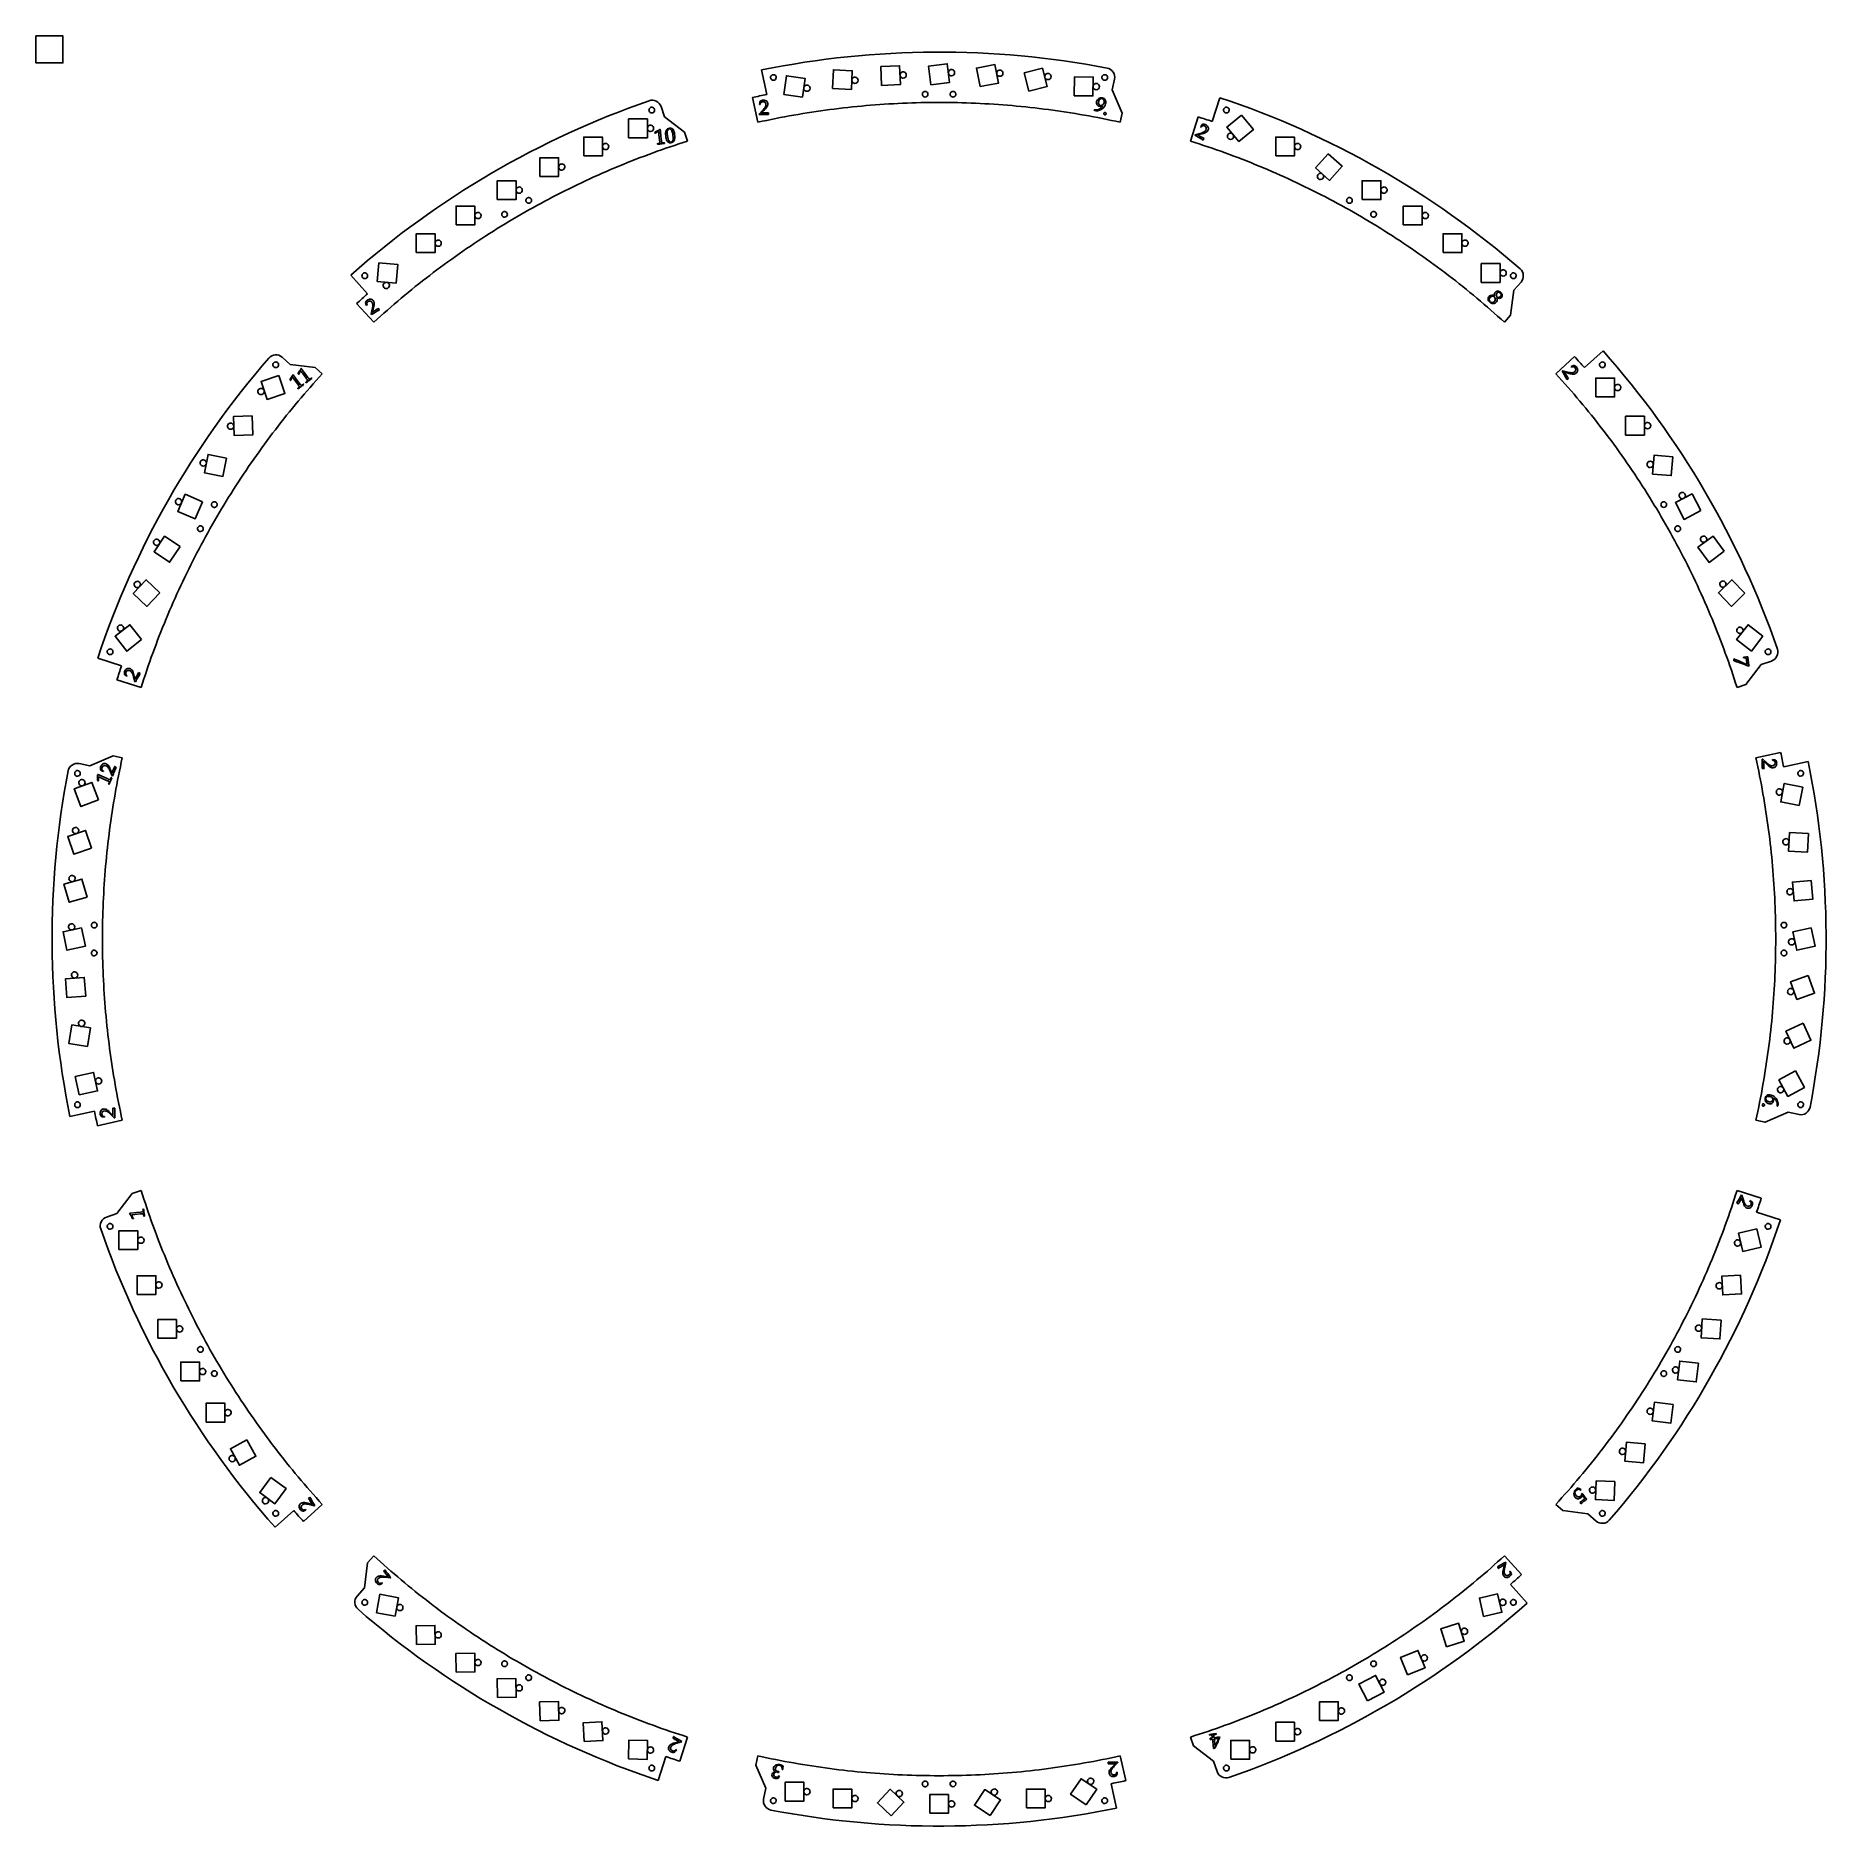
# Model space of a CAD drawing. Header units: millimetres. Extents: x 0 to 573, y 3 to 576.
import ezdxf

# ---------------------------------------------------------------- set-up
doc = ezdxf.new("R2010")
doc.units = ezdxf.units.MM
doc.layers.get('0').update_dxf_attribs({"linetype": 'CONTINUOUS'})
doc.layers.add('labels', color=7, linetype='CONTINUOUS')

msp = doc.modelspace()

# ---------------------------------------------------------------- linework, layer by layer
at = {"color": 7}
for points in [[(285.609887, 560.886697), (291.566053, 561.610637), (290.842113, 567.566803), (284.885947, 566.842863)], [(235.34974, 562.288749)], [(238.684115, 557.788198), (244.624551, 556.944865), (245.467885, 562.885301), (239.527449, 563.728635)], [(254.238011, 559.6414), (260.23135, 559.358761), (260.513989, 565.3521), (254.52065, 565.634739)], [(269.905349, 560.672752), (275.899998, 560.926099), (275.646651, 566.920748), (269.652002, 566.667401)], [(276.772433, 562.965647)], [(292.196777, 563.709376)], [(301.304773, 560.278613), (307.194136, 561.425523), (306.047227, 567.314886), (300.157864, 566.167976)], [(307.602242, 563.561356)], [(316.919508, 558.843047), (322.729702, 560.340258), (321.232492, 566.150452), (315.422298, 564.653242)], [(322.949463, 562.49489)], [(331.345785, 557.367272), (337.345478, 557.306535), (337.406215, 563.306228), (331.406522, 563.366964)], [(341.10226, 562.288749)], [(246.036291, 558.774527)], [(261.371559, 561.308324)], [(283.781394, 556.95603)], [(338.375795, 559.296259)], [(196.537185, 551.888956)], [(379.914815, 551.888956)], [(384.734431, 551.178706), (380.094044, 547.37518), (383.897569, 542.734793), (388.537956, 546.538319)], [(189.136, 543.95675), (195.136, 543.95675), (195.136, 549.95675), (189.136, 549.95675)], [(196.136, 545.95675)], [(174.806, 538.17675), (180.806, 538.17675), (180.806, 544.17675), (174.806, 544.17675)], [(181.806, 540.17675)], [(381.222409, 543.421066)], [(395.646, 538.17675), (401.646, 538.17675), (401.646, 544.17675), (395.646, 544.17675)], [(402.646, 540.17675)], [(412.396951, 538.832651), (408.400099, 534.357701), (412.875049, 530.360849), (416.871901, 534.835798)], [(160.816, 531.59675), (166.816, 531.59675), (166.816, 537.59675), (160.816, 537.59675)], [(167.816, 533.59675)], [(147.226, 524.24675), (153.226, 524.24675), (153.226, 530.24675), (147.226, 530.24675)], [(409.971432, 530.61345)], [(423.226, 524.24675), (429.226, 524.24675), (429.226, 530.24675), (423.226, 530.24675)], [(134.066, 516.14675), (140.066, 516.14675), (140.066, 522.14675), (134.066, 522.14675)], [(154.226, 526.24675)], [(419.191498, 523.054859)], [(430.226, 526.24675)], [(436.386, 516.14675), (442.386, 516.14675), (442.386, 522.14675), (436.386, 522.14675)], [(141.066, 518.14675)], [(149.562218, 518.610253)], [(443.386, 518.14675)], [(121.376, 507.32675), (127.376, 507.32675), (127.376, 513.32675), (121.376, 513.32675)], [(449.076, 507.32675), (455.076, 507.32675), (455.076, 513.32675), (449.076, 513.32675)], [(128.376, 509.32675)], [(456.076, 509.32675)], [(104.952816, 499.012696)], [(109.487401, 504.06393), (108.94882, 498.088151), (114.924599, 497.54957), (115.46318, 503.525349)], [(461.246, 497.80675), (467.246, 497.80675), (467.246, 503.80675), (461.246, 503.80675)], [(468.246, 499.80675)], [(471.499184, 499.012696)], [(111.846946, 495.822897)], [(76.540053, 470.599934)], [(499.911947, 470.599934)], [(77.538394, 468.043965), (71.848785, 466.139144), (73.753606, 460.449535), (79.443215, 462.354356)], [(497.806, 461.24675), (503.806, 461.24675), (503.806, 467.24675), (497.806, 467.24675)], [(71.852927, 461.976869)], [(504.806, 463.24675)], [(69.004276, 455.193724), (63.009026, 454.955026), (63.247724, 448.959776), (69.242974, 449.198474)], [(507.326, 449.07675), (513.326, 449.07675), (513.326, 455.07675), (507.326, 455.07675)], [(62.129167, 450.917618)], [(514.326, 451.07675)], [(60.838146, 441.737058), (54.955692, 442.918895), (53.773854, 437.036442), (59.656308, 435.854604)], [(522.377893, 442.135362), (516.397388, 442.618643), (515.914107, 436.638138), (521.894612, 436.154857)], [(53.384364, 439.174642)], [(515.158997, 438.708937)], [(53.144957, 427.803018), (47.629732, 430.165707), (45.267043, 424.650482), (50.782268, 422.287793)], [(531.292946, 424.953082), (528.519668, 430.273696), (523.199054, 427.500418), (525.972332, 422.179804)], [(45.529184, 426.801876)], [(519.509503, 425.990531)], [(525.397148, 428.773826)], [(46.018271, 413.458637), (41.034113, 416.799021), (37.693729, 411.814863), (42.677887, 408.474479)], [(38.533228, 413.863672)], [(52.497891, 418.292248)], [(538.789936, 411.995736), (535.237013, 416.830686), (530.402064, 413.277763), (533.954987, 408.442813)], [(532.227385, 414.86005)], [(39.517187, 398.757809), (35.164941, 402.887937), (31.034813, 398.53569), (35.387059, 394.405563)], [(545.418368, 398.59862), (541.22413, 402.889117), (536.933632, 398.69488), (541.12787, 394.404382)], [(32.374503, 400.400168)], [(538.379842, 400.507082)], [(33.706016, 383.791618), (30.021131, 388.526766), (25.285984, 384.841881), (28.970869, 380.106734)], [(27.03941, 386.473515)], [(551.164907, 384.850698), (546.422052, 388.525657), (542.747093, 383.782802), (547.489948, 380.107843)], [(543.794097, 385.766723)], [(23.663793, 379.015565)], [(552.788207, 379.015565)], [(19.981232, 332.627469), (17.865281, 338.241981), (12.250768, 336.126031), (14.366719, 330.511518)], [(13.264001, 340.20301)], [(563.187999, 340.20301)], [(14.705366, 337.119758)], [(556.409491, 334.139986)], [(563.853309, 336.749204), (557.963545, 337.894058), (556.818691, 332.004295), (562.708455, 330.859441)], [(17.757499, 317.192976), (15.839774, 322.878249), (10.154501, 320.960524), (12.072226, 315.275251)], [(12.677516, 321.866932)], [(565.643937, 321.921129), (559.651621, 322.224687), (559.348063, 316.232371), (565.340379, 315.928813)], [(558.501123, 318.279122)], [(16.372427, 301.630247), (14.702503, 307.393176), (8.939573, 305.723253), (10.609497, 299.960323)], [(11.542717, 306.518703)], [(566.52028, 306.92918), (560.54357, 306.401029), (561.07172, 300.42432), (567.04843, 300.95247)], [(559.811527, 302.32465)], [(15.780544, 285.910456), (14.542294, 291.781294), (8.671456, 290.543044), (9.909706, 284.672206)], [(11.4005, 291.140642)], [(557.85528, 291.771356)], [(566.497445, 291.81012), (560.64263, 290.498194), (561.954555, 284.64338), (567.80937, 285.955305)], [(18.59672, 282.882144)], [(560.32279, 286.352133)], [(15.885493, 270.025319), (15.407431, 276.006243), (9.426507, 275.528181), (9.904569, 269.547257)], [(12.337292, 275.764033)], [(565.625177, 276.604819), (559.967931, 274.605927), (561.966823, 268.948681), (567.624069, 270.947573)], [(560.024503, 270.444155)], [(16.432958, 253.932236), (17.400514, 259.853708), (11.479042, 260.821264), (10.511486, 254.899792)], [(14.601037, 260.324398)], [(563.944981, 261.364287), (558.508463, 258.825731), (561.047019, 253.389212), (566.483537, 255.927769)], [(558.871654, 254.684379)], [(13.827071, 238.504523), (19.688227, 239.787821), (18.404929, 245.648977), (12.543773, 244.365679)], [(20.023437, 241.932282)], [(561.535294, 246.146356), (556.266394, 243.276044), (559.136706, 238.007144), (564.405606, 240.877456)], [(556.8234, 239.163208)], [(13.264001, 234.45049)], [(563.187999, 234.45049)], [(23.663793, 195.637934)], [(26.496, 189.13675), (32.496, 189.13675), (32.496, 195.13675), (26.496, 195.13675)], [(549.190425, 195.743319), (543.34943, 194.371175), (544.721575, 188.53018), (550.56257, 189.902325)], [(552.788207, 195.637934)], [(33.496, 191.13675)], [(543.062003, 190.221987)], [(32.276, 174.80675), (38.276, 174.80675), (38.276, 180.80675), (32.276, 180.80675)], [(544.003306, 180.97003), (538.01272, 180.634056), (538.348694, 174.64347), (544.33928, 174.979444)], [(39.276, 176.80675)], [(537.182276, 176.582767)], [(38.856, 160.81675), (44.856, 160.81675), (44.856, 166.81675), (38.856, 166.81675)], [(537.78041, 166.620236), (531.792514, 167.00116), (531.41159, 161.013264), (537.399486, 160.63234)], [(45.856, 162.81675)], [(530.604069, 163.070699)], [(523.954109, 156.361251)], [(46.206, 147.22675), (52.206, 147.22675), (52.206, 153.22675), (46.206, 153.22675)], [(53.206, 149.22675)], [(523.272509, 149.686498)], [(530.57093, 152.862057), (524.610693, 153.55168), (523.92107, 147.591443), (529.881307, 146.90182)], [(56.942497, 148.662968)], [(54.306524, 134.066226), (60.306524, 134.067273), (60.305476, 140.067273), (54.305476, 140.066226)], [(522.475065, 139.696831), (516.515919, 140.395815), (515.816935, 134.436669), (521.776081, 133.737685)], [(61.306, 136.067448)], [(515.173236, 136.532739)], [(67.298277, 128.45422), (62.048529, 125.549027), (64.953723, 120.299279), (70.203471, 123.204473)], [(513.577003, 127.102732), (507.600018, 127.627753), (507.074997, 121.650768), (513.051982, 121.125747)], [(62.626168, 121.439954)], [(506.341343, 123.726764)], [(75.005719, 116.400798), (71.451952, 111.566468), (76.286281, 108.012702), (79.840048, 112.847031)], [(503.9315, 115.075765), (497.936985, 115.33225), (497.6805, 109.337735), (503.675015, 109.081249)], [(496.809656, 111.37774)], [(73.276822, 107.983863)], [(76.540053, 104.053566)], [(499.911947, 104.053566)], [(104.952816, 75.640803)], [(108.707433, 73.246744), (114.606006, 72.148183), (115.704567, 78.046756), (109.805994, 79.145317)], [(462.00214, 72.046042), (467.846707, 73.40289), (466.48986, 79.247457), (460.645293, 77.890609)], [(468.142378, 75.551315)], [(471.499184, 75.640803)], [(116.138382, 73.914376)], [(121.427217, 63.076393), (127.426357, 63.177966), (127.324783, 69.177107), (121.325643, 69.075533)], [(450.113683, 62.365193), (455.837557, 64.164433), (454.038317, 69.888307), (448.314443, 68.089067)], [(128.375427, 65.194465)], [(455.891916, 66.326243)], [(134.106056, 54.267221), (140.105528, 54.346806), (140.025944, 60.346278), (134.026472, 60.266694)], [(437.752839, 53.39104), (443.30171, 55.673589), (441.019161, 61.22246), (435.47029, 58.939911)], [(443.085247, 57.828449)], [(141.065648, 56.359806)], [(147.270303, 46.163091), (153.269658, 46.251053), (153.181697, 52.250408), (147.182342, 52.162447)], [(157.260502, 51.598641)], [(424.944565, 45.162257), (430.270493, 47.925315), (427.507435, 53.251243), (422.181507, 50.488185)], [(426.889782, 56.043247)], [(154.22557, 48.265391)], [(429.776619, 50.048788)], [(160.900397, 38.774663), (166.898086, 38.941146), (166.731603, 44.938836), (160.733914, 44.772353)], [(167.81446, 40.967739)], [(409.636, 38.85675), (415.636, 38.85675), (415.636, 44.85675), (409.636, 44.85675)], [(416.636, 40.85675)], [(174.966569, 32.124349), (180.958401, 32.437319), (180.645431, 38.429151), (174.653599, 38.116181)], [(181.800555, 34.485396)], [(395.646, 32.27675), (401.646, 32.27675), (401.646, 38.27675), (395.646, 38.27675)], [(189.070757, 26.563443), (195.069306, 26.431507), (195.201243, 32.430056), (189.202694, 32.561993)], [(381.316, 26.49675), (387.316, 26.49675), (387.316, 32.49675), (381.316, 32.49675)], [(402.646, 34.27675)], [(196.135033, 28.408792)], [(388.316, 28.49675)], [(196.537185, 22.764543)], [(239.076, 13.11675), (245.076, 13.11675), (245.076, 19.11675), (239.076, 19.11675)], [(292.670606, 17.69747)], [(335.189895, 11.952908), (338.539841, 16.930645), (333.562105, 20.280591), (330.212159, 15.302855)], [(336.609298, 18.435241)], [(379.914815, 22.764543)], [(235.34974, 12.36475)], [(246.076, 15.11675)], [(254.376, 10.95675), (260.376, 10.95675), (260.376, 16.95675), (254.376, 16.95675)], [(261.376, 12.95675)], [(272.898162, 8.415868), (277.016882, 12.778912), (272.653838, 16.897631), (268.535118, 12.534587)], [(275.521813, 14.565446)], [(285.226, 9.22675), (291.226, 9.22675), (291.226, 15.22675), (285.226, 15.22675)], [(304.525474, 8.500021), (307.832729, 13.506224), (302.826526, 16.813479), (299.519271, 11.807276)], [(305.880836, 14.994218)], [(316.076, 10.95675), (322.076, 10.95675), (322.076, 16.95675), (316.076, 16.95675)], [(323.076, 12.95675)], [(341.10226, 12.36475)], [(292.226, 11.22675)]]:
    msp.add_lwpolyline(points, close=True, dxfattribs=at)
for points in [[(233.257632, 557.775701), (231.5937, 565.587639)], [(344.220409, 562.672845), (343.513979, 559.247981)], [(228.642001, 556.79314), (230.395545, 548.889289)], [(343.513979, 559.247981), (346.66348, 551.826506), (346.057583, 548.889038)], [(375.396473, 549.147173), (377.861434, 556.744476)], [(199.495533, 553.901245), (200.596179, 550.58201)], [(200.596179, 550.58201), (207.034464, 545.729576), (207.978476, 542.882705)], [(370.907938, 550.604066), (368.474626, 542.882358)], [(105.847521, 494.178805), (100.500545, 500.112176)], [(471.61741, 495.294032), (470.634221, 487.292095), (468.640764, 485.051122)], [(473.941628, 497.906836), (471.61741, 495.294032)], [(102.341548, 491.020067), (107.812088, 485.051903)], [(494.178056, 470.605229), (500.111426, 475.952205)], [(78.545914, 473.942378), (81.158718, 471.618159)], [(81.158718, 471.618159), (89.160654, 470.634971), (91.401628, 468.641514)], [(491.019317, 474.111202), (485.051153, 468.640662)], [(27.305577, 375.397223), (19.708274, 377.862184)], [(550.58126, 375.856571), (545.728826, 369.418286), (542.881955, 368.474274)], [(553.900495, 376.957217), (550.58126, 375.856571)], [(25.848684, 370.908688), (33.570392, 368.475376)], [(13.779905, 344.221159), (17.204769, 343.514729)], [(17.204769, 343.514729), (24.626243, 346.66423), (27.563712, 346.058333)], [(556.79239, 347.810749), (548.888539, 346.057205)], [(557.774951, 343.195118), (565.586889, 344.85905)], [(18.677049, 233.258382), (10.865111, 231.59445)], [(19.65961, 228.642751), (27.563461, 230.396295)], [(559.247231, 232.938771), (551.825757, 229.78927), (548.888288, 230.395167)], [(562.672095, 232.232341), (559.247231, 232.938771)], [(25.87074, 200.596928), (30.723174, 207.035214), (33.570045, 207.979226)], [(550.603316, 205.544812), (542.881608, 207.978123)], [(549.146423, 201.056277), (556.743726, 198.591316)], [(22.551505, 199.496283), (25.87074, 200.596928)], [(82.273944, 105.848271), (76.340574, 100.501295)], [(85.432683, 102.342298), (91.400847, 107.812838)], [(495.293282, 104.83534), (487.291346, 105.818529), (485.050372, 107.811986)], [(497.906086, 102.511122), (495.293282, 104.83534)], [(104.83459, 81.159468), (105.817779, 89.161404), (107.811236, 91.402378)], [(474.110452, 85.433433), (468.639912, 91.401597)], [(102.510372, 78.546664), (104.83459, 81.159468)], [(470.604479, 82.274694), (475.951455, 76.341324)], [(205.544062, 25.849434), (207.977374, 33.571142)], [(375.855821, 25.871489), (369.417536, 30.723924), (368.473524, 33.570795)], [(201.055527, 27.306326), (198.590566, 19.709024)], [(232.938021, 17.205519), (229.78852, 24.626993), (230.394417, 27.564461)], [(347.809999, 19.66036), (346.056455, 27.564211)], [(376.956467, 22.552255), (375.855821, 25.871489)], [(232.231591, 13.780654), (232.938021, 17.205519)], [(343.194368, 18.677798), (344.8583, 10.865861)]]:
    msp.add_lwpolyline(points, dxfattribs=at)
for points in [[(341.866876, 566.181668), (305.42561, 573.214278), (267.9571, 573.012477), (231.5937, 565.58775)], [(234.518249, 562.844334), (234.378946, 563.180641), (234.455946, 563.567747), (234.713344, 563.825145)], [(235.34974, 562.288749), (234.985724, 562.288749), (234.657551, 562.508027), (234.518249, 562.844334)], [(234.713344, 563.825145), (234.970742, 564.082544), (235.357848, 564.159544), (235.694155, 564.020241)], [(235.986136, 562.552353), (235.817353, 562.38357), (235.588435, 562.288749), (235.34974, 562.288749)], [(235.694155, 564.020241), (236.030462, 563.880938), (236.24974, 563.552765), (236.24974, 563.188749)], [(236.24974, 563.188749), (236.24974, 562.950054), (236.154919, 562.721136), (235.986136, 562.552353)], [(260.44768, 561.925641), (260.292899, 562.299315), (260.378455, 562.729433), (260.664453, 563.015431)], [(261.371559, 561.308324), (260.967097, 561.308324), (260.602461, 561.551966), (260.44768, 561.925641)], [(260.664453, 563.015431), (260.950451, 563.301429), (261.380569, 563.386985), (261.754243, 563.232204)], [(261.754243, 563.232204), (262.127917, 563.077423), (262.371559, 562.712786), (262.371559, 562.308324)], [(262.371559, 562.308324), (262.371559, 562.043108), (262.266203, 561.788754), (262.078666, 561.601217)], [(275.848553, 563.582964), (275.693772, 563.956638), (275.779328, 564.386756), (276.065326, 564.672754)], [(276.772433, 562.965647), (276.36797, 562.965647), (276.003334, 563.20929), (275.848553, 563.582964)], [(276.065326, 564.672754), (276.351324, 564.958752), (276.781442, 565.044308), (277.155116, 564.889527)], [(277.479539, 563.258541), (277.292003, 563.071004), (277.037649, 562.965647), (276.772433, 562.965647)], [(277.155116, 564.889527), (277.52879, 564.734746), (277.772433, 564.37011), (277.772433, 563.965647)], [(277.772433, 563.965647), (277.772433, 563.700431), (277.667076, 563.446077), (277.479539, 563.258541)], [(291.272898, 564.326693), (291.118117, 564.700367), (291.203672, 565.130485), (291.48967, 565.416483)], [(292.196777, 563.709376), (291.792315, 563.709376), (291.427679, 563.953019), (291.272898, 564.326693)], [(291.48967, 565.416483), (291.775668, 565.702481), (292.205786, 565.788037), (292.579461, 565.633256)], [(292.903884, 564.00227), (292.716348, 563.814733), (292.461994, 563.709376), (292.196777, 563.709376)], [(292.579461, 565.633256), (292.953135, 565.478475), (293.196777, 565.113839), (293.196777, 564.709376)], [(293.196777, 564.709376), (293.196777, 564.44416), (293.09142, 564.189806), (292.903884, 564.00227)], [(306.678363, 564.178673), (306.523582, 564.552347), (306.609137, 564.982465), (306.895135, 565.268463)], [(307.602242, 563.561356), (307.19778, 563.561356), (306.833144, 563.804999), (306.678363, 564.178673)], [(306.895135, 565.268463), (307.181133, 565.554461), (307.611251, 565.640017), (307.984926, 565.485236)], [(308.309349, 563.85425), (308.121812, 563.666713), (307.867459, 563.561356), (307.602242, 563.561356)], [(307.984926, 565.485236), (308.3586, 565.330455), (308.602242, 564.965819), (308.602242, 564.561356)], [(308.602242, 564.561356), (308.602242, 564.29614), (308.496885, 564.041786), (308.309349, 563.85425)], [(322.025584, 563.112207), (321.870803, 563.485881), (321.956358, 563.915999), (322.242356, 564.201997)], [(322.949463, 562.49489), (322.545001, 562.49489), (322.180365, 562.738532), (322.025584, 563.112207)], [(322.242356, 564.201997), (322.528354, 564.487995), (322.958472, 564.573551), (323.332147, 564.41877)], [(323.65657, 562.787783), (323.469033, 562.600247), (323.21468, 562.49489), (322.949463, 562.49489)], [(323.332147, 564.41877), (323.705821, 564.263989), (323.949463, 563.899352), (323.949463, 563.49489)], [(323.949463, 563.49489), (323.949463, 563.229673), (323.844106, 562.97532), (323.65657, 562.787783)], [(340.270768, 562.844334), (340.131465, 563.180641), (340.208466, 563.567747), (340.465864, 563.825145)], [(341.10226, 562.288749), (340.738244, 562.288749), (340.410071, 562.508027), (340.270768, 562.844334)], [(340.465864, 563.825145), (340.723262, 564.082544), (341.110368, 564.159544), (341.446675, 564.020241)], [(341.738656, 562.552353), (341.569873, 562.38357), (341.340955, 562.288749), (341.10226, 562.288749)], [(341.446675, 564.020241), (341.782982, 563.880938), (342.00226, 563.552765), (342.00226, 563.188749)], [(342.00226, 563.188749), (342.00226, 562.950054), (341.907439, 562.721136), (341.738656, 562.552353)], [(343.774432, 564.917448), (343.332528, 565.576294), (342.645848, 566.031422), (341.8669, 566.18175)], [(344.220409, 562.672845), (344.376881, 563.450582), (344.216336, 564.258602), (343.774432, 564.917448)], [(197.986867, 555.621798), (197.274761, 555.971315), (196.452579, 556.022055), (195.7029, 555.76275)], [(233.257632, 557.775701), (231.716306, 557.461254), (230.177705, 557.133591), (228.642, 556.79275)], [(245.112412, 559.391844), (244.957631, 559.765518), (245.043186, 560.195636), (245.329184, 560.481634)], [(246.036291, 558.774527), (245.631829, 558.774527), (245.267193, 559.018169), (245.112412, 559.391844)], [(245.329184, 560.481634), (245.615182, 560.767632), (246.0453, 560.853188), (246.418975, 560.698407)], [(246.743398, 559.06742), (246.555862, 558.879884), (246.301508, 558.774527), (246.036291, 558.774527)], [(246.418975, 560.698407), (246.792649, 560.543626), (247.036291, 560.17899), (247.036291, 559.774527)], [(247.036291, 559.774527), (247.036291, 559.509311), (246.930934, 559.254957), (246.743398, 559.06742)], [(262.078666, 561.601217), (261.89113, 561.413681), (261.636776, 561.308324), (261.371559, 561.308324)], [(282.949903, 557.511615), (282.8106, 557.847922), (282.8876, 558.235028), (283.144998, 558.492426)], [(283.781394, 556.95603), (283.417378, 556.95603), (283.089205, 557.175308), (282.949903, 557.511615)], [(283.144998, 558.492426), (283.402396, 558.749824), (283.789502, 558.826824), (284.125809, 558.687521)], [(284.41779, 557.219634), (284.249007, 557.050851), (284.020089, 556.95603), (283.781394, 556.95603)], [(284.125809, 558.687521), (284.462116, 558.548219), (284.681394, 558.220046), (284.681394, 557.85603)], [(284.681394, 557.85603), (284.681394, 557.617335), (284.586573, 557.388417), (284.41779, 557.219634)], [(291.772313, 557.911435), (291.770038, 557.874545), (291.770038, 557.837515), (291.772313, 557.800625)], [(291.78593, 558.021404), (291.779139, 557.985074), (291.774588, 557.948324), (291.772313, 557.911435)], [(291.772313, 557.800625), (291.774588, 557.763735), (291.779139, 557.726986), (291.78593, 557.690655)], [(291.812958, 558.128867), (291.801754, 558.093647), (291.792721, 558.057735), (291.78593, 558.021404)], [(291.78593, 557.690655), (291.792721, 557.654325), (291.801754, 557.618413), (291.812958, 557.583193)], [(291.852987, 558.232194), (291.837539, 558.198617), (291.824163, 558.164088), (291.812958, 558.128867)], [(291.812958, 557.583193), (291.824163, 557.547972), (291.837539, 557.513442), (291.852987, 557.479866)], [(291.90541, 558.329819), (291.885954, 558.298395), (291.868435, 558.265771), (291.852987, 558.232194)], [(291.852987, 557.479866), (291.868435, 557.446289), (291.885954, 557.413665), (291.90541, 557.382241)], [(291.969433, 558.420261), (291.946262, 558.391467), (291.924867, 558.361243), (291.90541, 558.329819)], [(291.90541, 557.382241), (291.924867, 557.350817), (291.946262, 557.320593), (291.969433, 557.291798)], [(292.044085, 558.502151), (292.017551, 558.476422), (291.992604, 558.449056), (291.969433, 558.420261)], [(291.969433, 557.291798), (291.992604, 557.263004), (292.017551, 557.235638), (292.044085, 557.209909)], [(292.128235, 558.574245), (292.09874, 558.551972), (292.070619, 558.52788), (292.044085, 558.502151)], [(292.044085, 557.209909), (292.070619, 557.18418), (292.09874, 557.160088), (292.128235, 557.137814)], [(292.220606, 558.635453), (292.188598, 558.616973), (292.157729, 558.596519), (292.128235, 558.574245)], [(292.128235, 557.137814), (292.157729, 557.115541), (292.188598, 557.095087), (292.220606, 557.076607)], [(292.319799, 558.684845), (292.285762, 558.670438), (292.252614, 558.653933), (292.220606, 558.635453)], [(292.220606, 557.076607), (292.252614, 557.058127), (292.285762, 557.041621), (292.319799, 557.027215)], [(292.424309, 558.721673), (292.38876, 558.711558), (292.353835, 558.699251), (292.319799, 558.684845)], [(292.319799, 557.027215), (292.353835, 557.012809), (292.38876, 557.000501), (292.424309, 556.990387)], [(292.532553, 558.745379), (292.496031, 558.73971), (292.459858, 558.731788), (292.424309, 558.721673)], [(292.424309, 556.990387), (292.459858, 556.980272), (292.496031, 556.97235), (292.532553, 556.966681)], [(292.64289, 558.755603), (292.605948, 558.754465), (292.569076, 558.751048), (292.532553, 558.745379)], [(292.532553, 556.966681), (292.569076, 556.961012), (292.605948, 556.957595), (292.64289, 556.956457)], [(292.753647, 558.752191), (292.716845, 558.755601), (292.679833, 558.756741), (292.64289, 558.755603)], [(292.64289, 556.956457), (292.679833, 556.955319), (292.716845, 556.956459), (292.753647, 556.959869)], [(292.863146, 558.735193), (292.827041, 558.7431), (292.79045, 558.74878), (292.753647, 558.752191)], [(292.753647, 556.959869), (292.79045, 556.963279), (292.827041, 556.968959), (292.863146, 556.976866)], [(292.969725, 558.704869), (292.934866, 558.717153), (292.89925, 558.727286), (292.863146, 558.735193)], [(292.863146, 556.976866), (292.89925, 556.984773), (292.934866, 556.994907), (292.969725, 557.007191)], [(293.07177, 558.661677), (293.038685, 558.678151), (293.004584, 558.692585), (292.969725, 558.704869)], [(292.969725, 557.007191), (293.004584, 557.019475), (293.038685, 557.033909), (293.07177, 557.050383)], [(293.167734, 558.606272), (293.136925, 558.626687), (293.104856, 558.645202), (293.07177, 558.661677)], [(293.07177, 557.050383), (293.104856, 557.066857), (293.136925, 557.085372), (293.167734, 557.105788)], [(293.256162, 558.539494), (293.228095, 558.563541), (293.198544, 558.585857), (293.167734, 558.606272)], [(293.167734, 557.105788), (293.198544, 557.126203), (293.228095, 557.148519), (293.256162, 557.172565)], [(293.335714, 558.462356), (293.310814, 558.48967), (293.28423, 558.515448), (293.256162, 558.539494)], [(293.256162, 557.172565), (293.28423, 557.196612), (293.310814, 557.22239), (293.335714, 557.249704)], [(293.405183, 558.376026), (293.383829, 558.406193), (293.360614, 558.435042), (293.335714, 558.462356)], [(293.335714, 557.249704), (293.360614, 557.277018), (293.383829, 557.305867), (293.405183, 557.336033)], [(293.463517, 558.281814), (293.446031, 558.314376), (293.426538, 558.34586), (293.405183, 558.376026)], [(293.405183, 557.336033), (293.426538, 557.3662), (293.446031, 557.397684), (293.463517, 557.430246)], [(293.509831, 558.181147), (293.496479, 558.215611), (293.481002, 558.249252), (293.463517, 558.281814)], [(293.463517, 557.430246), (293.481002, 557.462808), (293.496479, 557.496448), (293.509831, 557.530912)], [(293.543423, 558.075552), (293.534408, 558.111396), (293.523182, 558.146683), (293.509831, 558.181147)], [(293.509831, 557.530912), (293.523182, 557.565376), (293.534408, 557.600664), (293.543423, 557.636508)], [(293.563784, 557.966629), (293.559242, 558.003309), (293.552438, 558.039709), (293.543423, 558.075552)], [(293.543423, 557.636508), (293.552438, 557.672351), (293.559242, 557.708751), (293.563784, 557.74543)], [(293.570606, 557.85603), (293.570606, 557.89299), (293.568326, 557.92995), (293.563784, 557.966629)], [(293.563784, 557.74543), (293.568326, 557.78211), (293.570606, 557.81907), (293.570606, 557.85603)], [(337.451916, 559.913575), (337.297135, 560.28725), (337.38269, 560.717368), (337.668688, 561.003366)], [(338.375795, 559.296259), (337.971333, 559.296259), (337.606697, 559.539901), (337.451916, 559.913575)], [(337.668688, 561.003366), (337.954686, 561.289364), (338.384804, 561.374919), (338.758478, 561.220138)], [(339.082902, 559.589152), (338.895365, 559.401616), (338.641012, 559.296259), (338.375795, 559.296259)], [(338.758478, 561.220138), (339.132153, 561.065357), (339.375795, 560.700721), (339.375795, 560.296259)], [(339.375795, 560.296259), (339.375795, 560.031042), (339.270438, 559.776688), (339.082902, 559.589152)], [(473.657821, 502.122332), (445.615052, 526.433457), (413.065438, 544.993009), (377.8614, 556.74475)], [(195.702902, 555.763208), (160.627675, 543.632777), (128.280069, 524.723581), (100.501, 500.11175)], [(195.705693, 552.444541), (195.56639, 552.780848), (195.64339, 553.167954), (195.900788, 553.425352)], [(196.537185, 551.888956), (196.173169, 551.888956), (195.844996, 552.108234), (195.705693, 552.444541)], [(195.900788, 553.425352), (196.158187, 553.682751), (196.545293, 553.759751), (196.8816, 553.620448)], [(197.173581, 552.15256), (197.004798, 551.983778), (196.775879, 551.888956), (196.537185, 551.888956)], [(196.8816, 553.620448), (197.217907, 553.481145), (197.437185, 553.152972), (197.437185, 552.788956)], [(197.437185, 552.788956), (197.437185, 552.550262), (197.342363, 552.321343), (197.173581, 552.15256)], [(199.495533, 553.901245), (199.242063, 554.652917), (198.698974, 555.272281), (197.986867, 555.621798)], [(253.350707, 552.939867), (245.644897, 551.924646), (237.983446, 550.572736), (230.395545, 548.889289)], [(276.571679, 554.972879), (268.806687, 554.633621), (261.056517, 553.955088), (253.350707, 552.939867)], [(299.881476, 554.972828), (292.116485, 555.31212), (284.336671, 555.312137), (276.571679, 554.972879)], [(323.102439, 552.939716), (315.396633, 553.954971), (307.646466, 554.633537), (299.881476, 554.972828)], [(346.057583, 548.889038), (338.46969, 550.572519), (330.808244, 551.924462), (323.102439, 552.939716)], [(375.396473, 549.147173), (373.904474, 549.645523), (372.408228, 550.131066), (370.9079, 550.60375)], [(379.083324, 552.444541), (378.944021, 552.780848), (379.021021, 553.167954), (379.278419, 553.425352)], [(379.914815, 551.888956), (379.550799, 551.888956), (379.222627, 552.108234), (379.083324, 552.444541)], [(379.278419, 553.425352), (379.535818, 553.682751), (379.922924, 553.759751), (380.259231, 553.620448)], [(380.551212, 552.15256), (380.382429, 551.983778), (380.15351, 551.888956), (379.914815, 551.888956)], [(380.259231, 553.620448), (380.595537, 553.481145), (380.814815, 553.152972), (380.814815, 552.788956)], [(380.814815, 552.788956), (380.814815, 552.550262), (380.719994, 552.321343), (380.551212, 552.15256)], [(195.21212, 546.574066), (195.057339, 546.947741), (195.142895, 547.377859), (195.428893, 547.663857)], [(196.136, 545.95675), (195.731538, 545.95675), (195.366901, 546.200392), (195.21212, 546.574066)], [(195.428893, 547.663857), (195.714891, 547.949855), (196.145009, 548.03541), (196.518683, 547.880629)], [(196.843107, 546.249643), (196.65557, 546.062107), (196.401216, 545.95675), (196.136, 545.95675)], [(196.518683, 547.880629), (196.892358, 547.725848), (197.136, 547.361212), (197.136, 546.95675)], [(197.136, 546.95675), (197.136, 546.691533), (197.030643, 546.437179), (196.843107, 546.249643)], [(380.298529, 544.038383), (380.143748, 544.412057), (380.229304, 544.842175), (380.515302, 545.128173)], [(380.515302, 545.128173), (380.8013, 545.414171), (381.231418, 545.499727), (381.605092, 545.344946)], [(381.605092, 545.344946), (381.978766, 545.190165), (382.222409, 544.825528), (382.222409, 544.421066)], [(180.88212, 540.794066), (180.727339, 541.167741), (180.812895, 541.597859), (181.098893, 541.883857)], [(181.806, 540.17675), (181.401538, 540.17675), (181.036901, 540.420392), (180.88212, 540.794066)], [(181.098893, 541.883857), (181.384891, 542.169855), (181.815009, 542.25541), (182.188683, 542.100629)], [(182.513107, 540.469643), (182.32557, 540.282107), (182.071216, 540.17675), (181.806, 540.17675)], [(182.188683, 542.100629), (182.562358, 541.945848), (182.806, 541.581212), (182.806, 541.17675)], [(182.806, 541.17675), (182.806, 540.911533), (182.700643, 540.657179), (182.513107, 540.469643)], [(207.978476, 542.882705), (200.565427, 540.546695), (193.254449, 537.886789), (186.073398, 534.913123)], [(390.379669, 534.912681), (383.198631, 537.886378), (375.887665, 540.546316), (368.474626, 542.882358)], [(381.222409, 543.421066), (380.817946, 543.421066), (380.45331, 543.664708), (380.298529, 544.038383)], [(381.929515, 543.713959), (381.741979, 543.526423), (381.487625, 543.421066), (381.222409, 543.421066)], [(382.222409, 544.421066), (382.222409, 544.155849), (382.117052, 543.901496), (381.929515, 543.713959)], [(401.72212, 540.794066), (401.567339, 541.167741), (401.652895, 541.597859), (401.938893, 541.883857)], [(402.646, 540.17675), (402.241538, 540.17675), (401.876901, 540.420392), (401.72212, 540.794066)], [(401.938893, 541.883857), (402.224891, 542.169855), (402.655009, 542.25541), (403.028683, 542.100629)], [(403.353107, 540.469643), (403.16557, 540.282107), (402.911216, 540.17675), (402.646, 540.17675)], [(403.028683, 542.100629), (403.402358, 541.945848), (403.646, 541.581212), (403.646, 541.17675)], [(403.646, 541.17675), (403.646, 540.911533), (403.540643, 540.657179), (403.353107, 540.469643)], [(186.073398, 534.913123), (178.892348, 531.939456), (171.841224, 528.652029), (164.946899, 525.063368)], [(166.89212, 534.214066), (166.737339, 534.587741), (166.822895, 535.017859), (167.108893, 535.303857)], [(167.816, 533.59675), (167.411538, 533.59675), (167.046901, 533.840392), (166.89212, 534.214066)], [(167.108893, 535.303857), (167.394891, 535.589855), (167.825009, 535.67541), (168.198683, 535.520629)], [(168.523107, 533.889643), (168.33557, 533.702107), (168.081216, 533.59675), (167.816, 533.59675)], [(168.198683, 535.520629), (168.572358, 535.365848), (168.816, 535.001212), (168.816, 534.59675)], [(168.816, 534.59675), (168.816, 534.331533), (168.710643, 534.077179), (168.523107, 533.889643)], [(411.506126, 525.062835), (404.611817, 528.651525), (397.560707, 531.938983), (390.379669, 534.912681)], [(153.30212, 526.864066), (153.147339, 527.237741), (153.232895, 527.667859), (153.518893, 527.953857)], [(153.518893, 527.953857), (153.804891, 528.239855), (154.235009, 528.32541), (154.608683, 528.170629)], [(154.608683, 528.170629), (154.982358, 528.015848), (155.226, 527.651212), (155.226, 527.24675)], [(409.047552, 531.230767), (408.892771, 531.604441), (408.978327, 532.034559), (409.264325, 532.320557)], [(409.971432, 530.61345), (409.56697, 530.61345), (409.202333, 530.857092), (409.047552, 531.230767)], [(409.264325, 532.320557), (409.550323, 532.606555), (409.980441, 532.692111), (410.354115, 532.53733)], [(410.678539, 530.906343), (410.491002, 530.718807), (410.236648, 530.61345), (409.971432, 530.61345)], [(410.354115, 532.53733), (410.72779, 532.382549), (410.971432, 532.017912), (410.971432, 531.61345)], [(410.971432, 531.61345), (410.971432, 531.348234), (410.866075, 531.09388), (410.678539, 530.906343)], [(429.30212, 526.864066), (429.147339, 527.237741), (429.232895, 527.667859), (429.518893, 527.953857)], [(429.518893, 527.953857), (429.804891, 528.239855), (430.235009, 528.32541), (430.608683, 528.170629)], [(430.608683, 528.170629), (430.982358, 528.015848), (431.226, 527.651212), (431.226, 527.24675)], [(164.946899, 525.063368), (158.052574, 521.474708), (151.315048, 517.584815), (144.759997, 513.408513)], [(154.226, 526.24675), (153.821538, 526.24675), (153.456901, 526.490392), (153.30212, 526.864066)], [(154.933107, 526.539643), (154.74557, 526.352107), (154.491216, 526.24675), (154.226, 526.24675)], [(155.226, 527.24675), (155.226, 526.981533), (155.120643, 526.727179), (154.933107, 526.539643)], [(156.360928, 523.982574), (156.35979, 523.945632), (156.360931, 523.90862), (156.364341, 523.871817)], [(156.371153, 524.092911), (156.365483, 524.056389), (156.362067, 524.019517), (156.360928, 523.982574)], [(156.364341, 523.871817), (156.367751, 523.835015), (156.373431, 523.798423), (156.381338, 523.762319)], [(156.394858, 524.201156), (156.384744, 524.165607), (156.376822, 524.129434), (156.371153, 524.092911)], [(156.381338, 523.762319), (156.389245, 523.726215), (156.399379, 523.690598), (156.411663, 523.65574)], [(156.431687, 524.305666), (156.41728, 524.27163), (156.404973, 524.236705), (156.394858, 524.201156)], [(156.411663, 523.65574), (156.423946, 523.620881), (156.43838, 523.58678), (156.454855, 523.553694)], [(156.481079, 524.404859), (156.462599, 524.372851), (156.446093, 524.339703), (156.431687, 524.305666)], [(156.454855, 523.553694), (156.471329, 523.520609), (156.489844, 523.48854), (156.510259, 523.45773)], [(156.542286, 524.49723), (156.520013, 524.467736), (156.499559, 524.436867), (156.481079, 524.404859)], [(156.510259, 523.45773), (156.530675, 523.426921), (156.55299, 523.39737), (156.577037, 523.369302)], [(156.614381, 524.581379), (156.588652, 524.554846), (156.564559, 524.526725), (156.542286, 524.49723)], [(156.577037, 523.369302), (156.601084, 523.341235), (156.626862, 523.314651), (156.654175, 523.289751)], [(156.69627, 524.656031), (156.667475, 524.63286), (156.64011, 524.607913), (156.614381, 524.581379)], [(156.654175, 523.289751), (156.681489, 523.264851), (156.710339, 523.241636), (156.740505, 523.220282)], [(156.786713, 524.720054), (156.755289, 524.700597), (156.725065, 524.679202), (156.69627, 524.656031)], [(156.740505, 523.220282), (156.770672, 523.198927), (156.802155, 523.179433), (156.834717, 523.161948)], [(156.884337, 524.772478), (156.850761, 524.75703), (156.818137, 524.739511), (156.786713, 524.720054)], [(156.834717, 523.161948), (156.867279, 523.144462), (156.90092, 523.128985), (156.935384, 523.115634)], [(156.987664, 524.812507), (156.952444, 524.801302), (156.917914, 524.787925), (156.884337, 524.772478)], [(156.935384, 523.115634), (156.969848, 523.102282), (157.005136, 523.091057), (157.040979, 523.082042)], [(157.095127, 524.839535), (157.058796, 524.832743), (157.022885, 524.823711), (156.987664, 524.812507)], [(157.040979, 523.082042), (157.076823, 523.073027), (157.113222, 523.066222), (157.149902, 523.06168)], [(157.205097, 524.853152), (157.168207, 524.850877), (157.131458, 524.846326), (157.095127, 524.839535)], [(157.149902, 523.06168), (157.186582, 523.057139), (157.223542, 523.054859), (157.260502, 523.054859)], [(157.315906, 524.853152), (157.279017, 524.855427), (157.241987, 524.855427), (157.205097, 524.853152)], [(157.260502, 523.054859), (157.297461, 523.054859), (157.334421, 523.057139), (157.371101, 523.06168)], [(157.425876, 524.839535), (157.389546, 524.846326), (157.352796, 524.850877), (157.315906, 524.853152)], [(157.371101, 523.06168), (157.407781, 523.066222), (157.44418, 523.073027), (157.480024, 523.082042)], [(157.533339, 524.812507), (157.498118, 524.823711), (157.462207, 524.832743), (157.425876, 524.839535)], [(157.480024, 523.082042), (157.515867, 523.091057), (157.551155, 523.102282), (157.585619, 523.115634)], [(157.636666, 524.772478), (157.603089, 524.787925), (157.56856, 524.801302), (157.533339, 524.812507)], [(157.585619, 523.115634), (157.620083, 523.128985), (157.653724, 523.144462), (157.686286, 523.161948)], [(157.734291, 524.720054), (157.702867, 524.739511), (157.670243, 524.75703), (157.636666, 524.772478)], [(157.686286, 523.161948), (157.718848, 523.179433), (157.750331, 523.198927), (157.780498, 523.220282)], [(157.824733, 524.656031), (157.795938, 524.679202), (157.765714, 524.700597), (157.734291, 524.720054)], [(157.780498, 523.220282), (157.810665, 523.241636), (157.839514, 523.264851), (157.866828, 523.289751)], [(157.906622, 524.581379), (157.880893, 524.607913), (157.853528, 524.63286), (157.824733, 524.656031)], [(157.866828, 523.289751), (157.894141, 523.314651), (157.919919, 523.341235), (157.943966, 523.369302)], [(157.978717, 524.49723), (157.956444, 524.526725), (157.932351, 524.554846), (157.906622, 524.581379)], [(157.943966, 523.369302), (157.968013, 523.39737), (157.990328, 523.426921), (158.010744, 523.45773)], [(158.039924, 524.404859), (158.021444, 524.436867), (158.00099, 524.467736), (157.978717, 524.49723)], [(158.010744, 523.45773), (158.031159, 523.48854), (158.049674, 523.520609), (158.066149, 523.553694)], [(158.089317, 524.305666), (158.07491, 524.339703), (158.058404, 524.372851), (158.039924, 524.404859)], [(158.066149, 523.553694), (158.082623, 523.58678), (158.097057, 523.620881), (158.109341, 523.65574)], [(158.126145, 524.201156), (158.11603, 524.236705), (158.103723, 524.27163), (158.089317, 524.305666)], [(158.109341, 523.65574), (158.121624, 523.690598), (158.131758, 523.726215), (158.139665, 523.762319)], [(158.14985, 524.092911), (158.144181, 524.129434), (158.136259, 524.165607), (158.126145, 524.201156)], [(158.139665, 523.762319), (158.147572, 523.798423), (158.153252, 523.835015), (158.156662, 523.871817)], [(158.160075, 523.982574), (158.158937, 524.019517), (158.15552, 524.056389), (158.14985, 524.092911)], [(158.156662, 523.871817), (158.160073, 523.90862), (158.161213, 523.945632), (158.160075, 523.982574)], [(431.692978, 513.407892), (425.137944, 517.584223), (418.400435, 521.474145), (411.506126, 525.062835)], [(418.360007, 523.610444), (418.220704, 523.946751), (418.297704, 524.333857), (418.555102, 524.591255)], [(419.191498, 523.054859), (418.827482, 523.054859), (418.49931, 523.274137), (418.360007, 523.610444)], [(418.555102, 524.591255), (418.812501, 524.848653), (419.199607, 524.925653), (419.535914, 524.786351)], [(419.827895, 523.318463), (419.659112, 523.14968), (419.430193, 523.054859), (419.191498, 523.054859)], [(419.535914, 524.786351), (419.87222, 524.647048), (420.091498, 524.318875), (420.091498, 523.954859)], [(420.091498, 523.954859), (420.091498, 523.716164), (419.996677, 523.487246), (419.827895, 523.318463)], [(430.226, 526.24675), (429.821538, 526.24675), (429.456901, 526.490392), (429.30212, 526.864066)], [(430.933107, 526.539643), (430.74557, 526.352107), (430.491216, 526.24675), (430.226, 526.24675)], [(431.226, 527.24675), (431.226, 526.981533), (431.120643, 526.727179), (430.933107, 526.539643)], [(140.14212, 518.764066), (139.987339, 519.137741), (140.072895, 519.567859), (140.358893, 519.853857)], [(141.066, 518.14675), (140.661538, 518.14675), (140.296901, 518.390392), (140.14212, 518.764066)], [(140.358893, 519.853857), (140.644891, 520.139855), (141.075009, 520.22541), (141.448683, 520.070629)], [(141.773107, 518.439643), (141.58557, 518.252107), (141.331216, 518.14675), (141.066, 518.14675)], [(141.448683, 520.070629), (141.822358, 519.915848), (142.066, 519.551212), (142.066, 519.14675)], [(142.066, 519.14675), (142.066, 518.881533), (141.960643, 518.627179), (141.773107, 518.439643)], [(148.730727, 519.165838), (148.591424, 519.502145), (148.668424, 519.889251), (148.925822, 520.146649)], [(149.562218, 518.610253), (149.198202, 518.610253), (148.87003, 518.829531), (148.730727, 519.165838)], [(148.925822, 520.146649), (149.18322, 520.404047), (149.570326, 520.481048), (149.906633, 520.341745)], [(150.198614, 518.873857), (150.029832, 518.705074), (149.800913, 518.610253), (149.562218, 518.610253)], [(149.906633, 520.341745), (150.24294, 520.202442), (150.462218, 519.874269), (150.462218, 519.510253)], [(150.462218, 519.510253), (150.462218, 519.271558), (150.367397, 519.04264), (150.198614, 518.873857)], [(425.993621, 519.593295), (425.990211, 519.556492), (425.98907, 519.51948), (425.990209, 519.482537)], [(425.990209, 519.482537), (425.991347, 519.445595), (425.994763, 519.408723), (426.000433, 519.372201)], [(426.010618, 519.702793), (426.002711, 519.666689), (425.997031, 519.630097), (425.993621, 519.593295)], [(426.000433, 519.372201), (426.006102, 519.335678), (426.014024, 519.299505), (426.024139, 519.263956)], [(426.040943, 519.809372), (426.028659, 519.774513), (426.018525, 519.738897), (426.010618, 519.702793)], [(426.024139, 519.263956), (426.034253, 519.228407), (426.04656, 519.193482), (426.060967, 519.159446)], [(426.084135, 519.911418), (426.06766, 519.878332), (426.053226, 519.844231), (426.040943, 519.809372)], [(426.060967, 519.159446), (426.075373, 519.125409), (426.091879, 519.092261), (426.110359, 519.060253)], [(426.13954, 520.007382), (426.119124, 519.976572), (426.100609, 519.944503), (426.084135, 519.911418)], [(426.110359, 519.060253), (426.128839, 519.028245), (426.149293, 518.997376), (426.171566, 518.967882)], [(426.206317, 520.09581), (426.18227, 520.067742), (426.159955, 520.038191), (426.13954, 520.007382)], [(426.171566, 518.967882), (426.193839, 518.938387), (426.217932, 518.910266), (426.243661, 518.883732)], [(426.283456, 520.175361), (426.256142, 520.150461), (426.230364, 520.123877), (426.206317, 520.09581)], [(426.243661, 518.883732), (426.26939, 518.857199), (426.296756, 518.832252), (426.32555, 518.809081)], [(426.369785, 520.24483), (426.339619, 520.223476), (426.310769, 520.200261), (426.283456, 520.175361)], [(426.32555, 518.809081), (426.354345, 518.785909), (426.384569, 518.764514), (426.415993, 518.745058)], [(426.463997, 520.303164), (426.431435, 520.285679), (426.399952, 520.266185), (426.369785, 520.24483)], [(426.415993, 518.745058), (426.447417, 518.725601), (426.480041, 518.708082), (426.513617, 518.692634)], [(426.564664, 520.349478), (426.5302, 520.336127), (426.49656, 520.320649), (426.463997, 520.303164)], [(426.513617, 518.692634), (426.547194, 518.677187), (426.581724, 518.66381), (426.616944, 518.652605)], [(426.670259, 520.38307), (426.634416, 520.374055), (426.599128, 520.362829), (426.564664, 520.349478)], [(426.616944, 518.652605), (426.652165, 518.641401), (426.688077, 518.632369), (426.724407, 518.625577)], [(426.779182, 520.403431), (426.742502, 520.39889), (426.706103, 520.392085), (426.670259, 520.38307)], [(426.724407, 518.625577), (426.760738, 518.618786), (426.797487, 518.614235), (426.834377, 518.61196)], [(426.889782, 520.410253), (426.852822, 520.410253), (426.815862, 520.407973), (426.779182, 520.403431)], [(426.834377, 518.61196), (426.871267, 518.609685), (426.908297, 518.609685), (426.945186, 518.61196)], [(427.000381, 520.403431), (426.963701, 520.407973), (426.926742, 520.410253), (426.889782, 520.410253)], [(426.945186, 518.61196), (426.982076, 518.614235), (427.018826, 518.618786), (427.055156, 518.625577)], [(427.109304, 520.38307), (427.07346, 520.392085), (427.037061, 520.39889), (427.000381, 520.403431)], [(427.055156, 518.625577), (427.091487, 518.632369), (427.127398, 518.641401), (427.162619, 518.652605)], [(427.214899, 520.349478), (427.180435, 520.362829), (427.145148, 520.374055), (427.109304, 520.38307)], [(427.162619, 518.652605), (427.19784, 518.66381), (427.232369, 518.677187), (427.265946, 518.692634)], [(427.315566, 520.303164), (427.283004, 520.320649), (427.249363, 520.336127), (427.214899, 520.349478)], [(427.265946, 518.692634), (427.299523, 518.708082), (427.332147, 518.725601), (427.363571, 518.745058)], [(427.409778, 520.24483), (427.379612, 520.266185), (427.348128, 520.285679), (427.315566, 520.303164)], [(427.363571, 518.745058), (427.394995, 518.764514), (427.425218, 518.785909), (427.454013, 518.809081)], [(427.496108, 520.175361), (427.468794, 520.200261), (427.439945, 520.223476), (427.409778, 520.24483)], [(427.454013, 518.809081), (427.482808, 518.832252), (427.510173, 518.857199), (427.535902, 518.883732)], [(427.573246, 520.09581), (427.549199, 520.123877), (427.523421, 520.150461), (427.496108, 520.175361)], [(427.535902, 518.883732), (427.561631, 518.910266), (427.585724, 518.938387), (427.607997, 518.967882)], [(427.640024, 520.007382), (427.619608, 520.038191), (427.597293, 520.067742), (427.573246, 520.09581)], [(427.607997, 518.967882), (427.63027, 518.997376), (427.650725, 519.028245), (427.669205, 519.060253)], [(427.695429, 519.911418), (427.678954, 519.944503), (427.660439, 519.976572), (427.640024, 520.007382)], [(427.669205, 519.060253), (427.687684, 519.092261), (427.70419, 519.125409), (427.718597, 519.159446)], [(427.738621, 519.809372), (427.726337, 519.844231), (427.711903, 519.878332), (427.695429, 519.911418)], [(427.718597, 519.159446), (427.733003, 519.193482), (427.74531, 519.228407), (427.755425, 519.263956)], [(427.768945, 519.702793), (427.761038, 519.738897), (427.750904, 519.774513), (427.738621, 519.809372)], [(427.755425, 519.263956), (427.765539, 519.299505), (427.773461, 519.335678), (427.779131, 519.372201)], [(427.785942, 519.593295), (427.782532, 519.630097), (427.776852, 519.666689), (427.768945, 519.702793)], [(427.779131, 519.372201), (427.7848, 519.408723), (427.788217, 519.445595), (427.789355, 519.482537)], [(427.789355, 519.482537), (427.790493, 519.51948), (427.789353, 519.556492), (427.785942, 519.593295)], [(442.46212, 518.764066), (442.307339, 519.137741), (442.392895, 519.567859), (442.678893, 519.853857)], [(443.386, 518.14675), (442.981538, 518.14675), (442.616901, 518.390392), (442.46212, 518.764066)], [(442.678893, 519.853857), (442.964891, 520.139855), (443.395009, 520.22541), (443.768683, 520.070629)], [(444.093107, 518.439643), (443.90557, 518.252107), (443.651216, 518.14675), (443.386, 518.14675)], [(443.768683, 520.070629), (444.142358, 519.915848), (444.386, 519.551212), (444.386, 519.14675)], [(444.386, 519.14675), (444.386, 518.881533), (444.280643, 518.627179), (444.093107, 518.439643)], [(144.759997, 513.408513), (138.204946, 509.232211), (131.832369, 504.7695), (125.666552, 500.037388)], [(127.45212, 509.944066), (127.297339, 510.317741), (127.382895, 510.747859), (127.668893, 511.033857)], [(127.668893, 511.033857), (127.954891, 511.319855), (128.385009, 511.40541), (128.758683, 511.250629)], [(128.758683, 511.250629), (129.132358, 511.095848), (129.376, 510.731212), (129.376, 510.32675)], [(129.376, 510.32675), (129.376, 510.061533), (129.270643, 509.807179), (129.083107, 509.619643)], [(450.786365, 500.036684), (444.620569, 504.768823), (438.248011, 509.231562), (431.692978, 513.407892)], [(455.15212, 509.944066), (454.997339, 510.317741), (455.082895, 510.747859), (455.368893, 511.033857)], [(455.368893, 511.033857), (455.654891, 511.319855), (456.085009, 511.40541), (456.458683, 511.250629)], [(456.458683, 511.250629), (456.832358, 511.095848), (457.076, 510.731212), (457.076, 510.32675)], [(457.076, 510.32675), (457.076, 510.061533), (456.970643, 509.807179), (456.783107, 509.619643)], [(128.376, 509.32675), (127.971538, 509.32675), (127.606901, 509.570392), (127.45212, 509.944066)], [(129.083107, 509.619643), (128.89557, 509.432107), (128.641216, 509.32675), (128.376, 509.32675)], [(456.076, 509.32675), (455.671538, 509.32675), (455.306901, 509.570392), (455.15212, 509.944066)], [(456.783107, 509.619643), (456.59557, 509.432107), (456.341216, 509.32675), (456.076, 509.32675)], [(104.121324, 499.568281), (103.982021, 499.904588), (104.059022, 500.291694), (104.31642, 500.549093)], [(104.952816, 499.012696), (104.5888, 499.012696), (104.260627, 499.231974), (104.121324, 499.568281)], [(104.31642, 500.549093), (104.573818, 500.806491), (104.960924, 500.883491), (105.297231, 500.744188)], [(105.589212, 499.2763), (105.420429, 499.107518), (105.191511, 499.012696), (104.952816, 499.012696)], [(105.297231, 500.744188), (105.633538, 500.604885), (105.852816, 500.276713), (105.852816, 499.912696)], [(105.852816, 499.912696), (105.852816, 499.674002), (105.757995, 499.445083), (105.589212, 499.2763)], [(125.666552, 500.037388), (119.500735, 495.305275), (113.541679, 490.303762), (107.812088, 485.051903)], [(468.640764, 485.051122), (462.911196, 490.303006), (456.952161, 495.304545), (450.786365, 500.036684)], [(467.32212, 500.424066), (467.167339, 500.797741), (467.252895, 501.227859), (467.538893, 501.513857)], [(468.246, 499.80675), (467.841538, 499.80675), (467.476901, 500.050392), (467.32212, 500.424066)], [(467.538893, 501.513857), (467.824891, 501.799855), (468.255009, 501.88541), (468.628683, 501.730629)], [(468.953107, 500.099643), (468.76557, 499.912107), (468.511216, 499.80675), (468.246, 499.80675)], [(468.628683, 501.730629), (469.002358, 501.575848), (469.246, 501.211212), (469.246, 500.80675)], [(469.246, 500.80675), (469.246, 500.541533), (469.140643, 500.287179), (468.953107, 500.099643)], [(470.667692, 499.568281), (470.52839, 499.904588), (470.60539, 500.291694), (470.862788, 500.549093)], [(471.499184, 499.012696), (471.135168, 499.012696), (470.806995, 499.231974), (470.667692, 499.568281)], [(470.862788, 500.549093), (471.120186, 500.806491), (471.507292, 500.883491), (471.843599, 500.744188)], [(472.13558, 499.2763), (471.966797, 499.107518), (471.737879, 499.012696), (471.499184, 499.012696)], [(471.843599, 500.744188), (472.179906, 500.604885), (472.399184, 500.276713), (472.399184, 499.912696)], [(472.399184, 499.912696), (472.399184, 499.674002), (472.304363, 499.445083), (472.13558, 499.2763)], [(474.67794, 500.073869), (474.624683, 500.865487), (474.257516, 501.603062), (473.658, 502.12275)], [(473.941628, 497.906836), (474.466132, 498.502143), (474.731196, 499.282252), (474.67794, 500.073869)], [(105.847521, 494.178805), (104.670004, 493.135829), (103.501454, 492.082771), (102.342, 491.01975)], [(110.923067, 496.440214), (110.768286, 496.813888), (110.853841, 497.244006), (111.139839, 497.530004)], [(111.846946, 495.822897), (111.442484, 495.822897), (111.077848, 496.06654), (110.923067, 496.440214)], [(111.139839, 497.530004), (111.425837, 497.816002), (111.855955, 497.901558), (112.22963, 497.746777)], [(112.554053, 496.115791), (112.366517, 495.928254), (112.112163, 495.822897), (111.846946, 495.822897)], [(112.22963, 497.746777), (112.603304, 497.591996), (112.846946, 497.22736), (112.846946, 496.822897)], [(112.846946, 496.822897), (112.846946, 496.557681), (112.741589, 496.303327), (112.554053, 496.115791)], [(555.762458, 380.749848), (543.632027, 415.825075), (524.722832, 448.172681), (500.111, 475.95175)], [(74.330418, 473.65857), (50.019292, 445.615802), (31.459741, 413.066188), (19.708, 377.86215)], [(76.378881, 474.678689), (75.587263, 474.625433), (74.849688, 474.258265), (74.33, 473.65875)], [(75.708562, 471.155519), (75.569259, 471.491826), (75.646259, 471.878932), (75.903657, 472.13633)], [(76.540053, 470.599934), (76.176037, 470.599934), (75.847865, 470.819212), (75.708562, 471.155519)], [(75.903657, 472.13633), (76.161055, 472.393728), (76.548161, 472.470728), (76.884468, 472.331425)], [(78.545914, 473.942378), (77.950607, 474.466882), (77.170498, 474.731946), (76.378881, 474.678689)], [(77.176449, 470.863538), (77.007667, 470.694755), (76.778748, 470.599934), (76.540053, 470.599934)], [(76.884468, 472.331425), (77.220775, 472.192123), (77.440053, 471.86395), (77.440053, 471.499934)], [(77.440053, 471.499934), (77.440053, 471.261239), (77.345232, 471.03232), (77.176449, 470.863538)], [(494.178056, 470.605229), (493.135079, 471.782746), (492.082021, 472.951296), (491.019, 474.11075)], [(499.080455, 471.155519), (498.941152, 471.491826), (499.018152, 471.878932), (499.275551, 472.13633)], [(499.911947, 470.599934), (499.547931, 470.599934), (499.219758, 470.819212), (499.080455, 471.155519)], [(499.275551, 472.13633), (499.532949, 472.393728), (499.920055, 472.470728), (500.256362, 472.331425)], [(500.548343, 470.863538), (500.37956, 470.694755), (500.150642, 470.599934), (499.911947, 470.599934)], [(500.256362, 472.331425), (500.592669, 472.192123), (500.811947, 471.86395), (500.811947, 471.499934)], [(500.811947, 471.499934), (500.811947, 471.261239), (500.717126, 471.03232), (500.548343, 470.863538)], [(91.401628, 468.641514), (86.149744, 462.911946), (81.148205, 456.952911), (76.416066, 450.787115)], [(500.036638, 450.786198), (495.304526, 456.952015), (490.303012, 462.911071), (485.051153, 468.640662)], [(503.88212, 463.864066), (503.727339, 464.237741), (503.812895, 464.667859), (504.098893, 464.953857)], [(504.098893, 464.953857), (504.384891, 465.239855), (504.815009, 465.32541), (505.188683, 465.170629)], [(505.188683, 465.170629), (505.562358, 465.015848), (505.806, 464.651212), (505.806, 464.24675)], [(70.929047, 462.594186), (70.774266, 462.96786), (70.859822, 463.397978), (71.14582, 463.683976)], [(71.852927, 461.976869), (71.448465, 461.976869), (71.083828, 462.220511), (70.929047, 462.594186)], [(71.14582, 463.683976), (71.431818, 463.969974), (71.861936, 464.05553), (72.23561, 463.900749)], [(72.560034, 462.269762), (72.372497, 462.082226), (72.118143, 461.976869), (71.852927, 461.976869)], [(72.23561, 463.900749), (72.609285, 463.745968), (72.852927, 463.381331), (72.852927, 462.976869)], [(72.852927, 462.976869), (72.852927, 462.711653), (72.74757, 462.457299), (72.560034, 462.269762)], [(504.806, 463.24675), (504.401538, 463.24675), (504.036901, 463.490392), (503.88212, 463.864066)], [(505.513107, 463.539643), (505.32557, 463.352107), (505.071216, 463.24675), (504.806, 463.24675)], [(505.806, 464.24675), (505.806, 463.981533), (505.700643, 463.727179), (505.513107, 463.539643)], [(61.42206, 452.624725), (61.708058, 452.910723), (62.138176, 452.996278), (62.51185, 452.841497)], [(62.51185, 452.841497), (62.885524, 452.686716), (63.129167, 452.32208), (63.129167, 451.917618)], [(513.618893, 452.783857), (513.904891, 453.069855), (514.335009, 453.15541), (514.708683, 453.000629)], [(514.708683, 453.000629), (515.082358, 452.845848), (515.326, 452.481212), (515.326, 452.07675)], [(61.205287, 451.534934), (61.050506, 451.908609), (61.136062, 452.338727), (61.42206, 452.624725)], [(62.129167, 450.917618), (61.724704, 450.917618), (61.360068, 451.16126), (61.205287, 451.534934)], [(62.836273, 451.210511), (62.648737, 451.022975), (62.394383, 450.917618), (62.129167, 450.917618)], [(63.129167, 451.917618), (63.129167, 451.652401), (63.02381, 451.398047), (62.836273, 451.210511)], [(76.416066, 450.787115), (71.683926, 444.621319), (67.221188, 438.248761), (63.044857, 431.693727)], [(513.407764, 431.692753), (509.231462, 438.247804), (504.768751, 444.620381), (500.036638, 450.786198)], [(513.40212, 451.694066), (513.247339, 452.067741), (513.332895, 452.497859), (513.618893, 452.783857)], [(514.326, 451.07675), (513.921538, 451.07675), (513.556901, 451.320392), (513.40212, 451.694066)], [(515.033107, 451.369643), (514.84557, 451.182107), (514.591216, 451.07675), (514.326, 451.07675)], [(515.326, 452.07675), (515.326, 451.811533), (515.220643, 451.557179), (515.033107, 451.369643)], [(52.460485, 439.791958), (52.305704, 440.165633), (52.39126, 440.59575), (52.677258, 440.881748)], [(53.384364, 439.174642), (52.979902, 439.174642), (52.615266, 439.418284), (52.460485, 439.791958)], [(52.677258, 440.881748), (52.963256, 441.167746), (53.393373, 441.253302), (53.767048, 441.098521)], [(54.091471, 439.467535), (53.903935, 439.279998), (53.649581, 439.174642), (53.384364, 439.174642)], [(53.767048, 441.098521), (54.140722, 440.94374), (54.384364, 440.579104), (54.384364, 440.174642)], [(54.384364, 440.174642), (54.384364, 439.909425), (54.279007, 439.655071), (54.091471, 439.467535)], [(514.235117, 439.326254), (514.080336, 439.699928), (514.165892, 440.130046), (514.45189, 440.416044)], [(515.158997, 438.708937), (514.754534, 438.708937), (514.389898, 438.952579), (514.235117, 439.326254)], [(514.45189, 440.416044), (514.737888, 440.702042), (515.168006, 440.787598), (515.54168, 440.632817)], [(515.866103, 439.00183), (515.678567, 438.814294), (515.424213, 438.708937), (515.158997, 438.708937)], [(515.54168, 440.632817), (515.915355, 440.478036), (516.158997, 440.1134), (516.158997, 439.708937)], [(516.158997, 439.708937), (516.158997, 439.443721), (516.05364, 439.189367), (515.866103, 439.00183)], [(63.044857, 431.693727), (58.868527, 425.138694), (54.978605, 418.401185), (51.389915, 411.506876)], [(525.062618, 411.505851), (521.473958, 418.400176), (517.584065, 425.137701), (513.407764, 431.692753)], [(524.473269, 429.391142), (524.318488, 429.764817), (524.404043, 430.194934), (524.690041, 430.480932)], [(524.690041, 430.480932), (524.976039, 430.76693), (525.406157, 430.852486), (525.779831, 430.697705)], [(525.779831, 430.697705), (526.153506, 430.542924), (526.397148, 430.178288), (526.397148, 429.773826)], [(44.605304, 427.419192), (44.450523, 427.792867), (44.536079, 428.222985), (44.822077, 428.508983)], [(45.529184, 426.801876), (45.124721, 426.801876), (44.760085, 427.045518), (44.605304, 427.419192)], [(44.822077, 428.508983), (45.108075, 428.794981), (45.538193, 428.880536), (45.911867, 428.725755)], [(46.23629, 427.094769), (46.048754, 426.907233), (45.7944, 426.801876), (45.529184, 426.801876)], [(45.911867, 428.725755), (46.285541, 428.570974), (46.529184, 428.206338), (46.529184, 427.801876)], [(46.529184, 427.801876), (46.529184, 427.536659), (46.423827, 427.282305), (46.23629, 427.094769)], [(56.049318, 427.001131), (56.044776, 426.964451), (56.042497, 426.927491), (56.042497, 426.890531)], [(56.042497, 426.890531), (56.042497, 426.853572), (56.044776, 426.816612), (56.049318, 426.779932)], [(56.06968, 427.110054), (56.060665, 427.07421), (56.05386, 427.037811), (56.049318, 427.001131)], [(56.049318, 426.779932), (56.05386, 426.743252), (56.060665, 426.706853), (56.06968, 426.671009)], [(56.103272, 427.215649), (56.08992, 427.181185), (56.078695, 427.145897), (56.06968, 427.110054)], [(56.06968, 426.671009), (56.078695, 426.635166), (56.08992, 426.599878), (56.103272, 426.565414)], [(56.149586, 427.316316), (56.1321, 427.283754), (56.116623, 427.250113), (56.103272, 427.215649)], [(56.103272, 426.565414), (56.116623, 426.53095), (56.1321, 426.497309), (56.149586, 426.464747)], [(56.20792, 427.410528), (56.186565, 427.380361), (56.167071, 427.348878), (56.149586, 427.316316)], [(56.149586, 426.464747), (56.167071, 426.432185), (56.186565, 426.400702), (56.20792, 426.370535)], [(56.277389, 427.496858), (56.252489, 427.469544), (56.229274, 427.440694), (56.20792, 427.410528)], [(56.20792, 426.370535), (56.229274, 426.340369), (56.252489, 426.311519), (56.277389, 426.284205)], [(56.35694, 427.573996), (56.328873, 427.549949), (56.302288, 427.524171), (56.277389, 427.496858)], [(56.277389, 426.284205), (56.302288, 426.256892), (56.328873, 426.231114), (56.35694, 426.207067)], [(56.445368, 427.640774), (56.414558, 427.620358), (56.385008, 427.598043), (56.35694, 427.573996)], [(56.35694, 426.207067), (56.385008, 426.18302), (56.414558, 426.160705), (56.445368, 426.140289)], [(56.541332, 427.696178), (56.508247, 427.679704), (56.476178, 427.661189), (56.445368, 427.640774)], [(56.445368, 426.140289), (56.476178, 426.119874), (56.508247, 426.101359), (56.541332, 426.084885)], [(56.643377, 427.73937), (56.608519, 427.727087), (56.574417, 427.712653), (56.541332, 427.696178)], [(56.541332, 426.084885), (56.574417, 426.06841), (56.608519, 426.053976), (56.643377, 426.041692)], [(56.749957, 427.769695), (56.713853, 427.761788), (56.678236, 427.751654), (56.643377, 427.73937)], [(56.643377, 426.041692), (56.678236, 426.029409), (56.713853, 426.019275), (56.749957, 426.011368)], [(56.859455, 427.786692), (56.822653, 427.783282), (56.786061, 427.777602), (56.749957, 427.769695)], [(56.749957, 426.011368), (56.786061, 426.003461), (56.822653, 425.997781), (56.859455, 425.994371)], [(56.970212, 427.790105), (56.93327, 427.791243), (56.896257, 427.790102), (56.859455, 427.786692)], [(56.859455, 425.994371), (56.896257, 425.990961), (56.93327, 425.98982), (56.970212, 425.990958)], [(57.080549, 427.77988), (57.044027, 427.78555), (57.007155, 427.788966), (56.970212, 427.790105)], [(56.970212, 425.990958), (57.007155, 425.992097), (57.044027, 425.995513), (57.080549, 426.001183)], [(57.188793, 427.756175), (57.153245, 427.766289), (57.117072, 427.774211), (57.080549, 427.77988)], [(57.080549, 426.001183), (57.117072, 426.006852), (57.153245, 426.014774), (57.188793, 426.024888)], [(57.293304, 427.719346), (57.259268, 427.733753), (57.224342, 427.74606), (57.188793, 427.756175)], [(57.188793, 426.024888), (57.224342, 426.035003), (57.259268, 426.04731), (57.293304, 426.061717)], [(57.392497, 427.669954), (57.360489, 427.688434), (57.327341, 427.70494), (57.293304, 427.719346)], [(57.293304, 426.061717), (57.327341, 426.076123), (57.360489, 426.092629), (57.392497, 426.111109)], [(57.484868, 427.608747), (57.455373, 427.63102), (57.424505, 427.651474), (57.392497, 427.669954)], [(57.392497, 426.111109), (57.424505, 426.129589), (57.455373, 426.150043), (57.484868, 426.172316)], [(57.569017, 427.536652), (57.542483, 427.562381), (57.514363, 427.586474), (57.484868, 427.608747)], [(57.484868, 426.172316), (57.514363, 426.194589), (57.542483, 426.218682), (57.569017, 426.244411)], [(57.643669, 427.454763), (57.620498, 427.483558), (57.595551, 427.510923), (57.569017, 427.536652)], [(57.569017, 426.244411), (57.595551, 426.27014), (57.620498, 426.297505), (57.643669, 426.3263)], [(57.707692, 427.36432), (57.688235, 427.395744), (57.66684, 427.425968), (57.643669, 427.454763)], [(57.643669, 426.3263), (57.66684, 426.355095), (57.688235, 426.385319), (57.707692, 426.416743)], [(57.760116, 427.266696), (57.744668, 427.300273), (57.727149, 427.332897), (57.707692, 427.36432)], [(57.707692, 426.416743), (57.727149, 426.448166), (57.744668, 426.48079), (57.760116, 426.514367)], [(57.800145, 427.163369), (57.78894, 427.19859), (57.775563, 427.233119), (57.760116, 427.266696)], [(57.760116, 426.514367), (57.775563, 426.547944), (57.78894, 426.582473), (57.800145, 426.617694)], [(57.827173, 427.055906), (57.820381, 427.092237), (57.811349, 427.128148), (57.800145, 427.163369)], [(57.800145, 426.617694), (57.811349, 426.652915), (57.820381, 426.688826), (57.827173, 426.725157)], [(57.84079, 426.945936), (57.838514, 426.982826), (57.833964, 427.019576), (57.827173, 427.055906)], [(57.827173, 426.725157), (57.833964, 426.761487), (57.838514, 426.798237), (57.84079, 426.835127)], [(57.84079, 426.835127), (57.843065, 426.872016), (57.843065, 426.909047), (57.84079, 426.945936)], [(518.678012, 426.546116), (518.538709, 426.882423), (518.615709, 427.269529), (518.873107, 427.526928)], [(519.509503, 425.990531), (519.145487, 425.990531), (518.817315, 426.209809), (518.678012, 426.546116)], [(518.873107, 427.526928), (519.130505, 427.784326), (519.517611, 427.861326), (519.853918, 427.722023)], [(520.145899, 426.254135), (519.977117, 426.085353), (519.748198, 425.990531), (519.509503, 425.990531)], [(519.853918, 427.722023), (520.190225, 427.58272), (520.409503, 427.254548), (520.409503, 426.890531)], [(520.409503, 426.890531), (520.409503, 426.651837), (520.314682, 426.422918), (520.145899, 426.254135)], [(525.397148, 428.773826), (524.992686, 428.773826), (524.62805, 429.017468), (524.473269, 429.391142)], [(526.104255, 429.066719), (525.916718, 428.879182), (525.662365, 428.773826), (525.397148, 428.773826)], [(526.397148, 429.773826), (526.397148, 429.508609), (526.291791, 429.254255), (526.104255, 429.066719)], [(51.666399, 418.847833), (51.527096, 419.18414), (51.604097, 419.571246), (51.861495, 419.828644)], [(52.497891, 418.292248), (52.133875, 418.292248), (51.805702, 418.511526), (51.666399, 418.847833)], [(51.861495, 419.828644), (52.118893, 420.086043), (52.505999, 420.163043), (52.842306, 420.02374)], [(53.134287, 418.555852), (52.965504, 418.387069), (52.736586, 418.292248), (52.497891, 418.292248)], [(52.842306, 420.02374), (53.178613, 419.884437), (53.397891, 419.556264), (53.397891, 419.192248)], [(53.397891, 419.192248), (53.397891, 418.953553), (53.30307, 418.724635), (53.134287, 418.555852)], [(523.060931, 419.302848), (523.056389, 419.266168), (523.054109, 419.229208), (523.054109, 419.192248)], [(523.054109, 419.192248), (523.054109, 419.155288), (523.056389, 419.118329), (523.060931, 419.081649)], [(523.081292, 419.411771), (523.072277, 419.375927), (523.065473, 419.339527), (523.060931, 419.302848)], [(523.060931, 419.081649), (523.065473, 419.044969), (523.072277, 419.008569), (523.081292, 418.972726)], [(523.114884, 419.517366), (523.101533, 419.482902), (523.090307, 419.447614), (523.081292, 419.411771)], [(523.081292, 418.972726), (523.090307, 418.936882), (523.101533, 418.901595), (523.114884, 418.867131)], [(523.161198, 419.618032), (523.143713, 419.58547), (523.128236, 419.55183), (523.114884, 419.517366)], [(523.114884, 418.867131), (523.128236, 418.832667), (523.143713, 418.799026), (523.161198, 418.766464)], [(523.219532, 419.712245), (523.198177, 419.682078), (523.178684, 419.650595), (523.161198, 419.618032)], [(523.161198, 418.766464), (523.178684, 418.733902), (523.198177, 418.702418), (523.219532, 418.672252)], [(523.289001, 419.798574), (523.264101, 419.771261), (523.240886, 419.742411), (523.219532, 419.712245)], [(523.219532, 418.672252), (523.240886, 418.642085), (523.264101, 418.613236), (523.289001, 418.585922)], [(523.368553, 419.875713), (523.340485, 419.851666), (523.313901, 419.825888), (523.289001, 419.798574)], [(523.289001, 418.585922), (523.313901, 418.558608), (523.340485, 418.532831), (523.368553, 418.508784)], [(523.456981, 419.94249), (523.426171, 419.922075), (523.39662, 419.899759), (523.368553, 419.875713)], [(523.368553, 418.508784), (523.39662, 418.484737), (523.426171, 418.462421), (523.456981, 418.442006)], [(523.552945, 419.997895), (523.519859, 419.981421), (523.48779, 419.962906), (523.456981, 419.94249)], [(523.65499, 420.041087), (523.620131, 420.028803), (523.58603, 420.01437), (523.552945, 419.997895)], [(523.761569, 420.071412), (523.725465, 420.063505), (523.689849, 420.053371), (523.65499, 420.041087)], [(523.871068, 420.088409), (523.834265, 420.084999), (523.797674, 420.079319), (523.761569, 420.071412)], [(523.981825, 420.091821), (523.944882, 420.09296), (523.90787, 420.091819), (523.871068, 420.088409)], [(524.092162, 420.081597), (524.055639, 420.087267), (524.018767, 420.090683), (523.981825, 420.091821)], [(524.200406, 420.057891), (524.164857, 420.068006), (524.128684, 420.075928), (524.092162, 420.081597)], [(524.304916, 420.021063), (524.27088, 420.03547), (524.235955, 420.047777), (524.200406, 420.057891)], [(524.404109, 419.971671), (524.372101, 419.990151), (524.338953, 420.006657), (524.304916, 420.021063)], [(524.49648, 419.910464), (524.466986, 419.932737), (524.436117, 419.953191), (524.404109, 419.971671)], [(524.404109, 418.412825), (524.436117, 418.431305), (524.466986, 418.451759), (524.49648, 418.474033)], [(524.58063, 419.838369), (524.554096, 419.864098), (524.525975, 419.88819), (524.49648, 419.910464)], [(524.49648, 418.474033), (524.525975, 418.496306), (524.554096, 418.520398), (524.58063, 418.546128)], [(524.655282, 419.75648), (524.632111, 419.785274), (524.607164, 419.81264), (524.58063, 419.838369)], [(524.58063, 418.546128), (524.607164, 418.571857), (524.632111, 418.599222), (524.655282, 418.628017)], [(524.719305, 419.666037), (524.699848, 419.697461), (524.678453, 419.727685), (524.655282, 419.75648)], [(524.655282, 418.628017), (524.678453, 418.656812), (524.699848, 418.687035), (524.719305, 418.718459)], [(524.771728, 419.568413), (524.75628, 419.601989), (524.738761, 419.634613), (524.719305, 419.666037)], [(524.719305, 418.718459), (524.738761, 418.749883), (524.75628, 418.782507), (524.771728, 418.816084)], [(524.811757, 419.465086), (524.800552, 419.500306), (524.787176, 419.534836), (524.771728, 419.568413)], [(524.771728, 418.816084), (524.787176, 418.849661), (524.800552, 418.88419), (524.811757, 418.919411)], [(524.838785, 419.357623), (524.831994, 419.393953), (524.822961, 419.429865), (524.811757, 419.465086)], [(524.811757, 418.919411), (524.822961, 418.954631), (524.831994, 418.990543), (524.838785, 419.026874)], [(524.852402, 419.247653), (524.850127, 419.284543), (524.845576, 419.321292), (524.838785, 419.357623)], [(524.838785, 419.026874), (524.845576, 419.063204), (524.850127, 419.099954), (524.852402, 419.136843)], [(524.852402, 419.136843), (524.854677, 419.173733), (524.854677, 419.210763), (524.852402, 419.247653)], [(37.609348, 414.480989), (37.454567, 414.854663), (37.540123, 415.284781), (37.826121, 415.570779)], [(38.533228, 413.863672), (38.128765, 413.863672), (37.764129, 414.107315), (37.609348, 414.480989)], [(37.826121, 415.570779), (38.112119, 415.856777), (38.542237, 415.942333), (38.915911, 415.787552)], [(39.240334, 414.156566), (39.052798, 413.969029), (38.798444, 413.863672), (38.533228, 413.863672)], [(38.915911, 415.787552), (39.289586, 415.632771), (39.533228, 415.268135), (39.533228, 414.863672)], [(39.533228, 414.863672), (39.533228, 414.598456), (39.427871, 414.344102), (39.240334, 414.156566)], [(523.456981, 418.442006), (523.48779, 418.421591), (523.519859, 418.403076), (523.552945, 418.386601)], [(523.552945, 418.386601), (523.58603, 418.370127), (523.620131, 418.355693), (523.65499, 418.343409)], [(523.65499, 418.343409), (523.689849, 418.331125), (523.725465, 418.320992), (523.761569, 418.313085)], [(523.761569, 418.313085), (523.797674, 418.305178), (523.834265, 418.299498), (523.871068, 418.296087)], [(523.871068, 418.296087), (523.90787, 418.292677), (523.944882, 418.291537), (523.981825, 418.292675)], [(523.981825, 418.292675), (524.018767, 418.293813), (524.055639, 418.29723), (524.092162, 418.302899)], [(524.092162, 418.302899), (524.128684, 418.308569), (524.164857, 418.316491), (524.200406, 418.326605)], [(524.200406, 418.326605), (524.235955, 418.33672), (524.27088, 418.349027), (524.304916, 418.363433)], [(524.304916, 418.363433), (524.338953, 418.37784), (524.372101, 418.394345), (524.404109, 418.412825)], [(531.303505, 415.477366), (531.148724, 415.851041), (531.23428, 416.281158), (531.520278, 416.567156)], [(532.227385, 414.86005), (531.822922, 414.86005), (531.458286, 415.103692), (531.303505, 415.477366)], [(531.520278, 416.567156), (531.806276, 416.853154), (532.236394, 416.93871), (532.610068, 416.783929)], [(532.934491, 415.152943), (532.746955, 414.965406), (532.492601, 414.86005), (532.227385, 414.86005)], [(532.610068, 416.783929), (532.983742, 416.629148), (533.227385, 416.264512), (533.227385, 415.86005)], [(533.227385, 415.86005), (533.227385, 415.594833), (533.122028, 415.340479), (532.934491, 415.152943)], [(51.389915, 411.506876), (47.801225, 404.612567), (44.513767, 397.561457), (41.540069, 390.380419)], [(534.912373, 390.379351), (531.938706, 397.560402), (528.651279, 404.611526), (525.062618, 411.505851)], [(31.450623, 401.017485), (31.295842, 401.391159), (31.381398, 401.821277), (31.667396, 402.107275)], [(31.667396, 402.107275), (31.953394, 402.393273), (32.383512, 402.478829), (32.757186, 402.324048)], [(32.757186, 402.324048), (33.13086, 402.169267), (33.374503, 401.80463), (33.374503, 401.400168)], [(33.374503, 401.400168), (33.374503, 401.134952), (33.269146, 400.880598), (33.081609, 400.693061)], [(537.455962, 401.124398), (537.301181, 401.498073), (537.386737, 401.928191), (537.672735, 402.214189)], [(537.672735, 402.214189), (537.958733, 402.500187), (538.388851, 402.585742), (538.762525, 402.430961)], [(538.762525, 402.430961), (539.1362, 402.27618), (539.379842, 401.911544), (539.379842, 401.507082)], [(539.379842, 401.507082), (539.379842, 401.241865), (539.274485, 400.987511), (539.086948, 400.799975)], [(32.374503, 400.400168), (31.97004, 400.400168), (31.605404, 400.64381), (31.450623, 401.017485)], [(33.081609, 400.693061), (32.894073, 400.505525), (32.639719, 400.400168), (32.374503, 400.400168)], [(538.379842, 400.507082), (537.975379, 400.507082), (537.610743, 400.750724), (537.455962, 401.124398)], [(539.086948, 400.799975), (538.899412, 400.612439), (538.645058, 400.507082), (538.379842, 400.507082)], [(41.540069, 390.380419), (38.566371, 383.199381), (35.906434, 375.888415), (33.570392, 368.475376)], [(542.881955, 368.474274), (540.545945, 375.887323), (537.88604, 383.1983), (534.912373, 390.379351)], [(26.115531, 387.090832), (25.96075, 387.464506), (26.046305, 387.894624), (26.332303, 388.180622)], [(27.03941, 386.473515), (26.634948, 386.473515), (26.270312, 386.717157), (26.115531, 387.090832)], [(26.332303, 388.180622), (26.618301, 388.46662), (27.048419, 388.552175), (27.422094, 388.397394)], [(27.746517, 386.766408), (27.558981, 386.578872), (27.304627, 386.473515), (27.03941, 386.473515)], [(27.422094, 388.397394), (27.795768, 388.242613), (28.03941, 387.877977), (28.03941, 387.473515)], [(28.03941, 387.473515), (28.03941, 387.208298), (27.934053, 386.953945), (27.746517, 386.766408)], [(542.870217, 386.384039), (542.715436, 386.757714), (542.800992, 387.187832), (543.08699, 387.47383)], [(543.794097, 385.766723), (543.389634, 385.766723), (543.024998, 386.010365), (542.870217, 386.384039)], [(543.08699, 387.47383), (543.372988, 387.759828), (543.803106, 387.845383), (544.17678, 387.690602)], [(544.501203, 386.059616), (544.313667, 385.87208), (544.059313, 385.766723), (543.794097, 385.766723)], [(544.17678, 387.690602), (544.550455, 387.535821), (544.794097, 387.171185), (544.794097, 386.766723)], [(544.794097, 386.766723), (544.794097, 386.501506), (544.68874, 386.247152), (544.501203, 386.059616)], [(22.832302, 379.57115), (22.692999, 379.907457), (22.769999, 380.294563), (23.027397, 380.551961)], [(23.663793, 379.015565), (23.299777, 379.015565), (22.971605, 379.234843), (22.832302, 379.57115)], [(23.027397, 380.551961), (23.284796, 380.80936), (23.671902, 380.88636), (24.008209, 380.747057)], [(24.30019, 379.279169), (24.131407, 379.110386), (23.902488, 379.015565), (23.663793, 379.015565)], [(24.008209, 380.747057), (24.344516, 380.607754), (24.563793, 380.279581), (24.563793, 379.915565)], [(24.563793, 379.915565), (24.563793, 379.67687), (24.468972, 379.447952), (24.30019, 379.279169)], [(551.956715, 379.57115), (551.817412, 379.907457), (551.894412, 380.294563), (552.15181, 380.551961)], [(552.788207, 379.015565), (552.424191, 379.015565), (552.096018, 379.234843), (551.956715, 379.57115)], [(552.15181, 380.551961), (552.409209, 380.80936), (552.796315, 380.88636), (553.132622, 380.747057)], [(553.424603, 379.279169), (553.25582, 379.110386), (553.026901, 379.015565), (552.788207, 379.015565)], [(553.132622, 380.747057), (553.468929, 380.607754), (553.688207, 380.279581), (553.688207, 379.915565)], [(553.688207, 379.915565), (553.688207, 379.67687), (553.593385, 379.447952), (553.424603, 379.279169)], [(553.900495, 376.957217), (554.652167, 377.210687), (555.271531, 377.753776), (555.621048, 378.465882)], [(555.621048, 378.465882), (555.970565, 379.177989), (556.021305, 380.00017), (555.762, 380.74985)], [(27.305577, 375.397223), (26.807227, 373.905224), (26.321684, 372.408978), (25.849, 370.90865)], [(13.779905, 344.221159), (13.002168, 344.377631), (12.194148, 344.217086), (11.535302, 343.775182)], [(27.563712, 346.058333), (25.880231, 338.470439), (24.528288, 330.808994), (23.513033, 323.103188)], [(552.939117, 323.102043), (551.923896, 330.807853), (550.571986, 338.469304), (548.888539, 346.057205)], [(557.774951, 343.195118), (557.460504, 344.736444), (557.132841, 346.275044), (556.792, 347.81075)], [(566.180918, 234.585874), (573.213528, 271.02714), (573.011727, 308.495649), (565.587, 344.85905)], [(10.271082, 341.867626), (3.238472, 305.42636), (3.440273, 267.95785), (10.865, 231.59445)], [(11.535302, 343.775182), (10.876456, 343.333278), (10.421328, 342.646597), (10.271, 341.86765)], [(12.432509, 340.758595), (12.293206, 341.094902), (12.370206, 341.482008), (12.627604, 341.739406)], [(13.264001, 340.20301), (12.899985, 340.20301), (12.571812, 340.422288), (12.432509, 340.758595)], [(12.627604, 341.739406), (12.885003, 341.996804), (13.272109, 342.073804), (13.608416, 341.934501)], [(13.900397, 340.466614), (13.731614, 340.297831), (13.502695, 340.20301), (13.264001, 340.20301)], [(13.608416, 341.934501), (13.944723, 341.795198), (14.164001, 341.467026), (14.164001, 341.10301)], [(13.781487, 337.737075), (13.626706, 338.110749), (13.712262, 338.540867), (13.99826, 338.826865)], [(14.164001, 341.10301), (14.164001, 340.864315), (14.069179, 340.635396), (13.900397, 340.466614)], [(13.99826, 338.826865), (14.284258, 339.112863), (14.714376, 339.198419), (15.08805, 339.043638)], [(15.08805, 339.043638), (15.461724, 338.888857), (15.705366, 338.524221), (15.705366, 338.119758)], [(562.356508, 340.758595), (562.217205, 341.094902), (562.294205, 341.482008), (562.551603, 341.739406)], [(563.187999, 340.20301), (562.823983, 340.20301), (562.495811, 340.422288), (562.356508, 340.758595)], [(562.551603, 341.739406), (562.809002, 341.996804), (563.196108, 342.073804), (563.532415, 341.934501)], [(563.824396, 340.466614), (563.655613, 340.297831), (563.426694, 340.20301), (563.187999, 340.20301)], [(563.532415, 341.934501), (563.868721, 341.795198), (564.087999, 341.467026), (564.087999, 341.10301)], [(564.087999, 341.10301), (564.087999, 340.864315), (563.993178, 340.635396), (563.824396, 340.466614)], [(14.705366, 337.119758), (14.300904, 337.119758), (13.936268, 337.363401), (13.781487, 337.737075)], [(15.412473, 337.412652), (15.224937, 337.225115), (14.970583, 337.119758), (14.705366, 337.119758)], [(15.705366, 338.119758), (15.705366, 337.854542), (15.60001, 337.600188), (15.412473, 337.412652)], [(555.485612, 334.757302), (555.330831, 335.130977), (555.416386, 335.561095), (555.702384, 335.847093)], [(556.409491, 334.139986), (556.005029, 334.139986), (555.640393, 334.383628), (555.485612, 334.757302)], [(555.702384, 335.847093), (555.988382, 336.133091), (556.4185, 336.218646), (556.792175, 336.063865)], [(557.116598, 334.432879), (556.929062, 334.245343), (556.674708, 334.139986), (556.409491, 334.139986)], [(556.792175, 336.063865), (557.165849, 335.909084), (557.409491, 335.544448), (557.409491, 335.139986)], [(557.409491, 335.139986), (557.409491, 334.874769), (557.304134, 334.620415), (557.116598, 334.432879)], [(11.753637, 322.484248), (11.598856, 322.857923), (11.684412, 323.288041), (11.97041, 323.574039)], [(12.677516, 321.866932), (12.273054, 321.866932), (11.908418, 322.110574), (11.753637, 322.484248)], [(11.97041, 323.574039), (12.256408, 323.860037), (12.686525, 323.945592), (13.0602, 323.790811)], [(13.384623, 322.159825), (13.197087, 321.972289), (12.942733, 321.866932), (12.677516, 321.866932)], [(13.0602, 323.790811), (13.433874, 323.63603), (13.677516, 323.271394), (13.677516, 322.866932)], [(13.677516, 322.866932), (13.677516, 322.601715), (13.57216, 322.347361), (13.384623, 322.159825)], [(23.513033, 323.103188), (22.497779, 315.397383), (21.819213, 307.647216), (21.479921, 299.882226)], [(554.972129, 299.881071), (554.632871, 307.646063), (553.954339, 315.396232), (552.939117, 323.102043)], [(557.577243, 318.896438), (557.422462, 319.270113), (557.508018, 319.70023), (557.794016, 319.986228)], [(558.501123, 318.279122), (558.09666, 318.279122), (557.732024, 318.522764), (557.577243, 318.896438)], [(557.794016, 319.986228), (558.080014, 320.272226), (558.510132, 320.357782), (558.883806, 320.203001)], [(559.208229, 318.572015), (559.020693, 318.384478), (558.766339, 318.279122), (558.501123, 318.279122)], [(558.883806, 320.203001), (559.25748, 320.04822), (559.501123, 319.683584), (559.501123, 319.279122)], [(559.501123, 319.279122), (559.501123, 319.013905), (559.395766, 318.759551), (559.208229, 318.572015)], [(10.618838, 307.136019), (10.464057, 307.509694), (10.549613, 307.939812), (10.835611, 308.225809)], [(11.542717, 306.518703), (11.138255, 306.518703), (10.773619, 306.762345), (10.618838, 307.136019)], [(10.835611, 308.225809), (11.121609, 308.511807), (11.551727, 308.597363), (11.925401, 308.442582)], [(12.249824, 306.811596), (12.062288, 306.62406), (11.807934, 306.518703), (11.542717, 306.518703)], [(11.925401, 308.442582), (12.299075, 308.287801), (12.542717, 307.923165), (12.542717, 307.518703)], [(12.542717, 307.518703), (12.542717, 307.253486), (12.437361, 306.999132), (12.249824, 306.811596)], [(558.887647, 302.941966), (558.732866, 303.315641), (558.818422, 303.745758), (559.10442, 304.031756)], [(559.10442, 304.031756), (559.390418, 304.317754), (559.820536, 304.40331), (560.19421, 304.248529)], [(560.19421, 304.248529), (560.567885, 304.093748), (560.811527, 303.729112), (560.811527, 303.32465)], [(21.479921, 299.882226), (21.14063, 292.117235), (21.140613, 284.33742), (21.479871, 276.572428)], [(554.972079, 276.571274), (555.31137, 284.336264), (555.311387, 292.116079), (554.972129, 299.881071)], [(559.811527, 302.32465), (559.407065, 302.32465), (559.042428, 302.568292), (558.887647, 302.941966)], [(560.518634, 302.617543), (560.331097, 302.430006), (560.076743, 302.32465), (559.811527, 302.32465)], [(560.811527, 303.32465), (560.811527, 303.059433), (560.70617, 302.805079), (560.518634, 302.617543)], [(10.476621, 291.757958), (10.32184, 292.131633), (10.407395, 292.561751), (10.693393, 292.847749)], [(10.693393, 292.847749), (10.979391, 293.133747), (11.409509, 293.219302), (11.783184, 293.064521)], [(11.783184, 293.064521), (12.156858, 292.90974), (12.4005, 292.545104), (12.4005, 292.140642)], [(17.700559, 292.754397), (17.697149, 292.717595), (17.696009, 292.680583), (17.697147, 292.64364)], [(17.697147, 292.64364), (17.698285, 292.606698), (17.701702, 292.569826), (17.707371, 292.533303)], [(17.717556, 292.863895), (17.709649, 292.827791), (17.703969, 292.791199), (17.700559, 292.754397)], [(17.707371, 292.533303), (17.71304, 292.496781), (17.720962, 292.460608), (17.731077, 292.425059)], [(17.747881, 292.970475), (17.735597, 292.935616), (17.725463, 292.9), (17.717556, 292.863895)], [(17.731077, 292.425059), (17.741191, 292.38951), (17.753499, 292.354585), (17.767905, 292.320548)], [(17.791073, 293.07252), (17.774599, 293.039435), (17.760165, 293.005334), (17.747881, 292.970475)], [(17.846478, 293.168484), (17.826062, 293.137674), (17.807547, 293.105605), (17.791073, 293.07252)], [(17.913255, 293.256912), (17.889209, 293.228845), (17.866893, 293.199294), (17.846478, 293.168484)], [(17.990394, 293.336464), (17.96308, 293.311564), (17.937302, 293.28498), (17.913255, 293.256912)], [(18.076723, 293.405933), (18.046557, 293.384578), (18.017707, 293.361363), (17.990394, 293.336464)], [(18.170936, 293.464267), (18.138374, 293.446781), (18.10689, 293.427287), (18.076723, 293.405933)], [(18.271602, 293.510581), (18.237138, 293.497229), (18.203498, 293.481752), (18.170936, 293.464267)], [(18.377198, 293.544173), (18.341354, 293.535158), (18.306066, 293.523932), (18.271602, 293.510581)], [(18.48612, 293.564534), (18.449441, 293.559992), (18.413041, 293.553188), (18.377198, 293.544173)], [(18.59672, 293.571356), (18.55976, 293.571356), (18.5228, 293.569076), (18.48612, 293.564534)], [(18.707319, 293.564534), (18.67064, 293.569076), (18.63368, 293.571356), (18.59672, 293.571356)], [(18.816242, 293.544173), (18.780399, 293.553188), (18.743999, 293.559992), (18.707319, 293.564534)], [(18.921837, 293.510581), (18.887373, 293.523932), (18.852086, 293.535158), (18.816242, 293.544173)], [(19.022504, 293.464267), (18.989942, 293.481752), (18.956301, 293.497229), (18.921837, 293.510581)], [(19.116716, 293.405933), (19.08655, 293.427287), (19.055066, 293.446781), (19.022504, 293.464267)], [(19.203046, 293.336464), (19.175732, 293.361363), (19.146883, 293.384578), (19.116716, 293.405933)], [(19.280184, 293.256912), (19.256138, 293.28498), (19.23036, 293.311564), (19.203046, 293.336464)], [(19.346962, 293.168484), (19.326547, 293.199294), (19.304231, 293.228845), (19.280184, 293.256912)], [(19.402367, 293.07252), (19.385892, 293.105605), (19.367377, 293.137674), (19.346962, 293.168484)], [(19.445559, 292.970475), (19.433275, 293.005334), (19.418841, 293.039435), (19.402367, 293.07252)], [(19.425535, 292.320548), (19.439941, 292.354585), (19.452248, 292.38951), (19.462363, 292.425059)], [(19.475883, 292.863895), (19.467976, 292.9), (19.457843, 292.935616), (19.445559, 292.970475)], [(19.462363, 292.425059), (19.472478, 292.460608), (19.480399, 292.496781), (19.486069, 292.533303)], [(19.492881, 292.754397), (19.48947, 292.791199), (19.48379, 292.827791), (19.475883, 292.863895)], [(19.486069, 292.533303), (19.491738, 292.569826), (19.495155, 292.606698), (19.496293, 292.64364)], [(19.496293, 292.64364), (19.497431, 292.680583), (19.496291, 292.717595), (19.492881, 292.754397)], [(557.023789, 292.326941), (556.884486, 292.663248), (556.961486, 293.050354), (557.218884, 293.307752)], [(557.218884, 293.307752), (557.476282, 293.56515), (557.863388, 293.64215), (558.199695, 293.502847)], [(558.75528, 292.671356), (558.75528, 292.174299), (558.352336, 291.771356), (557.85528, 291.771356)], [(558.199695, 293.502847), (558.536002, 293.363544), (558.75528, 293.035372), (558.75528, 292.671356)], [(11.4005, 291.140642), (10.996038, 291.140642), (10.631402, 291.384284), (10.476621, 291.757958)], [(12.107607, 291.433535), (11.920071, 291.245999), (11.665717, 291.140642), (11.4005, 291.140642)], [(12.4005, 292.140642), (12.4005, 291.875425), (12.295143, 291.621071), (12.107607, 291.433535)], [(17.767905, 292.320548), (17.782311, 292.286512), (17.798817, 292.253364), (17.817297, 292.221356)], [(17.817297, 292.221356), (17.835777, 292.189348), (17.856231, 292.158479), (17.878504, 292.128985)], [(17.878504, 292.128985), (17.900778, 292.09949), (17.92487, 292.071369), (17.950599, 292.044835)], [(17.950599, 292.044835), (17.976328, 292.018301), (18.003694, 291.993354), (18.032488, 291.970183)], [(18.032488, 291.970183), (18.061283, 291.947012), (18.091507, 291.925617), (18.122931, 291.90616)], [(18.122931, 291.90616), (18.154355, 291.886703), (18.186979, 291.869185), (18.220556, 291.853737)], [(18.220556, 291.853737), (18.254132, 291.838289), (18.288662, 291.824912), (18.323882, 291.813708)], [(18.323882, 291.813708), (18.359103, 291.802503), (18.395015, 291.793471), (18.431345, 291.78668)], [(18.431345, 291.78668), (18.467676, 291.779889), (18.504425, 291.775338), (18.541315, 291.773063)], [(18.541315, 291.773063), (18.578205, 291.770787), (18.615235, 291.770787), (18.652125, 291.773063)], [(18.652125, 291.773063), (18.689014, 291.775338), (18.725764, 291.779889), (18.762094, 291.78668)], [(18.762094, 291.78668), (18.798425, 291.793471), (18.834337, 291.802503), (18.869557, 291.813708)], [(18.869557, 291.813708), (18.904778, 291.824912), (18.939307, 291.838289), (18.972884, 291.853737)], [(18.972884, 291.853737), (19.006461, 291.869185), (19.039085, 291.886703), (19.070509, 291.90616)], [(19.070509, 291.90616), (19.101933, 291.925617), (19.132157, 291.947012), (19.160951, 291.970183)], [(19.160951, 291.970183), (19.189746, 291.993354), (19.217112, 292.018301), (19.242841, 292.044835)], [(19.242841, 292.044835), (19.26857, 292.071369), (19.292662, 292.09949), (19.314935, 292.128985)], [(19.314935, 292.128985), (19.337209, 292.158479), (19.357663, 292.189348), (19.376143, 292.221356)], [(19.376143, 292.221356), (19.394623, 292.253364), (19.411128, 292.286512), (19.425535, 292.320548)], [(557.85528, 291.771356), (557.491264, 291.771356), (557.163091, 291.990634), (557.023789, 292.326941)], [(559.398911, 286.96945), (559.24413, 287.343124), (559.329686, 287.773242), (559.615684, 288.05924)], [(560.32279, 286.352133), (559.918328, 286.352133), (559.553692, 286.595775), (559.398911, 286.96945)], [(559.615684, 288.05924), (559.901682, 288.345238), (560.331799, 288.430794), (560.705474, 288.276013)], [(561.029897, 286.645026), (560.842361, 286.45749), (560.588007, 286.352133), (560.32279, 286.352133)], [(560.705474, 288.276013), (561.079148, 288.121232), (561.32279, 287.756595), (561.32279, 287.352133)], [(561.32279, 287.352133), (561.32279, 287.086917), (561.217434, 286.832563), (561.029897, 286.645026)], [(17.765228, 283.437729), (17.625925, 283.774036), (17.702926, 284.161142), (17.960324, 284.41854)], [(18.59672, 282.882144), (18.232704, 282.882144), (17.904531, 283.101422), (17.765228, 283.437729)], [(17.960324, 284.41854), (18.217722, 284.675938), (18.604828, 284.752938), (18.941135, 284.613635)], [(19.233116, 283.145748), (19.064333, 282.976965), (18.835415, 282.882144), (18.59672, 282.882144)], [(18.941135, 284.613635), (19.277442, 284.474333), (19.49672, 284.14616), (19.49672, 283.782144)], [(19.49672, 283.782144), (19.49672, 283.543449), (19.401899, 283.314531), (19.233116, 283.145748)], [(556.955707, 283.809859), (556.954569, 283.772917), (556.955709, 283.735905), (556.959119, 283.699102)], [(556.965931, 283.920196), (556.960262, 283.883674), (556.956845, 283.846802), (556.955707, 283.809859)], [(556.959119, 283.699102), (556.96253, 283.6623), (556.96821, 283.625708), (556.976117, 283.589604)], [(556.989637, 284.028441), (556.979522, 283.992892), (556.971601, 283.956719), (556.965931, 283.920196)], [(556.976117, 283.589604), (556.984024, 283.5535), (556.994157, 283.517883), (557.006441, 283.483025)], [(557.026465, 284.132951), (557.012059, 284.098915), (556.999752, 284.06399), (556.989637, 284.028441)], [(557.006441, 283.483025), (557.018725, 283.448166), (557.033159, 283.414065), (557.049633, 283.380979)], [(557.075857, 284.232144), (557.057377, 284.200136), (557.040872, 284.166988), (557.026465, 284.132951)], [(557.049633, 283.380979), (557.066108, 283.347894), (557.084623, 283.315825), (557.105038, 283.285015)], [(557.137065, 284.324515), (557.114791, 284.29502), (557.094337, 284.264152), (557.075857, 284.232144)], [(557.105038, 283.285015), (557.125453, 283.254206), (557.147769, 283.224655), (557.171816, 283.196587)], [(557.209159, 284.408664), (557.18343, 284.382131), (557.159338, 284.35401), (557.137065, 284.324515)], [(557.171816, 283.196587), (557.195862, 283.16852), (557.22164, 283.141936), (557.248954, 283.117036)], [(557.291049, 284.483316), (557.262254, 284.460145), (557.234888, 284.435198), (557.209159, 284.408664)], [(557.248954, 283.117036), (557.276268, 283.092136), (557.305117, 283.068921), (557.335284, 283.047567)], [(557.381491, 284.547339), (557.350067, 284.527882), (557.319843, 284.506487), (557.291049, 284.483316)], [(557.335284, 283.047567), (557.36545, 283.026212), (557.396934, 283.006718), (557.429496, 282.989233)], [(557.479116, 284.599763), (557.445539, 284.584315), (557.412915, 284.566796), (557.381491, 284.547339)], [(557.429496, 282.989233), (557.462058, 282.971747), (557.495699, 282.95627), (557.530163, 282.942919)], [(557.582443, 284.639792), (557.547222, 284.628587), (557.512693, 284.61521), (557.479116, 284.599763)], [(557.530163, 282.942919), (557.564627, 282.929567), (557.599914, 282.918342), (557.635758, 282.909327)], [(557.689906, 284.66682), (557.653575, 284.660028), (557.617663, 284.650996), (557.582443, 284.639792)], [(557.635758, 282.909327), (557.671601, 282.900312), (557.708001, 282.893507), (557.744681, 282.888965)], [(557.799875, 284.680437), (557.762986, 284.678162), (557.726236, 284.673611), (557.689906, 284.66682)], [(557.744681, 282.888965), (557.78136, 282.884424), (557.81832, 282.882144), (557.85528, 282.882144)], [(557.910685, 284.680437), (557.873795, 284.682712), (557.836765, 284.682712), (557.799875, 284.680437)], [(557.85528, 282.882144), (557.89224, 282.882144), (557.9292, 282.884424), (557.96588, 282.888965)], [(558.020655, 284.66682), (557.984324, 284.673611), (557.947575, 284.678162), (557.910685, 284.680437)], [(557.96588, 282.888965), (558.002559, 282.893507), (558.038959, 282.900312), (558.074802, 282.909327)], [(558.128118, 284.639792), (558.092897, 284.650996), (558.056985, 284.660028), (558.020655, 284.66682)], [(558.074802, 282.909327), (558.110646, 282.918342), (558.145934, 282.929567), (558.180398, 282.942919)], [(558.231444, 284.599763), (558.197868, 284.61521), (558.163338, 284.628587), (558.128118, 284.639792)], [(558.180398, 282.942919), (558.214862, 282.95627), (558.248502, 282.971747), (558.281064, 282.989233)], [(558.329069, 284.547339), (558.297645, 284.566796), (558.265021, 284.584315), (558.231444, 284.599763)], [(558.281064, 282.989233), (558.313626, 283.006718), (558.34511, 283.026212), (558.375277, 283.047567)], [(558.419512, 284.483316), (558.390717, 284.506487), (558.360493, 284.527882), (558.329069, 284.547339)], [(558.375277, 283.047567), (558.405443, 283.068921), (558.434293, 283.092136), (558.461606, 283.117036)], [(558.501401, 284.408664), (558.475672, 284.435198), (558.448306, 284.460145), (558.419512, 284.483316)], [(558.461606, 283.117036), (558.48892, 283.141936), (558.514698, 283.16852), (558.538745, 283.196587)], [(558.573496, 284.324515), (558.551222, 284.35401), (558.52713, 284.382131), (558.501401, 284.408664)], [(558.538745, 283.196587), (558.562791, 283.224655), (558.585107, 283.254206), (558.605522, 283.285015)], [(558.634703, 284.232144), (558.616223, 284.264152), (558.595769, 284.29502), (558.573496, 284.324515)], [(558.605522, 283.285015), (558.625938, 283.315825), (558.644453, 283.347894), (558.660927, 283.380979)], [(558.684095, 284.132951), (558.669689, 284.166988), (558.653183, 284.200136), (558.634703, 284.232144)], [(558.660927, 283.380979), (558.677401, 283.414065), (558.691835, 283.448166), (558.704119, 283.483025)], [(558.720923, 284.028441), (558.710809, 284.06399), (558.698501, 284.098915), (558.684095, 284.132951)], [(558.704119, 283.483025), (558.716403, 283.517883), (558.726537, 283.5535), (558.734444, 283.589604)], [(558.744629, 283.920196), (558.73896, 283.956719), (558.731038, 283.992892), (558.720923, 284.028441)], [(558.734444, 283.589604), (558.742351, 283.625708), (558.748031, 283.6623), (558.751441, 283.699102)], [(558.754853, 283.809859), (558.753715, 283.846802), (558.750298, 283.883674), (558.744629, 283.920196)], [(558.751441, 283.699102), (558.754851, 283.735905), (558.755991, 283.772917), (558.754853, 283.809859)], [(11.413412, 276.381349), (11.258631, 276.755024), (11.344187, 277.185142), (11.630185, 277.47114)], [(12.337292, 275.764033), (11.93283, 275.764033), (11.568193, 276.007675), (11.413412, 276.381349)], [(11.630185, 277.47114), (11.916183, 277.757138), (12.346301, 277.842693), (12.719975, 277.687912)], [(13.044399, 276.056926), (12.856862, 275.86939), (12.602508, 275.764033), (12.337292, 275.764033)], [(12.719975, 277.687912), (13.09365, 277.533131), (13.337292, 277.168495), (13.337292, 276.764033)], [(13.337292, 276.764033), (13.337292, 276.498816), (13.231935, 276.244462), (13.044399, 276.056926)], [(21.479871, 276.572428), (21.819129, 268.807436), (22.497661, 261.057267), (23.512883, 253.351457)], [(552.938967, 253.350311), (553.954221, 261.056117), (554.632787, 268.806283), (554.972079, 276.571274)], [(559.100623, 271.061472), (558.945842, 271.435146), (559.031398, 271.865264), (559.317396, 272.151262)], [(560.024503, 270.444155), (559.620041, 270.444155), (559.255404, 270.687797), (559.100623, 271.061472)], [(559.317396, 272.151262), (559.603394, 272.43726), (560.033512, 272.522816), (560.407186, 272.368035)], [(560.73161, 270.737048), (560.544073, 270.549512), (560.289719, 270.444155), (560.024503, 270.444155)], [(560.407186, 272.368035), (560.780861, 272.213254), (561.024503, 271.848617), (561.024503, 271.444155)], [(561.024503, 271.444155), (561.024503, 271.178939), (560.919146, 270.924585), (560.73161, 270.737048)], [(13.677158, 260.941715), (13.522377, 261.315389), (13.607933, 261.745507), (13.893931, 262.031505)], [(14.601037, 260.324398), (14.196575, 260.324398), (13.831939, 260.56804), (13.677158, 260.941715)], [(13.893931, 262.031505), (14.179929, 262.317503), (14.610046, 262.403059), (14.983721, 262.248278)], [(15.308144, 260.617291), (15.120608, 260.429755), (14.866254, 260.324398), (14.601037, 260.324398)], [(14.983721, 262.248278), (15.357395, 262.093497), (15.601037, 261.72886), (15.601037, 261.324398)], [(15.601037, 261.324398), (15.601037, 261.059182), (15.49568, 260.804828), (15.308144, 260.617291)], [(23.512883, 253.351457), (24.528104, 245.645647), (25.880014, 237.984196), (27.563461, 230.396295)], [(548.888288, 230.395167), (550.571769, 237.98306), (551.923712, 245.644506), (552.938967, 253.350311)], [(557.947775, 255.301695), (557.792994, 255.67537), (557.87855, 256.105488), (558.164548, 256.391486)], [(558.871654, 254.684379), (558.467192, 254.684379), (558.102556, 254.928021), (557.947775, 255.301695)], [(558.164548, 256.391486), (558.450546, 256.677484), (558.880664, 256.763039), (559.254338, 256.608258)], [(559.578761, 254.977272), (559.391225, 254.789736), (559.136871, 254.684379), (558.871654, 254.684379)], [(559.254338, 256.608258), (559.628012, 256.453477), (559.871654, 256.088841), (559.871654, 255.684379)], [(559.871654, 255.684379), (559.871654, 255.419162), (559.766298, 255.164808), (559.578761, 254.977272)], [(19.099558, 242.549598), (18.944777, 242.923273), (19.030332, 243.35339), (19.31633, 243.639388)], [(20.023437, 241.932282), (19.618975, 241.932282), (19.254339, 242.175924), (19.099558, 242.549598)], [(19.31633, 243.639388), (19.602328, 243.925386), (20.032446, 244.010942), (20.406121, 243.856161)], [(20.730544, 242.225175), (20.543008, 242.037638), (20.288654, 241.932282), (20.023437, 241.932282)], [(20.406121, 243.856161), (20.779795, 243.70138), (21.023437, 243.336744), (21.023437, 242.932282)], [(21.023437, 242.932282), (21.023437, 242.667065), (20.91808, 242.412711), (20.730544, 242.225175)], [(555.89952, 239.780525), (555.744739, 240.154199), (555.830295, 240.584317), (556.116293, 240.870315)], [(556.116293, 240.870315), (556.402291, 241.156313), (556.832409, 241.241869), (557.206083, 241.087088)], [(557.206083, 241.087088), (557.579758, 240.932307), (557.8234, 240.567671), (557.8234, 240.163208)], [(12.432509, 235.006075), (12.293206, 235.342382), (12.370206, 235.729488), (12.627604, 235.986886)], [(12.627604, 235.986886), (12.885003, 236.244284), (13.272109, 236.321284), (13.608416, 236.181982)], [(13.608416, 236.181982), (13.944723, 236.042679), (14.164001, 235.714506), (14.164001, 235.35049)], [(14.164001, 235.35049), (14.164001, 235.111795), (14.069179, 234.882877), (13.900397, 234.714094)], [(556.8234, 239.163208), (556.418938, 239.163208), (556.054301, 239.406851), (555.89952, 239.780525)], [(557.530507, 239.456102), (557.34297, 239.268565), (557.088616, 239.163208), (556.8234, 239.163208)], [(557.8234, 240.163208), (557.8234, 239.897992), (557.718043, 239.643638), (557.530507, 239.456102)], [(562.356508, 235.006075), (562.217205, 235.342382), (562.294205, 235.729488), (562.551603, 235.986886)], [(562.551603, 235.986886), (562.809002, 236.244284), (563.196108, 236.321284), (563.532415, 236.181982)], [(563.532415, 236.181982), (563.868721, 236.042679), (564.087999, 235.714506), (564.087999, 235.35049)], [(564.087999, 235.35049), (564.087999, 235.111795), (563.993178, 234.882877), (563.824396, 234.714094)], [(13.264001, 234.45049), (12.899985, 234.45049), (12.571812, 234.669768), (12.432509, 235.006075)], [(13.900397, 234.714094), (13.731614, 234.545311), (13.502695, 234.45049), (13.264001, 234.45049)], [(18.677049, 233.258382), (18.991496, 231.717056), (19.319159, 230.178455), (19.66, 228.64275)], [(563.187999, 234.45049), (562.823983, 234.45049), (562.495811, 234.669768), (562.356508, 235.006075)], [(562.672095, 232.232341), (563.449832, 232.075869), (564.257852, 232.236413), (564.916698, 232.678318)], [(563.824396, 234.714094), (563.655613, 234.545311), (563.426694, 234.45049), (563.187999, 234.45049)], [(564.916698, 232.678318), (565.575544, 233.120222), (566.030672, 233.806902), (566.181, 234.58585)], [(33.570045, 207.979226), (35.906055, 200.566177), (38.56596, 193.255199), (41.539627, 186.074148)], [(534.911931, 186.073081), (537.885629, 193.254119), (540.545566, 200.565085), (542.881608, 207.978123)], [(549.146423, 201.056277), (549.644773, 202.548276), (550.130316, 204.044522), (550.603, 205.54485)], [(20.830952, 197.987617), (20.481435, 197.27551), (20.430695, 196.453329), (20.69, 195.70365)], [(20.689542, 195.703652), (32.819973, 160.628425), (51.729168, 128.280819), (76.341, 100.50175)], [(22.551505, 199.496283), (21.799833, 199.242812), (21.180469, 198.699724), (20.830952, 197.987617)], [(22.832302, 196.193519), (22.692999, 196.529826), (22.769999, 196.916932), (23.027397, 197.174331)], [(23.663793, 195.637934), (23.299777, 195.637934), (22.971605, 195.857212), (22.832302, 196.193519)], [(23.027397, 197.174331), (23.284796, 197.431729), (23.671902, 197.508729), (24.008209, 197.369426)], [(24.30019, 195.901538), (24.131407, 195.732756), (23.902488, 195.637934), (23.663793, 195.637934)], [(24.008209, 197.369426), (24.344516, 197.230123), (24.563793, 196.90195), (24.563793, 196.537934)], [(24.563793, 196.537934), (24.563793, 196.29924), (24.468972, 196.070321), (24.30019, 195.901538)], [(502.121582, 102.794929), (526.432708, 130.837698), (544.992259, 163.387312), (556.744, 198.59135)], [(551.956715, 196.193519), (551.817412, 196.529826), (551.894412, 196.916932), (552.15181, 197.174331)], [(552.788207, 195.637934), (552.424191, 195.637934), (552.096018, 195.857212), (551.956715, 196.193519)], [(552.15181, 197.174331), (552.409209, 197.431729), (552.796315, 197.508729), (553.132622, 197.369426)], [(553.424603, 195.901538), (553.25582, 195.732756), (553.026901, 195.637934), (552.788207, 195.637934)], [(553.132622, 197.369426), (553.468929, 197.230123), (553.688207, 196.90195), (553.688207, 196.537934)], [(553.688207, 196.537934), (553.688207, 196.29924), (553.593385, 196.070321), (553.424603, 195.901538)], [(32.57212, 191.754066), (32.417339, 192.127741), (32.502895, 192.557859), (32.788893, 192.843857)], [(33.496, 191.13675), (33.091538, 191.13675), (32.726901, 191.380392), (32.57212, 191.754066)], [(32.788893, 192.843857), (33.074891, 193.129855), (33.505009, 193.21541), (33.878683, 193.060629)], [(34.203107, 191.429643), (34.01557, 191.242107), (33.761216, 191.13675), (33.496, 191.13675)], [(33.878683, 193.060629), (34.252358, 192.905848), (34.496, 192.541212), (34.496, 192.13675)], [(34.496, 192.13675), (34.496, 191.871533), (34.390643, 191.617179), (34.203107, 191.429643)], [(542.138124, 190.839304), (541.983343, 191.212978), (542.068899, 191.643096), (542.354897, 191.929094)], [(543.062003, 190.221987), (542.657541, 190.221987), (542.292905, 190.465629), (542.138124, 190.839304)], [(542.354897, 191.929094), (542.640895, 192.215092), (543.071013, 192.300648), (543.444687, 192.145867)], [(543.76911, 190.51488), (543.581574, 190.327344), (543.32722, 190.221987), (543.062003, 190.221987)], [(543.444687, 192.145867), (543.818361, 191.991086), (544.062003, 191.626449), (544.062003, 191.221987)], [(544.062003, 191.221987), (544.062003, 190.956771), (543.956647, 190.702417), (543.76911, 190.51488)], [(41.539627, 186.074148), (44.513294, 178.893097), (47.800721, 171.841974), (51.389382, 164.947649)], [(525.062085, 164.946624), (528.650775, 171.840933), (531.938233, 178.892043), (534.911931, 186.073081)], [(38.35212, 177.424066), (38.197339, 177.797741), (38.282895, 178.227859), (38.568893, 178.513857)], [(38.568893, 178.513857), (38.854891, 178.799855), (39.285009, 178.88541), (39.658683, 178.730629)], [(39.658683, 178.730629), (40.032358, 178.575848), (40.276, 178.211212), (40.276, 177.80675)], [(40.276, 177.80675), (40.276, 177.541533), (40.170643, 177.287179), (39.983107, 177.099643)], [(536.258396, 177.200083), (536.103615, 177.573758), (536.189171, 178.003876), (536.475169, 178.289874)], [(536.475169, 178.289874), (536.761167, 178.575872), (537.191285, 178.661427), (537.564959, 178.506646)], [(537.564959, 178.506646), (537.938634, 178.351865), (538.182276, 177.987229), (538.182276, 177.582767)], [(39.276, 176.80675), (38.871538, 176.80675), (38.506901, 177.050392), (38.35212, 177.424066)], [(39.983107, 177.099643), (39.79557, 176.912107), (39.541216, 176.80675), (39.276, 176.80675)], [(537.182276, 176.582767), (536.777814, 176.582767), (536.413177, 176.826409), (536.258396, 177.200083)], [(537.889383, 176.87566), (537.701846, 176.688124), (537.447492, 176.582767), (537.182276, 176.582767)], [(538.182276, 177.582767), (538.182276, 177.31755), (538.076919, 177.063196), (537.889383, 176.87566)], [(44.93212, 163.434066), (44.777339, 163.807741), (44.862895, 164.237859), (45.148893, 164.523857)], [(45.856, 162.81675), (45.451538, 162.81675), (45.086901, 163.060392), (44.93212, 163.434066)], [(45.148893, 164.523857), (45.434891, 164.809855), (45.865009, 164.89541), (46.238683, 164.740629)], [(46.563107, 163.109643), (46.37557, 162.922107), (46.121216, 162.81675), (45.856, 162.81675)], [(46.238683, 164.740629), (46.612358, 164.585848), (46.856, 164.221212), (46.856, 163.81675)], [(46.856, 163.81675), (46.856, 163.551533), (46.750643, 163.297179), (46.563107, 163.109643)], [(51.389382, 164.947649), (54.978042, 158.053324), (58.867935, 151.315798), (63.044236, 144.760747)], [(513.407143, 144.759772), (517.583473, 151.314806), (521.473395, 158.052314), (525.062085, 164.946624)], [(529.68019, 163.688015), (529.525409, 164.06169), (529.610965, 164.491808), (529.896963, 164.777806)], [(530.604069, 163.070699), (530.199607, 163.070699), (529.834971, 163.314341), (529.68019, 163.688015)], [(529.896963, 164.777806), (530.182961, 165.063804), (530.613078, 165.149359), (530.986753, 164.994578)], [(531.311176, 163.363592), (531.12364, 163.176056), (530.869286, 163.070699), (530.604069, 163.070699)], [(530.986753, 164.994578), (531.360427, 164.839797), (531.604069, 164.475161), (531.604069, 164.070699)], [(531.604069, 164.070699), (531.604069, 163.805482), (531.498713, 163.551128), (531.311176, 163.363592)], [(51.599598, 157.316656), (51.597323, 157.279766), (51.597323, 157.242736), (51.599598, 157.205847)], [(51.613215, 157.426626), (51.606424, 157.390295), (51.601873, 157.353546), (51.599598, 157.316656)], [(51.599598, 157.205847), (51.601873, 157.168957), (51.606424, 157.132207), (51.613215, 157.095877)], [(51.640243, 157.534089), (51.629039, 157.498868), (51.620006, 157.462957), (51.613215, 157.426626)], [(51.613215, 157.095877), (51.620006, 157.059546), (51.629039, 157.023635), (51.640243, 156.988414)], [(51.680272, 157.637416), (51.664824, 157.603839), (51.651448, 157.569309), (51.640243, 157.534089)], [(51.640243, 156.988414), (51.651448, 156.953193), (51.664824, 156.918664), (51.680272, 156.885087)], [(51.732695, 157.73504), (51.713239, 157.703616), (51.69572, 157.670992), (51.680272, 157.637416)], [(51.680272, 156.885087), (51.69572, 156.85151), (51.713239, 156.818886), (51.732695, 156.787462)], [(51.796718, 157.825483), (51.773547, 157.796688), (51.752152, 157.766464), (51.732695, 157.73504)], [(51.732695, 156.787462), (51.752152, 156.756039), (51.773547, 156.725815), (51.796718, 156.69702)], [(51.87137, 157.907372), (51.844836, 157.881643), (51.819889, 157.854278), (51.796718, 157.825483)], [(51.796718, 156.69702), (51.819889, 156.668225), (51.844836, 156.64086), (51.87137, 156.615131)], [(51.95552, 157.979467), (51.926025, 157.957194), (51.897904, 157.933101), (51.87137, 157.907372)], [(51.87137, 156.615131), (51.897904, 156.589402), (51.926025, 156.565309), (51.95552, 156.543036)], [(52.047891, 158.040674), (52.015883, 158.022194), (51.985014, 158.00174), (51.95552, 157.979467)], [(51.95552, 156.543036), (51.985014, 156.520763), (52.015883, 156.500308), (52.047891, 156.481829)], [(52.147084, 158.090066), (52.113047, 158.07566), (52.079899, 158.059154), (52.047891, 158.040674)], [(52.047891, 156.481829), (52.079899, 156.463349), (52.113047, 156.446843), (52.147084, 156.432436)], [(52.251594, 158.126894), (52.216045, 158.11678), (52.18112, 158.104473), (52.147084, 158.090066)], [(52.147084, 156.432436), (52.18112, 156.41803), (52.216045, 156.405723), (52.251594, 156.395608)], [(52.359838, 158.1506), (52.323316, 158.144931), (52.287143, 158.137009), (52.251594, 158.126894)], [(52.251594, 156.395608), (52.287143, 156.385494), (52.323316, 156.377572), (52.359838, 156.371902)], [(52.470175, 158.160825), (52.433233, 158.159686), (52.396361, 158.15627), (52.359838, 158.1506)], [(52.359838, 156.371902), (52.396361, 156.366233), (52.433233, 156.362816), (52.470175, 156.361678)], [(52.580932, 158.157412), (52.54413, 158.160822), (52.507118, 158.161963), (52.470175, 158.160825)], [(52.470175, 156.361678), (52.507118, 156.36054), (52.54413, 156.36168), (52.580932, 156.365091)], [(52.690431, 158.140415), (52.654326, 158.148322), (52.617735, 158.154002), (52.580932, 158.157412)], [(52.580932, 156.365091), (52.617735, 156.368501), (52.654326, 156.374181), (52.690431, 156.382088)], [(52.79701, 158.11009), (52.762151, 158.122374), (52.726535, 158.132508), (52.690431, 158.140415)], [(52.690431, 156.382088), (52.726535, 156.389995), (52.762151, 156.400129), (52.79701, 156.412412)], [(52.899055, 158.066898), (52.86597, 158.083373), (52.831869, 158.097807), (52.79701, 158.11009)], [(52.79701, 156.412412), (52.831869, 156.424696), (52.86597, 156.43913), (52.899055, 156.455604)], [(52.995019, 158.011494), (52.96421, 158.031909), (52.932141, 158.050424), (52.899055, 158.066898)], [(52.899055, 156.455604), (52.932141, 156.472079), (52.96421, 156.490594), (52.995019, 156.511009)], [(53.083447, 157.944716), (53.05538, 157.968763), (53.025829, 157.991078), (52.995019, 158.011494)], [(52.995019, 156.511009), (53.025829, 156.531425), (53.05538, 156.55374), (53.083447, 156.577787)], [(53.162999, 157.867577), (53.138099, 157.894891), (53.111515, 157.920669), (53.083447, 157.944716)], [(53.083447, 156.577787), (53.111515, 156.601834), (53.138099, 156.627612), (53.162999, 156.654925)], [(53.232468, 157.781248), (53.211114, 157.811414), (53.187899, 157.840264), (53.162999, 157.867577)], [(53.162999, 156.654925), (53.187899, 156.682239), (53.211114, 156.711088), (53.232468, 156.741255)], [(53.290802, 157.687036), (53.273316, 157.719598), (53.253823, 157.751081), (53.232468, 157.781248)], [(53.232468, 156.741255), (53.253823, 156.771421), (53.273316, 156.802905), (53.290802, 156.835467)], [(53.337116, 157.586369), (53.323764, 157.620833), (53.308287, 157.654474), (53.290802, 157.687036)], [(53.290802, 156.835467), (53.308287, 156.868029), (53.323764, 156.90167), (53.337116, 156.936134)], [(53.370708, 157.480774), (53.361693, 157.516617), (53.350467, 157.551905), (53.337116, 157.586369)], [(53.337116, 156.936134), (53.350467, 156.970598), (53.361693, 157.005885), (53.370708, 157.041729)], [(53.391069, 157.371851), (53.386527, 157.408531), (53.379723, 157.44493), (53.370708, 157.480774)], [(53.370708, 157.041729), (53.379723, 157.077573), (53.386527, 157.113972), (53.391069, 157.150652)], [(53.397891, 157.261251), (53.397891, 157.298211), (53.395611, 157.335171), (53.391069, 157.371851)], [(53.391069, 157.150652), (53.395611, 157.187332), (53.397891, 157.224292), (53.397891, 157.261251)], [(523.122618, 156.916836), (522.983315, 157.253143), (523.060315, 157.640249), (523.317713, 157.897647)], [(523.954109, 156.361251), (523.590093, 156.361251), (523.26192, 156.580529), (523.122618, 156.916836)], [(523.317713, 157.897647), (523.575111, 158.155046), (523.962217, 158.232046), (524.298524, 158.092743)], [(524.590505, 156.624855), (524.421722, 156.456073), (524.192804, 156.361251), (523.954109, 156.361251)], [(524.298524, 158.092743), (524.634831, 157.95344), (524.854109, 157.625267), (524.854109, 157.261251)], [(524.854109, 157.261251), (524.854109, 157.022557), (524.759288, 156.793638), (524.590505, 156.624855)], [(52.28212, 149.844066), (52.127339, 150.217741), (52.212895, 150.647859), (52.498893, 150.933857)], [(53.206, 149.22675), (52.801538, 149.22675), (52.436901, 149.470392), (52.28212, 149.844066)], [(52.498893, 150.933857), (52.784891, 151.219855), (53.215009, 151.30541), (53.588683, 151.150629)], [(53.913107, 149.519643), (53.72557, 149.332107), (53.471216, 149.22675), (53.206, 149.22675)], [(53.588683, 151.150629), (53.962358, 150.995848), (54.206, 150.631212), (54.206, 150.22675)], [(54.206, 150.22675), (54.206, 149.961533), (54.100643, 149.707179), (53.913107, 149.519643)], [(56.111005, 149.218553), (55.971702, 149.55486), (56.048702, 149.941966), (56.306101, 150.199364)], [(56.942497, 148.662968), (56.578481, 148.662968), (56.250308, 148.882246), (56.111005, 149.218553)], [(56.306101, 150.199364), (56.563499, 150.456762), (56.950605, 150.533763), (57.286912, 150.39446)], [(57.286912, 150.39446), (57.623219, 150.255157), (57.842497, 149.926984), (57.842497, 149.562968)], [(57.842497, 149.562968), (57.842497, 149.324273), (57.747676, 149.095355), (57.578893, 148.926572)], [(518.61121, 149.618373), (518.608935, 149.581483), (518.608935, 149.544453), (518.61121, 149.507563)], [(518.624827, 149.728343), (518.618036, 149.692012), (518.613486, 149.655263), (518.61121, 149.618373)], [(518.61121, 149.507563), (518.613486, 149.470674), (518.618036, 149.433924), (518.624827, 149.397594)], [(518.651855, 149.835806), (518.640651, 149.800585), (518.631619, 149.764673), (518.624827, 149.728343)], [(518.624827, 149.397594), (518.631619, 149.361263), (518.640651, 149.325351), (518.651855, 149.290131)], [(518.691884, 149.939132), (518.676437, 149.905556), (518.66306, 149.871026), (518.651855, 149.835806)], [(518.651855, 149.290131), (518.66306, 149.25491), (518.676437, 149.220381), (518.691884, 149.186804)], [(518.744308, 150.036757), (518.724851, 150.005333), (518.707332, 149.972709), (518.691884, 149.939132)], [(518.691884, 149.186804), (518.707332, 149.153227), (518.724851, 149.120603), (518.744308, 149.089179)], [(518.808331, 150.1272), (518.78516, 150.098405), (518.763765, 150.068181), (518.744308, 150.036757)], [(518.744308, 149.089179), (518.763765, 149.057755), (518.78516, 149.027531), (518.808331, 148.998737)], [(518.882983, 150.209089), (518.856449, 150.18336), (518.831502, 150.155994), (518.808331, 150.1272)], [(518.967132, 150.281184), (518.937637, 150.25891), (518.909517, 150.234818), (518.882983, 150.209089)], [(519.059503, 150.342391), (519.027495, 150.323911), (518.996627, 150.303457), (518.967132, 150.281184)], [(519.158696, 150.391783), (519.124659, 150.377377), (519.091511, 150.360871), (519.059503, 150.342391)], [(519.263207, 150.428611), (519.227658, 150.418497), (519.192732, 150.40619), (519.158696, 150.391783)], [(519.371451, 150.452317), (519.334928, 150.446648), (519.298755, 150.438726), (519.263207, 150.428611)], [(519.481788, 150.462541), (519.444845, 150.461403), (519.407973, 150.457986), (519.371451, 150.452317)], [(519.592545, 150.459129), (519.555743, 150.462539), (519.51873, 150.463679), (519.481788, 150.462541)], [(519.702043, 150.442132), (519.665939, 150.450039), (519.629347, 150.455719), (519.592545, 150.459129)], [(519.808623, 150.411807), (519.773764, 150.424091), (519.738147, 150.434225), (519.702043, 150.442132)], [(519.910668, 150.368615), (519.877583, 150.38509), (519.843481, 150.399523), (519.808623, 150.411807)], [(520.006632, 150.31321), (519.975822, 150.333626), (519.943753, 150.352141), (519.910668, 150.368615)], [(520.09506, 150.246433), (520.066992, 150.270479), (520.037442, 150.292795), (520.006632, 150.31321)], [(520.174611, 150.169294), (520.149712, 150.196608), (520.123127, 150.222386), (520.09506, 150.246433)], [(520.24408, 150.082965), (520.222726, 150.113131), (520.199511, 150.141981), (520.174611, 150.169294)], [(520.174611, 148.956642), (520.199511, 148.983956), (520.222726, 149.012805), (520.24408, 149.042972)], [(520.302414, 149.988752), (520.284929, 150.021314), (520.265435, 150.052798), (520.24408, 150.082965)], [(520.24408, 149.042972), (520.265435, 149.073138), (520.284929, 149.104622), (520.302414, 149.137184)], [(520.348728, 149.888086), (520.335377, 149.92255), (520.3199, 149.95619), (520.302414, 149.988752)], [(520.302414, 149.137184), (520.3199, 149.169746), (520.335377, 149.203387), (520.348728, 149.237851)], [(520.38232, 149.78249), (520.373305, 149.818334), (520.36208, 149.853622), (520.348728, 149.888086)], [(520.348728, 149.237851), (520.36208, 149.272315), (520.373305, 149.307602), (520.38232, 149.343446)], [(520.402682, 149.673568), (520.39814, 149.710247), (520.391335, 149.746647), (520.38232, 149.78249)], [(520.38232, 149.343446), (520.391335, 149.379289), (520.39814, 149.415689), (520.402682, 149.452369)], [(520.409503, 149.562968), (520.409503, 149.599928), (520.407224, 149.636888), (520.402682, 149.673568)], [(520.402682, 149.452369), (520.407224, 149.489048), (520.409503, 149.526008), (520.409503, 149.562968)], [(522.348629, 150.303815), (522.193848, 150.677489), (522.279404, 151.107607), (522.565402, 151.393605)], [(523.272509, 149.686498), (522.868047, 149.686498), (522.50341, 149.930141), (522.348629, 150.303815)], [(522.565402, 151.393605), (522.8514, 151.679603), (523.281518, 151.765159), (523.655192, 151.610378)], [(523.979616, 149.979392), (523.792079, 149.791855), (523.537725, 149.686498), (523.272509, 149.686498)], [(523.655192, 151.610378), (524.028867, 151.455597), (524.272509, 151.090961), (524.272509, 150.686498)], [(524.272509, 150.686498), (524.272509, 150.421282), (524.167152, 150.166928), (523.979616, 149.979392)], [(57.578893, 148.926572), (57.41011, 148.757789), (57.181192, 148.662968), (56.942497, 148.662968)], [(63.044236, 144.760747), (67.220538, 138.205696), (71.683249, 131.833118), (76.415362, 125.667302)], [(500.035934, 125.666385), (504.768074, 131.832181), (509.230812, 138.204739), (513.407143, 144.759772)], [(518.808331, 148.998737), (518.831502, 148.969942), (518.856449, 148.942576), (518.882983, 148.916847)], [(518.882983, 148.916847), (518.909517, 148.891118), (518.937637, 148.867026), (518.967132, 148.844753)], [(518.967132, 148.844753), (518.996627, 148.822479), (519.027495, 148.802025), (519.059503, 148.783545)], [(519.059503, 148.783545), (519.091511, 148.765065), (519.124659, 148.74856), (519.158696, 148.734153)], [(519.158696, 148.734153), (519.192732, 148.719747), (519.227658, 148.70744), (519.263207, 148.697325)], [(519.263207, 148.697325), (519.298755, 148.687211), (519.334928, 148.679289), (519.371451, 148.673619)], [(519.371451, 148.673619), (519.407973, 148.66795), (519.444845, 148.664533), (519.481788, 148.663395)], [(519.481788, 148.663395), (519.51873, 148.662257), (519.555743, 148.663397), (519.592545, 148.666807)], [(519.592545, 148.666807), (519.629347, 148.670218), (519.665939, 148.675898), (519.702043, 148.683805)], [(519.702043, 148.683805), (519.738147, 148.691712), (519.773764, 148.701845), (519.808623, 148.714129)], [(519.808623, 148.714129), (519.843481, 148.726413), (519.877583, 148.740847), (519.910668, 148.757321)], [(519.910668, 148.757321), (519.943753, 148.773796), (519.975822, 148.792311), (520.006632, 148.812726)], [(520.006632, 148.812726), (520.037442, 148.833141), (520.066992, 148.855457), (520.09506, 148.879504)], [(520.09506, 148.879504), (520.123127, 148.90355), (520.149712, 148.929328), (520.174611, 148.956642)], [(60.38212, 136.684765), (60.227339, 137.058439), (60.312895, 137.488557), (60.598893, 137.774555)], [(60.598893, 137.774555), (60.884891, 138.060553), (61.315009, 138.146108), (61.688683, 137.991327)], [(61.688683, 137.991327), (62.062358, 137.836546), (62.306, 137.47191), (62.306, 137.067448)], [(514.249356, 137.150056), (514.094575, 137.52373), (514.180131, 137.953848), (514.466129, 138.239846)], [(514.466129, 138.239846), (514.752127, 138.525844), (515.182245, 138.6114), (515.555919, 138.456619)], [(515.555919, 138.456619), (515.929594, 138.301838), (516.173236, 137.937202), (516.173236, 137.532739)], [(61.306, 136.067448), (60.901538, 136.067448), (60.536901, 136.31109), (60.38212, 136.684765)], [(62.013107, 136.360341), (61.82557, 136.172805), (61.571216, 136.067448), (61.306, 136.067448)], [(62.306, 137.067448), (62.306, 136.802231), (62.200643, 136.547878), (62.013107, 136.360341)], [(515.173236, 136.532739), (514.768774, 136.532739), (514.404137, 136.776382), (514.249356, 137.150056)], [(515.880343, 136.825633), (515.692806, 136.638096), (515.438453, 136.532739), (515.173236, 136.532739)], [(516.173236, 137.532739), (516.173236, 137.267523), (516.067879, 137.013169), (515.880343, 136.825633)], [(61.702289, 122.057271), (61.547508, 122.430945), (61.633063, 122.861063), (61.919061, 123.147061)], [(62.626168, 121.439954), (62.221706, 121.439954), (61.85707, 121.683596), (61.702289, 122.057271)], [(61.919061, 123.147061), (62.205059, 123.433059), (62.635177, 123.518615), (63.008852, 123.363834)], [(63.333275, 121.732847), (63.145739, 121.545311), (62.891385, 121.439954), (62.626168, 121.439954)], [(63.008852, 123.363834), (63.382526, 123.209053), (63.626168, 122.844416), (63.626168, 122.439954)], [(63.626168, 122.439954), (63.626168, 122.174738), (63.520811, 121.920384), (63.333275, 121.732847)], [(76.415362, 125.667302), (81.147474, 119.501485), (86.148988, 113.542428), (91.400847, 107.812838)], [(485.050372, 107.811986), (490.302256, 113.541554), (495.303795, 119.500589), (500.035934, 125.666385)], [(505.417464, 124.34408), (505.262683, 124.717755), (505.348238, 125.147873), (505.634236, 125.43387)], [(506.341343, 123.726764), (505.936881, 123.726764), (505.572245, 123.970406), (505.417464, 124.34408)], [(505.634236, 125.43387), (505.920234, 125.719868), (506.350352, 125.805424), (506.724027, 125.650643)], [(507.04845, 124.019657), (506.860914, 123.832121), (506.60656, 123.726764), (506.341343, 123.726764)], [(506.724027, 125.650643), (507.097701, 125.495862), (507.341343, 125.131226), (507.341343, 124.726764)], [(507.341343, 124.726764), (507.341343, 124.461547), (507.235986, 124.207193), (507.04845, 124.019657)], [(72.352943, 108.60118), (72.198162, 108.974854), (72.283717, 109.404972), (72.569715, 109.69097)], [(72.569715, 109.69097), (72.855713, 109.976968), (73.285831, 110.062524), (73.659506, 109.907743)], [(74.276822, 108.983863), (74.276822, 108.431579), (73.829107, 107.983863), (73.276822, 107.983863)], [(73.659506, 109.907743), (74.03318, 109.752962), (74.276822, 109.388326), (74.276822, 108.983863)], [(495.885777, 111.995057), (495.730996, 112.368731), (495.816552, 112.798849), (496.10255, 113.084847)], [(496.809656, 111.37774), (496.405194, 111.37774), (496.040558, 111.621382), (495.885777, 111.995057)], [(496.10255, 113.084847), (496.388548, 113.370845), (496.818665, 113.4564), (497.19234, 113.301619)], [(497.516763, 111.670633), (497.329227, 111.483097), (497.074873, 111.37774), (496.809656, 111.37774)], [(497.19234, 113.301619), (497.566014, 113.146838), (497.809656, 112.782202), (497.809656, 112.37774)], [(497.809656, 112.37774), (497.809656, 112.112523), (497.7043, 111.85817), (497.516763, 111.670633)], [(73.276822, 107.983863), (72.87236, 107.983863), (72.507724, 108.227506), (72.352943, 108.60118)], [(75.708562, 104.609151), (75.569259, 104.945458), (75.646259, 105.332564), (75.903657, 105.589962)], [(76.540053, 104.053566), (76.176037, 104.053566), (75.847865, 104.272844), (75.708562, 104.609151)], [(75.903657, 105.589962), (76.161055, 105.84736), (76.548161, 105.92436), (76.884468, 105.785057)], [(77.176449, 104.31717), (77.007667, 104.148387), (76.778748, 104.053566), (76.540053, 104.053566)], [(76.884468, 105.785057), (77.220775, 105.645754), (77.440053, 105.317582), (77.440053, 104.953566)], [(77.440053, 104.953566), (77.440053, 104.714871), (77.345232, 104.485952), (77.176449, 104.31717)], [(82.273944, 105.848271), (83.316921, 104.670754), (84.369979, 103.502204), (85.433, 102.34275)], [(499.080455, 104.609151), (498.941152, 104.945458), (499.018152, 105.332564), (499.275551, 105.589962)], [(499.911947, 104.053566), (499.547931, 104.053566), (499.219758, 104.272844), (499.080455, 104.609151)], [(499.275551, 105.589962), (499.532949, 105.84736), (499.920055, 105.92436), (500.256362, 105.785057)], [(500.548343, 104.31717), (500.37956, 104.148387), (500.150642, 104.053566), (499.911947, 104.053566)], [(500.256362, 105.785057), (500.592669, 105.645754), (500.811947, 105.317582), (500.811947, 104.953566)], [(500.811947, 104.953566), (500.811947, 104.714871), (500.717126, 104.485952), (500.548343, 104.31717)], [(497.906086, 102.511122), (498.501393, 101.986618), (499.281502, 101.721554), (500.073119, 101.77481)], [(500.073119, 101.77481), (500.864737, 101.828067), (501.602312, 102.195234), (502.122, 102.79475)], [(107.811236, 91.402378), (113.540804, 86.150494), (119.499839, 81.148954), (125.665635, 76.416815)], [(450.785448, 76.416112), (456.951265, 81.148224), (462.910321, 86.149738), (468.639912, 91.401597)], [(470.604479, 82.274694), (471.781996, 83.317671), (472.950546, 84.370728), (474.11, 85.43375)], [(102.510372, 78.546664), (101.985868, 77.951357), (101.720804, 77.171248), (101.77406, 76.37963)], [(101.77406, 76.37963), (101.827317, 75.588013), (102.194484, 74.850438), (102.794, 74.33075)], [(104.121324, 76.196388), (103.982021, 76.532695), (104.059022, 76.919801), (104.31642, 77.177199)], [(104.952816, 75.640803), (104.5888, 75.640803), (104.260627, 75.860081), (104.121324, 76.196388)], [(104.31642, 77.177199), (104.573818, 77.434597), (104.960924, 77.511598), (105.297231, 77.372295)], [(105.589212, 75.904407), (105.420429, 75.735624), (105.191511, 75.640803), (104.952816, 75.640803)], [(105.297231, 77.372295), (105.633538, 77.232992), (105.852816, 76.904819), (105.852816, 76.540803)], [(105.852816, 76.540803), (105.852816, 76.302108), (105.757995, 76.07319), (105.589212, 75.904407)], [(115.214502, 74.531692), (115.059721, 74.905367), (115.145277, 75.335485), (115.431275, 75.621483)], [(116.138382, 73.914376), (115.73392, 73.914376), (115.369283, 74.158018), (115.214502, 74.531692)], [(115.431275, 75.621483), (115.717273, 75.907481), (116.147391, 75.993036), (116.521065, 75.838255)], [(116.521065, 75.838255), (116.89474, 75.683474), (117.138382, 75.318838), (117.138382, 74.914376)], [(117.138382, 74.914376), (117.138382, 74.649159), (117.033025, 74.394805), (116.845489, 74.207269)], [(125.665635, 76.416815), (131.831431, 71.684676), (138.203989, 67.221938), (144.759022, 63.045607)], [(380.749098, 20.690291), (415.824325, 32.820722), (448.171931, 51.729918), (475.951, 76.34175)], [(431.692003, 63.044986), (438.247054, 67.221288), (444.619631, 71.683999), (450.785448, 76.416112)], [(467.218498, 76.168632), (467.063717, 76.542306), (467.149273, 76.972424), (467.435271, 77.258422)], [(468.142378, 75.551315), (467.737916, 75.551315), (467.37328, 75.794957), (467.218498, 76.168632)], [(467.435271, 77.258422), (467.721269, 77.54442), (468.151387, 77.629976), (468.525061, 77.475195)], [(468.849485, 75.844208), (468.661948, 75.656672), (468.407595, 75.551315), (468.142378, 75.551315)], [(468.525061, 77.475195), (468.898736, 77.320414), (469.142378, 76.955777), (469.142378, 76.551315)], [(469.142378, 76.551315), (469.142378, 76.286099), (469.037021, 76.031745), (468.849485, 75.844208)], [(470.667692, 76.196388), (470.52839, 76.532695), (470.60539, 76.919801), (470.862788, 77.177199)], [(471.499184, 75.640803), (471.135168, 75.640803), (470.806995, 75.860081), (470.667692, 76.196388)], [(470.862788, 77.177199), (471.120186, 77.434597), (471.507292, 77.511598), (471.843599, 77.372295)], [(472.13558, 75.904407), (471.966797, 75.735624), (471.737879, 75.640803), (471.499184, 75.640803)], [(471.843599, 77.372295), (472.179906, 77.232992), (472.399184, 76.904819), (472.399184, 76.540803)], [(472.399184, 76.540803), (472.399184, 76.302108), (472.304363, 76.07319), (472.13558, 75.904407)], [(102.794179, 74.331168), (130.836948, 50.020042), (163.386562, 31.460491), (198.5906, 19.70875)], [(116.845489, 74.207269), (116.657952, 74.019733), (116.403599, 73.914376), (116.138382, 73.914376)], [(127.451547, 65.811782), (127.296766, 66.185456), (127.382322, 66.615574), (127.66832, 66.901572)], [(128.375427, 65.194465), (127.970965, 65.194465), (127.606328, 65.438108), (127.451547, 65.811782)], [(127.66832, 66.901572), (127.954318, 67.18757), (128.384436, 67.273126), (128.75811, 67.118345)], [(129.082534, 65.487359), (128.894997, 65.299822), (128.640643, 65.194465), (128.375427, 65.194465)], [(128.75811, 67.118345), (129.131785, 66.963564), (129.375427, 66.598928), (129.375427, 66.194465)], [(129.375427, 66.194465), (129.375427, 65.929249), (129.27007, 65.674895), (129.082534, 65.487359)], [(454.968036, 66.94356), (454.813255, 67.317234), (454.898811, 67.747352), (455.184809, 68.03335)], [(455.891916, 66.326243), (455.487454, 66.326243), (455.122817, 66.569886), (454.968036, 66.94356)], [(455.184809, 68.03335), (455.470807, 68.319348), (455.900925, 68.404904), (456.274599, 68.250123)], [(456.599023, 66.619137), (456.411486, 66.4316), (456.157133, 66.326243), (455.891916, 66.326243)], [(456.274599, 68.250123), (456.648274, 68.095342), (456.891916, 67.730706), (456.891916, 67.326243)], [(456.891916, 67.326243), (456.891916, 67.061027), (456.786559, 66.806673), (456.599023, 66.619137)], [(140.141769, 56.977123), (139.986988, 57.350797), (140.072543, 57.780915), (140.358541, 58.066913)], [(140.358541, 58.066913), (140.644539, 58.352911), (141.074657, 58.438467), (141.448332, 58.283686)], [(141.448332, 58.283686), (141.822006, 58.128905), (142.065648, 57.764269), (142.065648, 57.359806)], [(142.065648, 57.359806), (142.065648, 57.09459), (141.960291, 56.840236), (141.772755, 56.652699)], [(144.759022, 63.045607), (151.314056, 58.869277), (158.051565, 54.979355), (164.945874, 51.390665)], [(148.782795, 57.393247), (148.764316, 57.361238), (148.74781, 57.32809), (148.733403, 57.294054)], [(148.844003, 57.485618), (148.82173, 57.456123), (148.801275, 57.425255), (148.782795, 57.393247)], [(148.916098, 57.569767), (148.890369, 57.543233), (148.866276, 57.515112), (148.844003, 57.485618)], [(148.997987, 57.644419), (148.969192, 57.621248), (148.941827, 57.596301), (148.916098, 57.569767)], [(149.088429, 57.708442), (149.057005, 57.688985), (149.026782, 57.66759), (148.997987, 57.644419)], [(149.186054, 57.760865), (149.152477, 57.745418), (149.119853, 57.727899), (149.088429, 57.708442)], [(149.289381, 57.800894), (149.25416, 57.78969), (149.219631, 57.776313), (149.186054, 57.760865)], [(149.396844, 57.827922), (149.360513, 57.821131), (149.324602, 57.812099), (149.289381, 57.800894)], [(149.506814, 57.84154), (149.469924, 57.839264), (149.433174, 57.834714), (149.396844, 57.827922)], [(149.617623, 57.84154), (149.580733, 57.843815), (149.543703, 57.843815), (149.506814, 57.84154)], [(149.727593, 57.827922), (149.691262, 57.834714), (149.654513, 57.839264), (149.617623, 57.84154)], [(149.835056, 57.800894), (149.799835, 57.812099), (149.763923, 57.821131), (149.727593, 57.827922)], [(149.938383, 57.760865), (149.904806, 57.776313), (149.870276, 57.78969), (149.835056, 57.800894)], [(150.036007, 57.708442), (150.004583, 57.727899), (149.971959, 57.745418), (149.938383, 57.760865)], [(150.12645, 57.644419), (150.097655, 57.66759), (150.067431, 57.688985), (150.036007, 57.708442)], [(150.208339, 57.569767), (150.18261, 57.596301), (150.155244, 57.621248), (150.12645, 57.644419)], [(150.280434, 57.485618), (150.258161, 57.515112), (150.234068, 57.543233), (150.208339, 57.569767)], [(150.341641, 57.393247), (150.323161, 57.425255), (150.302707, 57.456123), (150.280434, 57.485618)], [(150.391033, 57.294054), (150.376627, 57.32809), (150.360121, 57.361238), (150.341641, 57.393247)], [(411.505101, 51.390131), (418.399426, 54.978792), (425.136952, 58.868684), (431.692003, 63.044986)], [(426.05829, 56.598832), (425.918987, 56.935138), (425.995987, 57.322245), (426.253386, 57.579643)], [(426.253386, 57.579643), (426.510784, 57.837041), (426.89789, 57.914041), (427.234197, 57.774738)], [(427.234197, 57.774738), (427.570504, 57.635435), (427.789782, 57.307263), (427.789782, 56.943247)], [(442.161368, 58.445766), (442.006587, 58.81944), (442.092143, 59.249558), (442.378141, 59.535556)], [(443.085247, 57.828449), (442.680785, 57.828449), (442.316149, 58.072091), (442.161368, 58.445766)], [(442.378141, 59.535556), (442.664139, 59.821554), (443.094256, 59.90711), (443.467931, 59.752329)], [(443.792354, 58.121342), (443.604818, 57.933806), (443.350464, 57.828449), (443.085247, 57.828449)], [(443.467931, 59.752329), (443.841605, 59.597548), (444.085247, 59.232911), (444.085247, 58.828449)], [(444.085247, 58.828449), (444.085247, 58.563233), (443.979891, 58.308879), (443.792354, 58.121342)], [(141.065648, 56.359806), (140.661186, 56.359806), (140.29655, 56.603448), (140.141769, 56.977123)], [(141.772755, 56.652699), (141.585219, 56.465163), (141.330865, 56.359806), (141.065648, 56.359806)], [(148.662645, 56.970962), (148.661507, 56.93402), (148.662647, 56.897007), (148.666058, 56.860205)], [(148.672869, 57.081299), (148.6672, 57.044777), (148.663783, 57.007904), (148.662645, 56.970962)], [(148.666058, 56.860205), (148.669468, 56.823403), (148.675148, 56.786811), (148.683055, 56.750707)], [(148.696575, 57.189543), (148.686461, 57.153994), (148.678539, 57.117822), (148.672869, 57.081299)], [(148.683055, 56.750707), (148.690962, 56.714603), (148.701096, 56.678986), (148.713379, 56.644127)], [(148.733403, 57.294054), (148.718997, 57.260017), (148.70669, 57.225092), (148.696575, 57.189543)], [(148.713379, 56.644127), (148.725663, 56.609268), (148.740097, 56.575167), (148.756571, 56.542082)], [(148.756571, 56.542082), (148.773046, 56.508997), (148.791561, 56.476928), (148.811976, 56.446118)], [(148.811976, 56.446118), (148.832392, 56.415308), (148.854707, 56.385758), (148.878754, 56.35769)], [(148.878754, 56.35769), (148.902801, 56.329623), (148.928579, 56.303038), (148.955892, 56.278139)], [(148.955892, 56.278139), (148.983206, 56.253239), (149.012055, 56.230024), (149.042222, 56.208669)], [(149.042222, 56.208669), (149.072388, 56.187315), (149.103872, 56.167821), (149.136434, 56.150336)], [(149.136434, 56.150336), (149.168996, 56.13285), (149.202637, 56.117373), (149.237101, 56.104022)], [(149.237101, 56.104022), (149.271565, 56.09067), (149.306852, 56.079444), (149.342696, 56.070429)], [(149.342696, 56.070429), (149.37854, 56.061414), (149.414939, 56.05461), (149.451619, 56.050068)], [(149.451619, 56.050068), (149.488299, 56.045526), (149.525258, 56.043247), (149.562218, 56.043247)], [(149.562218, 56.043247), (149.599178, 56.043247), (149.636138, 56.045526), (149.672818, 56.050068)], [(149.672818, 56.050068), (149.709498, 56.05461), (149.745897, 56.061414), (149.781741, 56.070429)], [(149.781741, 56.070429), (149.817584, 56.079444), (149.852872, 56.09067), (149.887336, 56.104022)], [(149.887336, 56.104022), (149.9218, 56.117373), (149.95544, 56.13285), (149.988003, 56.150336)], [(149.988003, 56.150336), (150.020565, 56.167821), (150.052048, 56.187315), (150.082215, 56.208669)], [(150.082215, 56.208669), (150.112381, 56.230024), (150.141231, 56.253239), (150.168544, 56.278139)], [(150.168544, 56.278139), (150.195858, 56.303038), (150.221636, 56.329623), (150.245683, 56.35769)], [(150.245683, 56.35769), (150.26973, 56.385758), (150.292045, 56.415308), (150.31246, 56.446118)], [(150.31246, 56.446118), (150.332876, 56.476928), (150.351391, 56.508997), (150.367865, 56.542082)], [(150.367865, 56.542082), (150.38434, 56.575167), (150.398774, 56.609268), (150.411057, 56.644127)], [(150.427861, 57.189543), (150.417747, 57.225092), (150.40544, 57.260017), (150.391033, 57.294054)], [(150.411057, 56.644127), (150.423341, 56.678986), (150.433475, 56.714603), (150.441382, 56.750707)], [(150.451567, 57.081299), (150.445898, 57.117822), (150.437976, 57.153994), (150.427861, 57.189543)], [(150.441382, 56.750707), (150.449289, 56.786811), (150.454969, 56.823403), (150.458379, 56.860205)], [(150.461791, 56.970962), (150.460653, 57.007904), (150.457237, 57.044777), (150.451567, 57.081299)], [(150.458379, 56.860205), (150.461789, 56.897007), (150.46293, 56.93402), (150.461791, 56.970962)], [(156.42901, 52.154226), (156.289707, 52.490533), (156.366707, 52.877639), (156.624105, 53.135037)], [(157.260502, 51.598641), (156.896486, 51.598641), (156.568313, 51.817919), (156.42901, 52.154226)], [(156.624105, 53.135037), (156.881504, 53.392435), (157.26861, 53.469435), (157.604917, 53.330132)], [(157.896898, 51.862245), (157.728115, 51.693462), (157.499196, 51.598641), (157.260502, 51.598641)], [(157.604917, 53.330132), (157.941224, 53.190829), (158.160502, 52.862657), (158.160502, 52.498641)], [(158.160502, 52.498641), (158.160502, 52.259946), (158.06568, 52.031027), (157.896898, 51.862245)], [(418.295338, 52.581682), (418.291927, 52.54488), (418.290787, 52.507867), (418.291925, 52.470925)], [(418.291925, 52.470925), (418.293063, 52.433983), (418.29648, 52.397111), (418.30215, 52.360588)], [(418.312335, 52.69118), (418.304428, 52.655076), (418.298748, 52.618484), (418.295338, 52.581682)], [(418.30215, 52.360588), (418.307819, 52.324066), (418.315741, 52.287893), (418.325855, 52.252344)], [(418.342659, 52.79776), (418.330376, 52.762901), (418.320242, 52.727285), (418.312335, 52.69118)], [(418.325855, 52.252344), (418.33597, 52.216795), (418.348277, 52.18187), (418.362683, 52.147833)], [(418.385851, 52.899805), (418.369377, 52.86672), (418.354943, 52.832619), (418.342659, 52.79776)], [(418.362683, 52.147833), (418.37709, 52.113797), (418.393596, 52.080649), (418.412076, 52.048641)], [(418.441256, 52.995769), (418.420841, 52.964959), (418.402326, 52.93289), (418.385851, 52.899805)], [(418.412076, 52.048641), (418.430556, 52.016632), (418.45101, 51.985764), (418.473283, 51.95627)], [(418.508034, 53.084197), (418.483987, 53.05613), (418.461672, 53.026579), (418.441256, 52.995769)], [(418.473283, 51.95627), (418.495556, 51.926775), (418.519649, 51.898654), (418.545378, 51.87212)], [(418.585172, 53.163749), (418.557859, 53.138849), (418.532081, 53.112265), (418.508034, 53.084197)], [(418.545378, 51.87212), (418.571107, 51.845586), (418.598472, 51.820639), (418.627267, 51.797468)], [(418.671502, 53.233218), (418.641335, 53.211863), (418.612486, 53.188648), (418.585172, 53.163749)], [(418.627267, 51.797468), (418.656062, 51.774297), (418.686286, 51.752902), (418.717709, 51.733445)], [(418.765714, 53.291552), (418.733152, 53.274066), (418.701669, 53.254572), (418.671502, 53.233218)], [(418.717709, 51.733445), (418.749133, 51.713988), (418.781757, 51.69647), (418.815334, 51.681022)], [(418.866381, 53.337866), (418.831917, 53.324514), (418.798276, 53.309037), (418.765714, 53.291552)], [(418.815334, 51.681022), (418.848911, 51.665574), (418.88344, 51.652197), (418.918661, 51.640993)], [(418.971976, 53.371458), (418.936133, 53.362443), (418.900845, 53.351217), (418.866381, 53.337866)], [(418.918661, 51.640993), (418.953882, 51.629788), (418.989793, 51.620756), (419.026124, 51.613965)], [(419.080899, 53.391819), (419.044219, 53.387277), (419.00782, 53.380473), (418.971976, 53.371458)], [(419.026124, 51.613965), (419.062454, 51.607174), (419.099204, 51.602623), (419.136094, 51.600348)], [(419.191498, 53.398641), (419.154539, 53.398641), (419.117579, 53.396361), (419.080899, 53.391819)], [(419.136094, 51.600348), (419.172983, 51.598072), (419.210013, 51.598072), (419.246903, 51.600348)], [(419.302098, 53.391819), (419.265418, 53.396361), (419.228458, 53.398641), (419.191498, 53.398641)], [(419.246903, 51.600348), (419.283793, 51.602623), (419.320542, 51.607174), (419.356873, 51.613965)], [(419.411021, 53.371458), (419.375177, 53.380473), (419.338778, 53.387277), (419.302098, 53.391819)], [(419.356873, 51.613965), (419.393204, 51.620756), (419.429115, 51.629788), (419.464336, 51.640993)], [(419.516616, 53.337866), (419.482152, 53.351217), (419.446864, 53.362443), (419.411021, 53.371458)], [(419.464336, 51.640993), (419.499556, 51.652197), (419.534086, 51.665574), (419.567663, 51.681022)], [(419.617283, 53.291552), (419.584721, 53.309037), (419.55108, 53.324514), (419.516616, 53.337866)], [(419.567663, 51.681022), (419.601239, 51.69647), (419.633863, 51.713988), (419.665287, 51.733445)], [(419.711495, 53.233218), (419.681328, 53.254572), (419.649845, 53.274066), (419.617283, 53.291552)], [(419.665287, 51.733445), (419.696711, 51.752902), (419.726935, 51.774297), (419.75573, 51.797468)], [(419.797825, 53.163749), (419.770511, 53.188648), (419.741661, 53.211863), (419.711495, 53.233218)], [(419.75573, 51.797468), (419.784525, 51.820639), (419.81189, 51.845586), (419.837619, 51.87212)], [(419.874963, 53.084197), (419.850916, 53.112265), (419.825138, 53.138849), (419.797825, 53.163749)], [(419.837619, 51.87212), (419.863348, 51.898654), (419.887441, 51.926775), (419.909714, 51.95627)], [(419.941741, 52.995769), (419.921325, 53.026579), (419.89901, 53.05613), (419.874963, 53.084197)], [(419.909714, 51.95627), (419.931987, 51.985764), (419.952441, 52.016633), (419.970921, 52.048641)], [(419.997145, 52.899805), (419.980671, 52.93289), (419.962156, 52.964959), (419.941741, 52.995769)], [(419.970921, 52.048641), (419.989401, 52.080649), (420.005907, 52.113797), (420.020313, 52.147833)], [(420.040337, 52.79776), (420.028054, 52.832619), (420.01362, 52.86672), (419.997145, 52.899805)], [(420.020313, 52.147833), (420.03472, 52.18187), (420.047027, 52.216795), (420.057142, 52.252344)], [(420.070662, 52.69118), (420.062755, 52.727285), (420.052621, 52.762901), (420.040337, 52.79776)], [(420.057142, 52.252344), (420.067256, 52.287893), (420.075178, 52.324066), (420.080847, 52.360588)], [(420.087659, 52.581682), (420.084249, 52.618484), (420.078569, 52.655076), (420.070662, 52.69118)], [(420.080847, 52.360588), (420.086517, 52.397111), (420.089933, 52.433983), (420.091072, 52.470925)], [(420.091072, 52.470925), (420.09221, 52.507867), (420.091069, 52.54488), (420.087659, 52.581682)], [(426.889782, 56.043247), (426.525766, 56.043247), (426.197593, 56.262525), (426.05829, 56.598832)], [(427.526178, 56.30685), (427.357395, 56.138068), (427.128477, 56.043247), (426.889782, 56.043247)], [(427.789782, 56.943247), (427.789782, 56.704552), (427.694961, 56.475633), (427.526178, 56.30685)], [(428.852739, 50.666105), (428.697958, 51.039779), (428.783514, 51.469897), (429.069512, 51.755895)], [(429.069512, 51.755895), (429.35551, 52.041893), (429.785628, 52.127449), (430.159302, 51.972668)], [(430.159302, 51.972668), (430.532977, 51.817887), (430.776619, 51.453251), (430.776619, 51.048788)], [(153.301691, 48.882707), (153.14691, 49.256382), (153.232465, 49.6865), (153.518463, 49.972498)], [(154.22557, 48.265391), (153.821108, 48.265391), (153.456472, 48.509033), (153.301691, 48.882707)], [(153.518463, 49.972498), (153.804461, 50.258496), (154.234579, 50.344051), (154.608254, 50.18927)], [(154.932677, 48.558284), (154.745141, 48.370748), (154.490787, 48.265391), (154.22557, 48.265391)], [(154.608254, 50.18927), (154.981928, 50.034489), (155.22557, 49.669853), (155.22557, 49.265391)], [(155.22557, 49.265391), (155.22557, 49.000174), (155.120213, 48.74582), (154.932677, 48.558284)], [(164.945874, 51.390665), (171.840183, 47.801975), (178.891293, 44.514517), (186.072331, 41.540819)], [(390.378602, 41.540377), (397.559652, 44.514043), (404.610776, 47.801471), (411.505101, 51.390131)], [(429.776619, 50.048788), (429.372157, 50.048788), (429.00752, 50.292431), (428.852739, 50.666105)], [(430.483726, 50.341682), (430.296189, 50.154145), (430.041835, 50.048788), (429.776619, 50.048788)], [(430.776619, 51.048788), (430.776619, 50.783572), (430.671262, 50.529218), (430.483726, 50.341682)], [(166.89058, 41.585055), (166.735799, 41.958729), (166.821355, 42.388847), (167.107353, 42.674845)], [(167.81446, 40.967739), (167.409998, 40.967739), (167.045361, 41.211381), (166.89058, 41.585055)], [(167.107353, 42.674845), (167.393351, 42.960843), (167.823469, 43.046399), (168.197143, 42.891618)], [(168.521567, 41.260632), (168.33403, 41.073095), (168.079676, 40.967739), (167.81446, 40.967739)], [(168.197143, 42.891618), (168.570818, 42.736837), (168.81446, 42.372201), (168.81446, 41.967739)], [(168.81446, 41.967739), (168.81446, 41.702522), (168.709103, 41.448168), (168.521567, 41.260632)], [(186.072331, 41.540819), (193.253369, 38.567121), (200.564335, 35.907184), (207.977374, 33.571142)], [(368.473524, 33.570795), (375.886573, 35.906805), (383.197551, 38.56671), (390.378602, 41.540377)], [(415.71212, 41.474066), (415.557339, 41.847741), (415.642895, 42.277859), (415.928893, 42.563857)], [(416.636, 40.85675), (416.231538, 40.85675), (415.866901, 41.100392), (415.71212, 41.474066)], [(415.928893, 42.563857), (416.214891, 42.849855), (416.645009, 42.93541), (417.018683, 42.780629)], [(417.343107, 41.149643), (417.15557, 40.962107), (416.901216, 40.85675), (416.636, 40.85675)], [(417.018683, 42.780629), (417.392358, 42.625848), (417.636, 42.261212), (417.636, 41.85675)], [(417.636, 41.85675), (417.636, 41.591533), (417.530643, 41.337179), (417.343107, 41.149643)], [(180.876675, 35.102713), (180.721894, 35.476387), (180.80745, 35.906505), (181.093448, 36.192503)], [(181.800555, 34.485396), (181.396092, 34.485396), (181.031456, 34.729039), (180.876675, 35.102713)], [(181.093448, 36.192503), (181.379446, 36.478501), (181.809564, 36.564057), (182.183238, 36.409276)], [(182.507661, 34.77829), (182.320125, 34.590753), (182.065771, 34.485396), (181.800555, 34.485396)], [(182.183238, 36.409276), (182.556912, 36.254495), (182.800555, 35.889859), (182.800555, 35.485396)], [(182.800555, 35.485396), (182.800555, 35.22018), (182.695198, 34.965826), (182.507661, 34.77829)], [(401.72212, 34.894066), (401.567339, 35.267741), (401.652895, 35.697859), (401.938893, 35.983857)], [(402.646, 34.27675), (402.241538, 34.27675), (401.876901, 34.520392), (401.72212, 34.894066)], [(401.938893, 35.983857), (402.224891, 36.269855), (402.655009, 36.35541), (403.028683, 36.200629)], [(403.353107, 34.569643), (403.16557, 34.382107), (402.911216, 34.27675), (402.646, 34.27675)], [(403.028683, 36.200629), (403.402358, 36.045848), (403.646, 35.681212), (403.646, 35.27675)], [(403.646, 35.27675), (403.646, 35.011533), (403.540643, 34.757179), (403.353107, 34.569643)], [(195.211153, 29.026109), (195.056372, 29.399783), (195.141928, 29.829901), (195.427926, 30.115899)], [(196.135033, 28.408792), (195.730571, 28.408792), (195.365934, 28.652434), (195.211153, 29.026109)], [(195.427926, 30.115899), (195.713924, 30.401897), (196.144042, 30.487453), (196.517716, 30.332672)], [(196.84214, 28.701686), (196.654603, 28.514149), (196.400249, 28.408792), (196.135033, 28.408792)], [(196.517716, 30.332672), (196.891391, 30.177891), (197.135033, 29.813255), (197.135033, 29.408792)], [(197.135033, 29.408792), (197.135033, 29.143576), (197.029676, 28.889222), (196.84214, 28.701686)], [(387.39212, 29.114066), (387.237339, 29.487741), (387.322895, 29.917859), (387.608893, 30.203857)], [(388.316, 28.49675), (387.911538, 28.49675), (387.546901, 28.740392), (387.39212, 29.114066)], [(387.608893, 30.203857), (387.894891, 30.489855), (388.325009, 30.57541), (388.698683, 30.420629)], [(389.023107, 28.789643), (388.83557, 28.602107), (388.581216, 28.49675), (388.316, 28.49675)], [(388.698683, 30.420629), (389.072358, 30.265848), (389.316, 29.901212), (389.316, 29.49675)], [(389.316, 29.49675), (389.316, 29.231533), (389.210643, 28.977179), (389.023107, 28.789643)], [(195.705693, 23.320128), (195.56639, 23.656435), (195.64339, 24.043541), (195.900788, 24.300939)], [(196.537185, 22.764543), (196.173169, 22.764543), (195.844996, 22.983821), (195.705693, 23.320128)], [(195.900788, 24.300939), (196.158187, 24.558338), (196.545293, 24.635338), (196.8816, 24.496035)], [(197.173581, 23.028147), (197.004798, 22.859364), (196.775879, 22.764543), (196.537185, 22.764543)], [(196.8816, 24.496035), (197.217907, 24.356732), (197.437185, 24.028559), (197.437185, 23.664543)], [(197.437185, 23.664543), (197.437185, 23.425848), (197.342363, 23.19693), (197.173581, 23.028147)], [(201.055527, 27.306326), (202.547526, 26.807977), (204.043772, 26.322433), (205.5441, 25.84975)], [(230.394417, 27.564461), (237.98231, 25.880981), (245.643756, 24.529038), (253.349561, 23.513783)], [(253.349561, 23.513783), (261.055367, 22.498529), (268.805534, 21.819963), (276.570524, 21.480671)], [(299.880321, 21.480621), (307.645313, 21.819879), (315.395483, 22.498411), (323.101293, 23.513632)], [(323.101293, 23.513632), (330.807103, 24.528854), (338.468554, 25.880763), (346.056455, 27.564211)], [(379.083324, 23.320128), (378.944021, 23.656435), (379.021021, 24.043541), (379.278419, 24.300939)], [(379.914815, 22.764543), (379.550799, 22.764543), (379.222627, 22.983821), (379.083324, 23.320128)], [(379.278419, 24.300939), (379.535818, 24.558338), (379.922924, 24.635338), (380.259231, 24.496035)], [(380.551212, 23.028147), (380.382429, 22.859364), (380.15351, 22.764543), (379.914815, 22.764543)], [(380.259231, 24.496035), (380.595537, 24.356732), (380.814815, 24.028559), (380.814815, 23.664543)], [(380.814815, 23.664543), (380.814815, 23.425848), (380.719994, 23.19693), (380.551212, 23.028147)], [(276.570524, 21.480671), (284.335515, 21.14138), (292.115329, 21.141363), (299.880321, 21.480621)], [(282.888216, 18.708069), (282.883674, 18.671389), (282.881394, 18.63443), (282.881394, 18.59747)], [(282.881394, 18.59747), (282.881394, 18.56051), (282.883674, 18.52355), (282.888216, 18.48687)], [(282.908577, 18.816992), (282.899562, 18.781149), (282.892758, 18.744749), (282.888216, 18.708069)], [(282.888216, 18.48687), (282.892758, 18.450191), (282.899562, 18.413791), (282.908577, 18.377947)], [(282.942169, 18.922587), (282.928818, 18.888123), (282.917592, 18.852836), (282.908577, 18.816992)], [(282.908577, 18.377947), (282.917592, 18.342104), (282.928818, 18.306816), (282.942169, 18.272352)], [(282.988483, 19.023254), (282.970998, 18.990692), (282.955521, 18.957051), (282.942169, 18.922587)], [(282.942169, 18.272352), (282.955521, 18.237888), (282.970998, 18.204248), (282.988483, 18.171686)], [(283.046817, 19.117466), (283.025462, 19.0873), (283.005969, 19.055816), (282.988483, 19.023254)], [(282.988483, 18.171686), (283.005969, 18.139123), (283.025462, 18.10764), (283.046817, 18.077473)], [(283.116286, 19.203796), (283.091386, 19.176482), (283.068171, 19.147633), (283.046817, 19.117466)], [(283.046817, 18.077473), (283.068171, 18.047307), (283.091386, 18.018457), (283.116286, 17.991144)], [(283.195838, 19.280934), (283.16777, 19.256887), (283.141186, 19.231109), (283.116286, 19.203796)], [(283.116286, 17.991144), (283.141186, 17.96383), (283.16777, 17.938052), (283.195838, 17.914005)], [(283.284266, 19.347712), (283.253456, 19.327297), (283.223905, 19.304981), (283.195838, 19.280934)], [(283.195838, 17.914005), (283.223905, 17.889959), (283.253456, 17.867643), (283.284266, 17.847228)], [(283.38023, 19.403117), (283.347144, 19.386642), (283.315075, 19.368127), (283.284266, 19.347712)], [(283.284266, 17.847228), (283.315075, 17.826812), (283.347144, 17.808297), (283.38023, 17.791823)], [(283.482275, 19.446309), (283.447416, 19.434025), (283.413315, 19.419591), (283.38023, 19.403117)], [(283.38023, 17.791823), (283.413315, 17.775348), (283.447416, 17.760915), (283.482275, 17.748631)], [(283.588854, 19.476633), (283.55275, 19.468726), (283.517134, 19.458593), (283.482275, 19.446309)], [(283.482275, 17.748631), (283.517134, 17.736347), (283.55275, 17.726213), (283.588854, 17.718306)], [(283.698353, 19.49363), (283.66155, 19.49022), (283.624959, 19.48454), (283.588854, 19.476633)], [(283.588854, 17.718306), (283.624959, 17.710399), (283.66155, 17.704719), (283.698353, 17.701309)], [(283.80911, 19.497043), (283.772167, 19.498181), (283.735155, 19.497041), (283.698353, 19.49363)], [(283.698353, 17.701309), (283.735155, 17.697899), (283.772167, 17.696758), (283.80911, 17.697897)], [(283.919447, 19.486819), (283.882924, 19.492488), (283.846052, 19.495905), (283.80911, 19.497043)], [(283.80911, 17.697897), (283.846052, 17.699035), (283.882924, 17.702451), (283.919447, 17.708121)], [(284.027691, 19.463113), (283.992142, 19.473227), (283.955969, 19.481149), (283.919447, 19.486819)], [(283.919447, 17.708121), (283.955969, 17.71379), (283.992142, 17.721712), (284.027691, 17.731827)], [(284.132201, 19.426285), (284.098165, 19.440691), (284.06324, 19.452998), (284.027691, 19.463113)], [(284.027691, 17.731827), (284.06324, 17.741941), (284.098165, 17.754248), (284.132201, 17.768655)], [(284.231394, 19.376893), (284.199386, 19.395373), (284.166238, 19.411878), (284.132201, 19.426285)], [(284.132201, 17.768655), (284.166238, 17.783061), (284.199386, 17.799567), (284.231394, 17.818047)], [(284.323765, 19.315685), (284.294271, 19.337959), (284.263402, 19.358413), (284.231394, 19.376893)], [(284.231394, 17.818047), (284.263402, 17.836527), (284.294271, 17.856981), (284.323765, 17.879254)], [(284.407915, 19.24359), (284.381381, 19.269319), (284.35326, 19.293412), (284.323765, 19.315685)], [(284.323765, 17.879254), (284.35326, 17.901528), (284.381381, 17.92562), (284.407915, 17.951349)], [(284.482567, 19.161701), (284.459396, 19.190496), (284.434449, 19.217861), (284.407915, 19.24359)], [(284.407915, 17.951349), (284.434449, 17.977078), (284.459396, 18.004444), (284.482567, 18.033238)], [(284.54659, 19.071259), (284.527133, 19.102683), (284.505738, 19.132906), (284.482567, 19.161701)], [(284.482567, 18.033238), (284.505738, 18.062033), (284.527133, 18.092257), (284.54659, 18.123681)], [(284.599013, 18.973634), (284.583565, 19.007211), (284.566046, 19.039835), (284.54659, 19.071259)], [(284.54659, 18.123681), (284.566046, 18.155105), (284.583565, 18.187729), (284.599013, 18.221305)], [(284.639042, 18.870307), (284.627837, 18.905528), (284.614461, 18.940057), (284.599013, 18.973634)], [(284.599013, 18.221305), (284.614461, 18.254882), (284.627837, 18.289412), (284.639042, 18.324632)], [(284.66607, 18.762844), (284.659279, 18.799175), (284.650246, 18.835087), (284.639042, 18.870307)], [(284.639042, 18.324632), (284.650246, 18.359853), (284.659279, 18.395765), (284.66607, 18.432095)], [(284.679687, 18.652875), (284.677412, 18.689764), (284.672861, 18.726514), (284.66607, 18.762844)], [(284.66607, 18.432095), (284.672861, 18.468426), (284.677412, 18.505175), (284.679687, 18.542065)], [(284.679687, 18.542065), (284.681962, 18.578955), (284.681962, 18.615985), (284.679687, 18.652875)], [(291.839114, 18.253055), (291.699811, 18.589362), (291.776812, 18.976468), (292.03421, 19.233866)], [(292.670606, 17.69747), (292.30659, 17.69747), (291.978417, 17.916748), (291.839114, 18.253055)], [(292.03421, 19.233866), (292.291608, 19.491264), (292.678714, 19.568264), (293.015021, 19.428961)], [(293.307002, 17.961074), (293.138219, 17.792291), (292.909301, 17.69747), (292.670606, 17.69747)], [(293.015021, 19.428961), (293.351328, 19.289658), (293.570606, 18.961486), (293.570606, 18.59747)], [(293.570606, 18.59747), (293.570606, 18.358775), (293.475785, 18.129856), (293.307002, 17.961074)], [(335.685418, 19.052557), (335.530637, 19.426232), (335.616193, 19.856349), (335.902191, 20.142347)], [(336.609298, 18.435241), (336.204835, 18.435241), (335.840199, 18.678883), (335.685418, 19.052557)], [(335.902191, 20.142347), (336.188189, 20.428345), (336.618307, 20.513901), (336.991981, 20.35912)], [(337.316405, 18.728134), (337.128868, 18.540597), (336.874514, 18.435241), (336.609298, 18.435241)], [(336.991981, 20.35912), (337.365656, 20.204339), (337.609298, 19.839703), (337.609298, 19.435241)], [(337.609298, 19.435241), (337.609298, 19.170024), (337.503941, 18.91567), (337.316405, 18.728134)], [(343.194368, 18.677798), (344.735694, 18.992246), (346.274295, 19.319909), (347.81, 19.66075)], [(376.956467, 22.552255), (377.209937, 21.800583), (377.753026, 21.181219), (378.465133, 20.831702)], [(378.465133, 20.831702), (379.177239, 20.482185), (379.999421, 20.431445), (380.7491, 20.69075)], [(232.231591, 13.780654), (232.075119, 13.002918), (232.235664, 12.194898), (232.677568, 11.536052)], [(232.677568, 11.536052), (233.119472, 10.877205), (233.806152, 10.422078), (234.5851, 10.27175)], [(234.518249, 12.920335), (234.378946, 13.256642), (234.455946, 13.643748), (234.713344, 13.901146)], [(235.34974, 12.36475), (234.985724, 12.36475), (234.657551, 12.584028), (234.518249, 12.920335)], [(234.713344, 13.901146), (234.970742, 14.158545), (235.357848, 14.235545), (235.694155, 14.096242)], [(235.986136, 12.628354), (235.817353, 12.459572), (235.588435, 12.36475), (235.34974, 12.36475)], [(235.694155, 14.096242), (236.030462, 13.956939), (236.24974, 13.628766), (236.24974, 13.26475)], [(236.24974, 13.26475), (236.24974, 13.026056), (236.154919, 12.797137), (235.986136, 12.628354)], [(245.15212, 15.734066), (244.997339, 16.107741), (245.082895, 16.537859), (245.368893, 16.823857)], [(246.076, 15.11675), (245.671538, 15.11675), (245.306901, 15.360392), (245.15212, 15.734066)], [(245.368893, 16.823857), (245.654891, 17.109855), (246.085009, 17.19541), (246.458683, 17.040629)], [(246.783107, 15.409643), (246.59557, 15.222107), (246.341216, 15.11675), (246.076, 15.11675)], [(246.458683, 17.040629), (246.832358, 16.885848), (247.076, 16.521212), (247.076, 16.11675)], [(247.076, 16.11675), (247.076, 15.851533), (246.970643, 15.597179), (246.783107, 15.409643)], [(260.45212, 13.574066), (260.297339, 13.947741), (260.382895, 14.377859), (260.668893, 14.663857)], [(261.376, 12.95675), (260.971538, 12.95675), (260.606901, 13.200392), (260.45212, 13.574066)], [(260.668893, 14.663857), (260.954891, 14.949855), (261.385009, 15.03541), (261.758683, 14.880629)], [(262.083107, 13.249643), (261.89557, 13.062107), (261.641216, 12.95675), (261.376, 12.95675)], [(261.758683, 14.880629), (262.132358, 14.725848), (262.376, 14.361212), (262.376, 13.95675)], [(262.376, 13.95675), (262.376, 13.691533), (262.270643, 13.437179), (262.083107, 13.249643)], [(274.597933, 15.182762), (274.443152, 15.556437), (274.528708, 15.986555), (274.814706, 16.272553)], [(275.521813, 14.565446), (275.117351, 14.565446), (274.752714, 14.809088), (274.597933, 15.182762)], [(274.814706, 16.272553), (275.100704, 16.558551), (275.530822, 16.644106), (275.904496, 16.489325)], [(276.22892, 14.858339), (276.041383, 14.670803), (275.787029, 14.565446), (275.521813, 14.565446)], [(275.904496, 16.489325), (276.278171, 16.334544), (276.521813, 15.969908), (276.521813, 15.565446)], [(276.521813, 15.565446), (276.521813, 15.300229), (276.416456, 15.045875), (276.22892, 14.858339)], [(291.30212, 11.844066), (291.147339, 12.217741), (291.232895, 12.647859), (291.518893, 12.933857)], [(292.226, 11.22675), (291.821538, 11.22675), (291.456901, 11.470392), (291.30212, 11.844066)], [(291.518893, 12.933857), (291.804891, 13.219855), (292.235009, 13.30541), (292.608683, 13.150629)], [(292.933107, 11.519643), (292.74557, 11.332107), (292.491216, 11.22675), (292.226, 11.22675)], [(292.608683, 13.150629), (292.982358, 12.995848), (293.226, 12.631212), (293.226, 12.22675)], [(293.226, 12.22675), (293.226, 11.961533), (293.120643, 11.707179), (292.933107, 11.519643)], [(304.956957, 15.611535), (304.802176, 15.985209), (304.887732, 16.415327), (305.17373, 16.701325)], [(305.880836, 14.994218), (305.476374, 14.994218), (305.111738, 15.237861), (304.956957, 15.611535)], [(305.17373, 16.701325), (305.459728, 16.987323), (305.889845, 17.072879), (306.26352, 16.918098)], [(306.587943, 15.287112), (306.400407, 15.099575), (306.146053, 14.994218), (305.880836, 14.994218)], [(306.26352, 16.918098), (306.637194, 16.763317), (306.880836, 16.398681), (306.880836, 15.994218)], [(306.880836, 15.994218), (306.880836, 15.729002), (306.775479, 15.474648), (306.587943, 15.287112)], [(322.15212, 13.574066), (321.997339, 13.947741), (322.082895, 14.377859), (322.368893, 14.663857)], [(323.076, 12.95675), (322.671538, 12.95675), (322.306901, 13.200392), (322.15212, 13.574066)], [(322.368893, 14.663857), (322.654891, 14.949855), (323.085009, 15.03541), (323.458683, 14.880629)], [(323.783107, 13.249643), (323.59557, 13.062107), (323.341216, 12.95675), (323.076, 12.95675)], [(323.458683, 14.880629), (323.832358, 14.725848), (324.076, 14.361212), (324.076, 13.95675)], [(324.076, 13.95675), (324.076, 13.691533), (323.970643, 13.437179), (323.783107, 13.249643)], [(340.270768, 12.920335), (340.131465, 13.256642), (340.208466, 13.643748), (340.465864, 13.901146)], [(341.10226, 12.36475), (340.738244, 12.36475), (340.410071, 12.584028), (340.270768, 12.920335)], [(340.465864, 13.901146), (340.723262, 14.158545), (341.110368, 14.235545), (341.446675, 14.096242)], [(341.738656, 12.628354), (341.569873, 12.459572), (341.340955, 12.36475), (341.10226, 12.36475)], [(341.446675, 14.096242), (341.782982, 13.956939), (342.00226, 13.628766), (342.00226, 13.26475)], [(342.00226, 13.26475), (342.00226, 13.026056), (341.907439, 12.797137), (341.738656, 12.628354)], [(234.585124, 10.271832), (271.02639, 3.239222), (308.4949, 3.441023), (344.8583, 10.86575)]]:
    msp.add_open_spline(points, degree=3, dxfattribs=at)
at = {"layer": 'labels', "color": 5}
for points in [[(0, 576.45275), (8.619998, 576.45275), (8.619998, 567.832752), (0, 567.832752)], [(230.79482, 551.331669)], [(337.8286, 552.643604)], [(339.214927, 555.726642)], [(341.310084, 552.012275)], [(201.540823, 544.651385)], [(369.898983, 544.729198)], [(200.995466, 544.495284)], [(465.441922, 493.503036)], [(465.525039, 493.238613)], [(466.173247, 493.103287)], [(107.025828, 487.497649)], [(86.2568, 465.77026)], [(487.06545, 469.459138)], [(83.627511, 463.777927)], [(31.755758, 370.33121)], [(24.47582, 340.268953)], [(551.660908, 235.127297)], [(554.193448, 236.724078)], [(555.934837, 235.03253)], [(25.153298, 231.227035)], [(544.296962, 206.585977)], [(34.654423, 199.815613)], [(88.987392, 107.458061)], [(469.026919, 89.41953)], [(113.239826, 84.477627)], [(376.628181, 34.654705)], [(206.153781, 32.187987)], [(345.25791, 25.585435)]]:
    msp.add_lwpolyline(points, close=True, dxfattribs=at)
for points in [[(230.79482, 551.33167), (230.79482, 551.512077), (231.90947, 552.671836)], [(231.14596, 554.585435), (230.94945, 554.585435)], [(232.12532, 552.526863), (231.50356, 551.888995), (232.67942, 551.888995)], [(233.80052, 551.930875), (233.83272, 551.901885)], [(233.83272, 551.350999), (233.80052, 551.331669)], [(337.828608, 552.643622), (337.670512, 552.832582), (337.695517, 552.891929)], [(340.418784, 554.153157), (340.010431, 554.038559)], [(197.578697, 545.410723), (197.517362, 545.717968)], [(199.033779, 543.180936), (198.83357, 544.957797)], [(199.146033, 546.607435), (199.243921, 546.577511), (199.27645, 546.214703), (199.475959, 544.366324), (199.611683, 543.104109)], [(369.898943, 544.729128), (369.989148, 544.885368), (371.534352, 545.33242)], [(371.64881, 545.098986), (370.791415, 544.857455), (371.809748, 544.26952)], [(371.829953, 547.371435), (371.65977, 547.46969)], [(198.339512, 541.856735), (198.313438, 542.064506), (198.561554, 542.105419)], [(198.339661, 541.856753), (198.339512, 541.856735)], [(200.287804, 542.322053), (200.57989, 542.348933), (200.605965, 542.141161)], [(372.53954, 543.226957), (372.502004, 543.226343)], [(372.801599, 543.745256), (372.814985, 543.704042)], [(465.441898, 493.503018), (465.462461, 493.5186)], [(105.703067, 490.491037), (105.53288, 490.392779)], [(107.025868, 487.49758), (106.935663, 487.65382), (107.321104, 489.21553)], [(107.580495, 489.197939), (107.36097, 488.334647), (108.379301, 488.922581)], [(109.329252, 489.519417), (109.371655, 489.510412)], [(109.6471, 489.033328), (109.628847, 489.000503)], [(466.256942, 492.859528), (466.233828, 492.842013)], [(84.579644, 470.287978), (84.679411, 470.311006), (84.888994, 470.013082), (85.985953, 468.51208), (86.73456, 467.486803)], [(490.058838, 470.781899), (489.960583, 470.952081)], [(81.191319, 466.475561), (80.984619, 466.711004)], [(81.950356, 468.295645), (82.050123, 468.318673), (82.259706, 468.020749), (83.356665, 466.519747), (84.105271, 465.49447)], [(83.566468, 465.272046), (82.504614, 466.710718)], [(83.820607, 468.467894), (83.613907, 468.703337)], [(85.081822, 465.155199), (85.321519, 465.324281), (85.447985, 465.157384)], [(86.195755, 467.264379), (85.133901, 468.703051)], [(86.256811, 465.770244), (86.130345, 465.937141), (86.324583, 466.096871)], [(87.711111, 467.147532), (87.950807, 467.316615), (88.077273, 467.149717)], [(487.065372, 469.459093), (487.221612, 469.549298), (488.783323, 469.163855)], [(488.765739, 468.904472), (487.902447, 469.123997), (488.490382, 468.105663)], [(488.601119, 466.837881), (488.568305, 466.856117)], [(489.087219, 467.155712), (489.078204, 467.113326)], [(83.627523, 463.777911), (83.501057, 463.944808), (83.695296, 464.104538)], [(546.267449, 378.351218), (546.332219, 378.300892)], [(32.739702, 373.233813), (32.780917, 373.247199)], [(33.257993, 372.971759), (33.258608, 372.934223)], [(541.780895, 377.596601), (541.857219, 377.661409)], [(544.93581, 377.966653), (544.910538, 378.168033)], [(545.120234, 377.970275), (544.93581, 377.966653)], [(546.052142, 375.850134), (546.076508, 375.888869), (546.054213, 376.090623)], [(546.708486, 375.380515), (546.5167, 375.356447)], [(29.113523, 372.262167), (29.015268, 372.091984)], [(31.755844, 370.33116), (31.599604, 370.421365), (31.152557, 371.966556)], [(31.385986, 372.081027), (31.627509, 371.223637), (32.215439, 372.241962)], [(550.89946, 345.690125), (551.07987, 345.690125), (552.23962, 344.575465)], [(550.89956, 345.690125), (550.89946, 345.690125)], [(552.0947, 344.359615), (551.45684, 344.981375), (551.45684, 343.805515)], [(554.15328, 345.338975), (554.15328, 345.535485)], [(19.89777, 338.729998), (19.601061, 338.830595)], [(19.645102, 340.685796), (19.719979, 340.7556), (20.05044, 340.602369), (21.750941, 339.850957), (22.911912, 339.33739)], [(22.556378, 338.875344), (20.91743, 339.590297)], [(21.613706, 341.85589), (21.537407, 341.674797)], [(24.475811, 340.268957), (24.309555, 340.339005), (23.673578, 341.816517)], [(23.891025, 341.959116), (24.237442, 341.138478), (24.693997, 342.222085)], [(23.927278, 339.531879), (24.05032, 339.798157), (24.243291, 339.716852)], [(25.090678, 343.271497), (25.129905, 343.289911)], [(25.637574, 343.076015), (25.642858, 343.038847)], [(550.91886, 342.652215), (550.89956, 342.684415)], [(551.49874, 342.684415), (551.46974, 342.652215)], [(23.356306, 337.611877), (23.163335, 337.693182), (23.251685, 337.92863)], [(23.356443, 337.611971), (23.356306, 337.611877)], [(554.387383, 237.516327), (554.492449, 237.077032)], [(555.934819, 235.032538), (555.745538, 234.857092), (555.695037, 234.878369)], [(21.899533, 231.578185), (21.899533, 231.381675)], [(25.153298, 231.227035), (24.972892, 231.227035), (23.813133, 232.341695)], [(23.958105, 232.557535), (24.595973, 231.935775), (24.595973, 233.111645)], [(24.554093, 234.232745), (24.583083, 234.264945)], [(25.133968, 234.264945), (25.153298, 234.232745)], [(544.296892, 206.586017), (544.453132, 206.495812), (544.900185, 204.95061)], [(29.903729, 200.622085), (29.933653, 200.719973), (30.296461, 200.752502), (32.14484, 200.95201), (33.407068, 201.087635)], [(34.189123, 201.763756), (34.162244, 202.055843), (34.370016, 202.081917)], [(542.794711, 203.945403), (542.794107, 203.982957)], [(543.313021, 203.683362), (543.271796, 203.669958)], [(544.66675, 204.836148), (544.425218, 205.693543), (543.837284, 204.675213)], [(546.9392, 204.655008), (547.037457, 204.825194)], [(31.100441, 199.054749), (30.793196, 198.993414)], [(33.330215, 200.509939), (31.553366, 200.309632)], [(34.654416, 199.815672), (34.446645, 199.789598), (34.405731, 200.037715)], [(86.965632, 109.761492), (86.974646, 109.803878)], [(87.451722, 110.079318), (87.484537, 110.061082)], [(492.536068, 112.857582), (493.076942, 112.543976)], [(493.076942, 112.543976), (493.002398, 112.370306), (492.850684, 112.437233)], [(493.345415, 111.288263), (493.483065, 111.335981)], [(494.918948, 109.441042), (494.894718, 109.382282)], [(85.994013, 106.135306), (86.092268, 105.965123)], [(88.987392, 107.458061), (88.831161, 107.367861), (87.269449, 107.753305)], [(87.28712, 108.012738), (88.150403, 107.793208), (87.562468, 108.811541)], [(492.722294, 108.419212), (492.731759, 108.470799)], [(493.081944, 108.008659), (493.031652, 108.010951)], [(110.946983, 86.511387), (110.95065, 86.554566)], [(111.389716, 86.887267), (111.424545, 86.873259)], [(466.405662, 87.883861), (466.423898, 87.916675)], [(466.723493, 87.397761), (466.681107, 87.406776)], [(468.472244, 87.719236), (468.691769, 88.582528), (467.673444, 87.994598)], [(469.026879, 89.419599), (469.117084, 89.26336), (468.731641, 87.701648)], [(470.34968, 86.426142), (470.519862, 86.524397)], [(110.434449, 82.792439), (110.553136, 82.635807)], [(111.483712, 84.816268), (112.367619, 84.705946), (111.65746, 85.643146)], [(113.239905, 84.477688), (113.096114, 84.36873), (111.498562, 84.556714)], [(374.908981, 34.227943), (374.57734, 34.205775), (374.553673, 34.394366)], [(376.628109, 34.654716), (376.651776, 34.466125), (376.308967, 34.403653)], [(203.251164, 33.171928), (203.237778, 33.213143)], [(203.513223, 33.690228), (203.550759, 33.690842)], [(204.222811, 29.545749), (204.392993, 29.447494)], [(204.403954, 31.818198), (205.261349, 32.05973), (204.243015, 32.647665)], [(206.153821, 32.188056), (206.063616, 32.031817), (204.518412, 31.584765)], [(375.676787, 31.239843), (375.471002, 32.879641)], [(375.907966, 29.914887), (375.813649, 29.942055)], [(375.955742, 33.518371), (375.976601, 33.352154)], [(376.027165, 32.949396), (376.313578, 30.667107)], [(377.721067, 33.603527), (377.802683, 33.418964)], [(238.339499, 23.217041), (238.147448, 23.217549)], [(342.22, 25.566135), (342.2522, 25.585435)], [(342.2522, 24.986245), (342.22, 25.015245)], [(343.92741, 24.390275), (344.54917, 25.028145), (343.3733, 25.028145)], [(345.25791, 25.585525), (345.25791, 25.405115), (344.14326, 24.245355)], [(237.334543, 21.130519), (236.867765, 20.470711)], [(237.107818, 22.575411), (237.136877, 22.528226), (236.937881, 22.213542)], [(236.994621, 21.028986), (237.150467, 21.208032), (237.334543, 21.130519)], [(344.90676, 22.331705), (345.10328, 22.331705)]]:
    msp.add_lwpolyline(points, dxfattribs=at)
for points in [[(338.614576, 555.74534), (338.795532, 556.174828), (339.069539, 556.468394), (339.436599, 556.626035)], [(339.557432, 556.232559), (339.416654, 556.103095), (339.302485, 555.934457), (339.214927, 555.726642)], [(339.436599, 556.626035), (339.804492, 556.785656), (340.187347, 556.781659), (340.585166, 556.614047)], [(339.996755, 556.470445), (339.845483, 556.443289), (339.699042, 556.363994), (339.557432, 556.232559)], [(340.444613, 556.421591), (340.300127, 556.482467), (340.150841, 556.498751), (339.996755, 556.470445)], [(340.89594, 555.874858), (340.824643, 556.142614), (340.6742, 556.324859), (340.444613, 556.421591)], [(340.585166, 556.614047), (340.994866, 556.441428), (341.257854, 556.163991), (341.374129, 555.781734)], [(232.38304, 551.354219), (231.837527, 551.354219), (231.30812, 551.346702), (230.79482, 551.331669)], [(230.94945, 554.585435), (231.01605, 555.004237), (231.05256, 555.307063), (231.05898, 555.493913)], [(231.05898, 555.493913), (231.22006, 555.663581), (231.394023, 555.787074), (231.58087, 555.864392)], [(231.3457, 555.184644), (231.300567, 555.11377), (231.233987, 554.914033), (231.14596, 554.585435)], [(231.57121, 555.361829), (231.46597, 555.314582), (231.3908, 555.25552), (231.3457, 555.184644)], [(232.06089, 555.458479), (231.880483, 555.458479), (231.717257, 555.426262), (231.57121, 555.361829)], [(231.58087, 555.864392), (231.767723, 555.941708), (231.979273, 555.980367), (232.21552, 555.980367)], [(231.90947, 552.671836), (232.33257, 553.109966), (232.614993, 553.465411), (232.75674, 553.73817)], [(232.7213, 555.197533), (232.555927, 555.371497), (232.33579, 555.458479), (232.06089, 555.458479)], [(233.2432, 553.728502), (233.021987, 553.410642), (232.64936, 553.010095), (232.12532, 552.526863)], [(232.21552, 555.980367), (232.632173, 555.980367), (232.96292, 555.862243), (233.20776, 555.625997)], [(233.80052, 551.331669), (233.37528, 551.346702), (232.902787, 551.354219), (232.38304, 551.354219)], [(232.67942, 551.888995), (233.177687, 551.888995), (233.551387, 551.902955), (233.80052, 551.930875)], [(232.97259, 554.501678), (232.97259, 554.791617), (232.888827, 555.023569), (232.7213, 555.197533)], [(232.75674, 553.73817), (232.90064, 554.013075), (232.97259, 554.267578), (232.97259, 554.501678)], [(233.20776, 555.625997), (233.454747, 555.391897), (233.57824, 555.083701), (233.57824, 554.701411)], [(233.57824, 554.701411), (233.57824, 554.370665), (233.46656, 554.046362), (233.2432, 553.728502)], [(233.83272, 551.901885), (233.813387, 551.779465), (233.80372, 551.692483), (233.80372, 551.640939)], [(233.80372, 551.640939), (233.80372, 551.600132), (233.813387, 551.503485), (233.83272, 551.350999)], [(337.695517, 552.891929), (338.113361, 552.816095), (338.487884, 552.814445), (338.819085, 552.886979)], [(338.606172, 552.564193), (338.373019, 552.552894), (338.113828, 552.579364), (337.8286, 552.643604)], [(338.540107, 554.713988), (338.427977, 555.017591), (338.4528, 555.361375), (338.614576, 555.74534)], [(339.20831, 554.05141), (338.877782, 554.190671), (338.655048, 554.41153), (338.540107, 554.713988)], [(339.687143, 552.8149), (339.335815, 552.666951), (338.975491, 552.583382), (338.606172, 552.564193)], [(338.819085, 552.886979), (339.15112, 552.961491), (339.447802, 553.098677), (339.709131, 553.298537)], [(339.214927, 555.726642), (339.069829, 555.382261), (339.034286, 555.084942), (339.108298, 554.834684)], [(339.108298, 554.834684), (339.182312, 554.584433), (339.339061, 554.408856), (339.578546, 554.307954)], [(339.57942, 553.96146), (339.464623, 553.965554), (339.34092, 553.995537), (339.20831, 554.05141)], [(339.578546, 554.307954), (339.820009, 554.206219), (340.046753, 554.20507), (340.258776, 554.304509)], [(340.010431, 554.038559), (339.837896, 553.98307), (339.694226, 553.95737), (339.57942, 553.96146)], [(340.584886, 553.418984), (340.337716, 553.16422), (340.038468, 552.962858), (339.687143, 552.8149)], [(339.709131, 553.298537), (339.972433, 553.497565), (340.208984, 553.782439), (340.418784, 554.153157)], [(340.258776, 554.304509), (340.470803, 554.403953), (340.645195, 554.615969), (340.781952, 554.940555)], [(341.205032, 554.384726), (341.040756, 553.994827), (340.834041, 553.672913), (340.584886, 553.418984)], [(340.813504, 551.522335), (340.775398, 551.619956), (340.776359, 551.716269), (340.816388, 551.811274)], [(340.781952, 554.940555), (340.93122, 555.294833), (340.969216, 555.606268), (340.89594, 555.874858)], [(341.017388, 551.317578), (340.920405, 551.35844), (340.852443, 551.426692), (340.813504, 551.522335)], [(340.816388, 551.811274), (340.857247, 551.908252), (340.925499, 551.976213), (341.021145, 552.015159)], [(341.303351, 551.315948), (341.207708, 551.277009), (341.112387, 551.277552), (341.017388, 551.317578)], [(341.021145, 552.015159), (341.116788, 552.054098), (341.213101, 552.053137), (341.310084, 552.012275)], [(341.374129, 555.781734), (341.493223, 555.400619), (341.436857, 554.93495), (341.205032, 554.384726)], [(341.508117, 551.519829), (341.468089, 551.424824), (341.399833, 551.356864), (341.303351, 551.315948)], [(341.310084, 552.012275), (341.405083, 551.972249), (341.472052, 551.904415), (341.510992, 551.808772)], [(341.510992, 551.808772), (341.549935, 551.71312), (341.548976, 551.616806), (341.508117, 551.519829)], [(197.517362, 545.717968), (198.161349, 546.002252), (198.70424, 546.298741), (199.146033, 546.607435)], [(197.633441, 545.362394), (197.605725, 545.358915), (197.587477, 545.375025), (197.578697, 545.410723)], [(197.786033, 545.46596), (197.699221, 545.398788), (197.648357, 545.364266), (197.633441, 545.362394)], [(198.486284, 545.914234), (198.144076, 545.708948), (197.910659, 545.559524), (197.786033, 545.46596)], [(198.626902, 545.983835), (198.605603, 545.981162), (198.55873, 545.957962), (198.486284, 545.914234)], [(198.691271, 545.936714), (198.680109, 545.972113), (198.658653, 545.98782), (198.626902, 545.983835)], [(198.83357, 544.957797), (198.758958, 545.552342), (198.711525, 545.878648), (198.691271, 545.936714)], [(200.995466, 544.495284), (200.892507, 545.315714), (200.954142, 545.92844), (201.18037, 546.333462)], [(201.18037, 546.333462), (201.408735, 546.738751), (201.752001, 546.970145), (202.210167, 547.027642)], [(201.560388, 546.306473), (201.444386, 546.023512), (201.437864, 545.471816), (201.540823, 544.651385)], [(201.540823, 544.651385), (201.650201, 543.779812), (201.81578, 543.193435), (202.037562, 542.892256)], [(202.120777, 546.782652), (201.862926, 546.750293), (201.67613, 546.591567), (201.560388, 546.306473)], [(202.810616, 546.460122), (202.625621, 546.70964), (202.395674, 546.81715), (202.120777, 546.782652)], [(202.210167, 547.027642), (202.491454, 547.062942), (202.740016, 547.022705), (202.955851, 546.906931)], [(203.301352, 544.722968), (203.192777, 545.588149), (203.029198, 546.1672), (202.810616, 546.460122)], [(202.955851, 546.906931), (203.171413, 546.793287), (203.351452, 546.600508), (203.495968, 546.328595)], [(203.25943, 543.013126), (203.389535, 543.338984), (203.403508, 543.908931), (203.301352, 544.722968)], [(203.495968, 546.328595), (203.642346, 546.05908), (203.749632, 545.652621), (203.817826, 545.109219)], [(203.817826, 545.109219), (203.936563, 544.163061), (203.884018, 543.477882), (203.66019, 543.05368)], [(371.285681, 543.954568), (370.813247, 544.227328), (370.351014, 544.485538), (369.898983, 544.729198)], [(371.534352, 545.33242), (372.119828, 545.500307), (372.542136, 545.666919), (372.801274, 545.832253)], [(373.217742, 545.580697), (372.867236, 545.416029), (372.344259, 545.255459), (371.64881, 545.098986)], [(371.65977, 547.46969), (371.926848, 547.799082), (372.10988, 548.043082), (372.208866, 548.201692)], [(372.302538, 547.790496), (372.228015, 547.751685), (372.070486, 547.611998), (371.829953, 547.371435)], [(372.208866, 548.201692), (372.433199, 548.268088), (372.645602, 548.288054), (372.846076, 548.261592)], [(372.58643, 547.831192), (372.471656, 547.842878), (372.377026, 547.829313), (372.302538, 547.790496)], [(373.058797, 547.670016), (372.90256, 547.760219), (372.745105, 547.813945), (372.58643, 547.831192)], [(372.801274, 545.832253), (373.063343, 545.998383), (373.252902, 546.182816), (373.369952, 546.385552)], [(372.846076, 548.261592), (373.046553, 548.235121), (373.249089, 548.162824), (373.453684, 548.0447)], [(373.500267, 547.113825), (373.44403, 547.347165), (373.296873, 547.532562), (373.058797, 547.670016)], [(373.994351, 546.255742), (373.828977, 545.969307), (373.570108, 545.744292), (373.217742, 545.580697)], [(373.369952, 546.385552), (373.514922, 546.636648), (373.558361, 546.879405), (373.500267, 547.113825)], [(373.453684, 548.0447), (373.814517, 547.836374), (374.041887, 547.568704), (374.135796, 547.241692)], [(374.135796, 547.241692), (374.232642, 546.915462), (374.185494, 546.586812), (373.994351, 546.255742)], [(199.465212, 542.02073), (199.207361, 541.988372), (198.832178, 541.933713), (198.339661, 541.856753)], [(198.561554, 542.105419), (198.848168, 542.150048), (199.014631, 542.212065), (199.060944, 542.291469)], [(199.060944, 542.291469), (199.1094, 542.371145), (199.100345, 542.667634), (199.033779, 543.180936)], [(200.605965, 542.141161), (200.069215, 542.088953), (199.688964, 542.04881), (199.465212, 542.02073)], [(199.611683, 543.104109), (199.649657, 542.801508), (199.687595, 542.602802), (199.725496, 542.507989)], [(199.725496, 542.507989), (199.763396, 542.413177), (199.812176, 542.352197), (199.871834, 542.325051)], [(199.871834, 542.325051), (199.933393, 542.300311), (200.07205, 542.299311), (200.287804, 542.322053)], [(201.267394, 543.233928), (201.160453, 543.482418), (201.069811, 543.90287), (200.995466, 544.495284)], [(201.825963, 542.508553), (201.593861, 542.667742), (201.407671, 542.909533), (201.267394, 543.233928)], [(202.643598, 542.331936), (202.330348, 542.292625), (202.057803, 542.351497), (201.825963, 542.508553)], [(202.037562, 542.892256), (202.215626, 542.646198), (202.441042, 542.540285), (202.713809, 542.574515)], [(203.66019, 543.05368), (203.436362, 542.629479), (203.097498, 542.388898), (202.643598, 542.331936)], [(202.713809, 542.574515), (202.97379, 542.607141), (203.155664, 542.753345), (203.25943, 543.013126)], [(372.502004, 543.226343), (372.14123, 543.451956), (371.735789, 543.694698), (371.285681, 543.954568)], [(371.809748, 544.26952), (372.24126, 544.020386), (372.571877, 543.845632), (372.801599, 543.745256)], [(372.659396, 543.492552), (372.638996, 543.457218), (372.599044, 543.368687), (372.53954, 543.226957)], [(372.814985, 543.704042), (372.737032, 543.607689), (372.685169, 543.537193), (372.659396, 543.492552)], [(463.462181, 492.669824), (463.496643, 492.997734), (463.649106, 493.26416), (463.919569, 493.469102)], [(464.226009, 493.123308), (463.986364, 492.941718), (463.84718, 492.727117), (463.808457, 492.479506)], [(463.919569, 493.469102), (464.338954, 493.78689), (464.846405, 493.798201), (465.441922, 493.503036)], [(464.900638, 493.379859), (464.661438, 493.368371), (464.436562, 493.282854), (464.226009, 493.123308)], [(465.525039, 493.238613), (465.275398, 493.340472), (465.067264, 493.387554), (464.900638, 493.379859)], [(465.462461, 493.5186), (465.427105, 493.807081), (465.432217, 494.033264), (465.477798, 494.19715)], [(465.477798, 494.19715), (465.539873, 494.413943), (465.667625, 494.595624), (465.861053, 494.742193)], [(465.681249, 492.136319), (465.699953, 492.349892), (465.647883, 492.717323), (465.525039, 493.238613)], [(465.861053, 494.742193), (466.141787, 494.954918), (466.447458, 495.031601), (466.778065, 494.972241)], [(466.077117, 494.040938), (466.039787, 493.859055), (466.07183, 493.546505), (466.173247, 493.103287)], [(466.378987, 494.496032), (466.216367, 494.372808), (466.115743, 494.22111), (466.077117, 494.040938)], [(466.173247, 493.103287), (466.393624, 493.011591), (466.590107, 492.974547), (466.762697, 492.992155)], [(466.920175, 494.635297), (466.728847, 494.670865), (466.54845, 494.624443), (466.378987, 494.496032)], [(466.762697, 492.992155), (466.936588, 493.008048), (467.100563, 493.074363), (467.254623, 493.191101)], [(466.778065, 494.972241), (467.108683, 494.91288), (467.397216, 494.72058), (467.643665, 494.39534)], [(467.425693, 494.29889), (467.281717, 494.488896), (467.113211, 494.601032), (466.920175, 494.635297)], [(467.254623, 493.191101), (467.454899, 493.34286), (467.56872, 493.518034), (467.596085, 493.716622)], [(467.596085, 493.716622), (467.626467, 493.914795), (467.569669, 494.108884), (467.425693, 494.29889)], [(467.958437, 493.542526), (467.946481, 493.2667), (467.833518, 493.047719), (467.619548, 492.885584)], [(467.643665, 494.39534), (467.866766, 494.100913), (467.97169, 493.816641), (467.958437, 493.542526)], [(105.173498, 491.234313), (105.228162, 491.461787), (105.317072, 491.655717), (105.440229, 491.816103)], [(105.53288, 490.392779), (105.38114, 490.788761), (105.261346, 491.069272), (105.173498, 491.234313)], [(105.440229, 491.816103), (105.563389, 491.976483), (105.727267, 492.115735), (105.931863, 492.233859)], [(105.576438, 491.109836), (105.572817, 491.025908), (105.615027, 490.819641), (105.703067, 490.491037)], [(105.68314, 491.376041), (105.615635, 491.282489), (105.580068, 491.193753), (105.576438, 491.109836)], [(106.058911, 491.704537), (105.902674, 491.614334), (105.777417, 491.504835), (105.68314, 491.376041)], [(105.931863, 492.233859), (106.292697, 492.442186), (106.638193, 492.505262), (106.968353, 492.423085)], [(106.76132, 491.808766), (106.531123, 491.876733), (106.296987, 491.84199), (106.058911, 491.704537)], [(107.326866, 491.331774), (107.181896, 491.582869), (106.993381, 491.741867), (106.76132, 491.808766)], [(106.968353, 492.423085), (107.299298, 492.343841), (107.560343, 492.138684), (107.751486, 491.807614)], [(108.390021, 488.311247), (107.91759, 488.038489), (107.462859, 487.76729), (107.025828, 487.497649)], [(107.321104, 489.21553), (107.46845, 489.806513), (107.535314, 490.255547), (107.521695, 490.562633)], [(107.521695, 490.562633), (107.508859, 490.872657), (107.443916, 491.129037), (107.326866, 491.331774)], [(107.947787, 490.797529), (107.915141, 490.411648), (107.79271, 489.878451), (107.580495, 489.197939)], [(107.751486, 491.807614), (107.916859, 491.521179), (107.982293, 491.184484), (107.947787, 490.797529)], [(108.379301, 488.922581), (108.810813, 489.171714), (109.127463, 489.37066), (109.329252, 489.519417)], [(109.628847, 489.000503), (109.253074, 488.800871), (108.840132, 488.571119), (108.390021, 488.311247)], [(109.371655, 489.510412), (109.416128, 489.39473), (109.451251, 489.314569), (109.477024, 489.269928)], [(109.477024, 489.269928), (109.497424, 489.234594), (109.554116, 489.155727), (109.6471, 489.033328)], [(463.762654, 491.713204), (463.529177, 492.021324), (463.429019, 492.340197), (463.462181, 492.669824)], [(464.785047, 491.089396), (464.368059, 491.156064), (464.027262, 491.364), (463.762654, 491.713204)], [(463.808457, 492.479506), (463.772738, 492.231485), (463.838542, 491.997062), (464.005871, 491.776238)], [(464.005871, 491.776238), (464.179678, 491.546864), (464.390592, 491.414318), (464.638613, 491.378598)], [(464.638613, 491.378598), (464.886639, 491.342883), (465.122775, 491.409986), (465.347021, 491.579908)], [(465.895814, 491.357118), (465.574002, 491.113265), (465.203746, 491.024025), (464.785047, 491.089396)], [(465.347021, 491.579908), (465.552431, 491.735556), (465.66384, 491.921027), (465.681249, 492.136319)], [(466.282339, 491.892531), (466.226644, 491.688644), (466.097802, 491.510173), (465.895814, 491.357118)], [(466.233828, 492.842013), (466.32487, 492.412488), (466.34104, 492.095994), (466.282339, 491.892531)], [(467.067091, 492.681183), (466.864408, 492.667722), (466.594359, 492.72717), (466.256942, 492.859528)], [(467.619548, 492.885584), (467.456928, 492.762359), (467.272776, 492.694226), (467.067091, 492.681183)], [(83.613907, 468.703337), (84.02948, 469.271527), (84.351392, 469.799741), (84.579644, 470.287978)], [(489.960583, 470.952081), (490.356574, 471.103804), (490.637085, 471.223599), (490.802115, 471.311465)], [(490.677639, 470.908524), (490.593694, 470.912174), (490.387427, 470.869965), (490.058838, 470.781899)], [(490.943836, 470.801816), (490.850282, 470.869323), (490.76155, 470.904893), (490.677639, 470.908524)], [(490.802115, 471.311465), (491.02959, 471.256799), (491.22352, 471.167889), (491.383905, 471.044735)], [(491.272329, 470.42605), (491.182126, 470.582286), (491.072628, 470.707542), (490.943836, 470.801816)], [(491.37655, 469.723634), (491.444523, 469.953835), (491.409783, 470.187973), (491.272329, 470.42605)], [(491.383905, 471.044735), (491.544287, 470.921572), (491.683539, 470.757693), (491.801663, 470.553097)], [(491.801663, 470.553097), (492.009989, 470.192265), (492.073065, 469.846768), (491.990889, 469.516607)], [(80.984619, 466.711004), (81.400192, 467.279195), (81.722105, 467.807408), (81.950356, 468.295645)], [(81.26293, 466.461068), (81.240677, 466.444206), (81.216807, 466.449037), (81.191319, 466.475561)], [(81.34327, 466.627087), (81.301693, 466.525487), (81.274912, 466.470148), (81.26293, 466.461068)], [(81.725572, 467.365429), (81.531849, 467.016544), (81.404415, 466.770429), (81.34327, 466.627087)], [(81.812581, 467.495975), (81.795463, 467.483004), (81.76646, 467.439489), (81.725572, 467.365429)], [(81.891895, 467.48732), (81.864696, 467.512546), (81.838258, 467.515431), (81.812581, 467.495975)], [(82.504614, 466.710718), (82.142723, 467.188307), (81.938483, 467.447174), (81.891895, 467.48732)], [(84.034755, 464.515358), (84.036873, 464.608578), (83.880777, 464.860808), (83.566468, 465.272046)], [(84.520308, 464.48267), (84.313183, 464.325722), (84.015584, 464.090808), (83.627511, 463.777927)], [(83.695296, 464.104538), (83.921191, 464.2865), (84.034344, 464.42344), (84.034755, 464.515358)], [(83.892218, 468.453401), (83.869965, 468.436539), (83.846094, 468.44137), (83.820607, 468.467894)], [(83.972558, 468.619419), (83.93098, 468.51782), (83.9042, 468.462481), (83.892218, 468.453401)], [(84.354859, 469.357762), (84.161137, 469.008876), (84.033703, 468.762762), (83.972558, 468.619419)], [(84.105271, 465.49447), (84.289458, 465.251398), (84.421655, 465.098274), (84.501862, 465.035098)], [(84.441869, 469.488308), (84.424751, 469.475337), (84.395748, 469.431821), (84.354859, 469.357762)], [(84.521183, 469.479652), (84.493986, 469.504881), (84.467548, 469.507766), (84.441869, 469.488308)], [(84.501862, 465.035098), (84.582069, 464.971922), (84.654803, 464.943501), (84.720065, 464.949834)], [(85.447985, 465.157384), (85.00927, 464.843769), (84.700044, 464.618865), (84.520308, 464.48267)], [(85.133901, 468.703051), (84.77201, 469.18064), (84.567771, 469.439507), (84.521183, 469.479652)], [(84.720065, 464.949834), (84.78573, 464.959191), (84.906316, 465.027646), (85.081822, 465.155199)], [(86.664042, 466.507691), (86.66616, 466.600911), (86.510065, 466.853141), (86.195755, 467.264379)], [(87.149596, 466.475003), (86.942471, 466.318055), (86.644873, 466.083141), (86.2568, 465.77026)], [(86.324583, 466.096871), (86.550479, 466.278833), (86.663632, 466.415773), (86.664042, 466.507691)], [(86.73456, 467.486803), (86.918746, 467.243731), (87.050943, 467.090607), (87.131151, 467.027431)], [(87.131151, 467.027431), (87.211358, 466.964256), (87.284092, 466.935834), (87.349354, 466.942167)], [(88.077273, 467.149717), (87.638558, 466.836103), (87.329333, 466.611198), (87.149596, 466.475003)], [(87.349354, 466.942167), (87.415018, 466.951525), (87.535604, 467.019979), (87.711111, 467.147532)], [(487.879137, 468.094991), (487.606377, 468.567425), (487.335148, 469.022141), (487.06545, 469.459138)], [(488.568305, 466.856117), (488.36873, 467.231925), (488.139007, 467.644883), (487.879137, 468.094991)], [(488.490382, 468.105663), (488.739516, 467.674152), (488.938461, 467.357501), (489.087219, 467.155712)], [(488.837715, 467.007966), (488.802381, 466.987566), (488.723516, 466.930871), (488.601119, 466.837881)], [(490.36533, 468.537179), (489.979448, 468.569825), (489.446251, 468.692256), (488.765739, 468.904472)], [(488.783323, 469.163855), (489.374302, 469.016503), (489.823337, 468.949638), (490.130427, 468.963262)], [(489.078204, 467.113326), (488.962519, 467.068859), (488.882356, 467.033739), (488.837715, 467.007966)], [(490.130427, 468.963262), (490.44045, 468.9761), (490.69683, 469.041044), (490.899566, 469.158094)], [(491.375415, 468.733481), (491.08898, 468.568108), (490.752285, 468.502674), (490.36533, 468.537179)], [(490.899566, 469.158094), (491.150662, 469.303064), (491.309656, 469.491578), (491.37655, 469.723634)], [(491.990889, 469.516607), (491.911643, 469.185666), (491.706485, 468.924624), (491.375415, 468.733481)], [(545.686905, 378.242686), (545.89574, 378.268893), (546.089255, 378.305071), (546.267449, 378.351218)], [(28.283275, 372.641075), (28.216874, 372.865411), (28.196907, 373.077814), (28.223375, 373.278285)], [(28.223375, 373.278285), (28.249841, 373.478764), (28.322135, 373.681302), (28.440259, 373.885898)], [(29.015268, 372.091984), (28.685877, 372.359061), (28.441879, 372.542092), (28.283275, 372.641075)], [(28.440259, 373.885898), (28.648585, 374.24673), (28.916256, 374.474103), (29.243272, 374.568018)], [(28.653775, 373.018639), (28.642089, 372.903865), (28.655651, 372.809236), (28.694462, 372.734752)], [(28.814957, 373.491014), (28.724754, 373.334777), (28.671026, 373.177319), (28.653775, 373.018639)], [(28.694462, 372.734752), (28.733279, 372.660225), (28.872967, 372.502697), (29.113523, 372.262167)], [(29.371151, 373.932471), (29.137805, 373.876237), (28.952407, 373.729085), (28.814957, 373.491014)], [(29.243272, 374.568018), (29.569502, 374.664865), (29.898155, 374.617715), (30.22923, 374.426568)], [(30.09942, 373.80217), (29.848325, 373.94714), (29.605568, 373.990573), (29.371151, 373.932471)], [(30.652714, 373.233483), (30.486588, 373.495557), (30.302156, 373.68512), (30.09942, 373.80217)], [(30.22923, 374.426568), (30.515665, 374.261195), (30.74068, 374.002325), (30.904275, 373.64996)], [(31.152557, 371.966556), (30.984672, 372.552038), (30.818058, 372.974347), (30.652714, 373.233483)], [(30.904275, 373.64996), (31.068943, 373.299453), (31.229514, 372.776476), (31.385986, 372.081027)], [(32.215439, 372.241962), (32.464572, 372.673474), (32.639327, 373.004091), (32.739702, 373.233813)], [(33.258608, 372.934223), (33.032939, 372.573488), (32.790169, 372.168063), (32.530295, 371.717949)], [(32.780917, 373.247199), (32.877264, 373.169249), (32.947757, 373.117388), (32.992398, 373.091614)], [(32.992398, 373.091614), (33.027732, 373.071214), (33.116263, 373.031263), (33.257993, 372.971759)], [(541.84263, 377.286162), (541.831131, 377.377797), (541.810552, 377.481276), (541.780895, 377.596601)], [(541.867939, 376.980888), (541.858822, 377.122609), (541.850385, 377.224367), (541.84263, 377.286162)], [(541.857219, 377.661409), (542.36081, 377.425895), (543.249011, 377.031936), (544.521821, 376.47953)], [(546.5167, 375.356447), (544.457637, 376.188977), (542.90805, 376.730457), (541.867939, 376.980888)], [(544.521821, 376.47953), (545.114936, 376.220622), (545.625043, 376.010823), (546.052142, 375.850134)], [(544.910538, 378.168033), (545.193708, 378.188385), (545.452497, 378.213269), (545.686905, 378.242686)], [(545.627712, 377.962505), (545.569872, 377.974731), (545.400713, 377.977321), (545.120234, 377.970275)], [(545.756418, 377.894199), (545.73057, 377.927775), (545.687667, 377.950544), (545.627712, 377.962505)], [(545.860135, 377.429931), (545.817104, 377.703757), (545.782532, 377.858513), (545.756418, 377.894199)], [(546.054213, 376.090623), (546.025331, 376.320765), (545.960639, 376.767201), (545.860135, 377.429931)], [(546.332219, 378.300892), (546.348382, 377.982567), (546.386282, 377.585798), (546.445918, 377.110585)], [(546.445918, 377.110585), (546.542192, 376.343429), (546.629714, 375.766739), (546.708486, 375.380515)], [(32.530295, 371.717949), (32.257539, 371.245521), (31.999359, 370.783275), (31.755758, 370.33121)], [(20.743498, 343.383151), (20.905274, 343.767115), (21.14255, 344.026049), (21.455327, 344.159951)], [(21.455327, 344.159951), (21.766958, 344.296666), (22.098921, 344.290807), (22.451215, 344.142375)], [(22.451215, 344.142375), (22.756013, 344.013955), (23.011509, 343.785116), (23.217704, 343.455857)], [(550.92216, 344.101895), (550.92216, 344.647408), (550.914627, 345.176818), (550.89956, 345.690125)], [(550.89956, 342.684415), (550.914627, 343.109655), (550.92216, 343.582148), (550.92216, 344.101895)], [(553.29634, 343.241745), (552.97848, 343.462951), (552.577933, 343.835575), (552.0947, 344.359615)], [(552.23962, 344.575465), (552.677753, 344.152365), (553.0332, 343.869941), (553.30596, 343.728195)], [(554.15328, 345.535485), (554.57208, 345.468885), (554.874903, 345.432375), (555.06175, 345.425955)], [(554.75249, 345.139235), (554.68161, 345.184301), (554.481873, 345.250881), (554.15328, 345.338975)], [(554.92967, 344.913725), (554.882403, 345.018965), (554.823343, 345.094135), (554.75249, 345.139235)], [(554.76532, 343.763635), (554.939287, 343.929008), (555.02627, 344.149145), (555.02627, 344.424045)], [(555.02627, 344.424045), (555.02627, 344.604458), (554.99407, 344.767685), (554.92967, 344.913725)], [(555.06175, 345.425955), (555.231423, 345.264875), (555.354917, 345.090911), (555.43223, 344.904065)], [(555.54821, 344.269415), (555.54821, 343.852761), (555.430087, 343.522015), (555.19384, 343.277175)], [(555.43223, 344.904065), (555.50955, 344.717211), (555.54821, 344.505661), (555.54821, 344.269415)], [(19.601061, 338.830595), (19.676863, 339.53045), (19.691544, 340.148851), (19.645102, 340.685796)], [(19.967025, 338.753231), (19.956179, 338.727489), (19.933094, 338.719745), (19.89777, 338.729998)], [(19.92549, 339.924349), (19.917155, 339.904566), (19.913826, 339.852367), (19.915503, 339.76775)], [(19.915503, 339.76775), (19.922176, 339.368742), (19.934872, 339.091884), (19.953593, 338.937178)], [(19.99851, 339.956521), (19.962255, 339.964562), (19.937915, 339.953838), (19.92549, 339.924349)], [(19.953593, 338.937178), (19.968384, 338.828401), (19.972862, 338.767085), (19.967025, 338.753231)], [(20.91743, 339.590297), (20.365228, 339.822955), (20.058922, 339.94503), (19.99851, 339.956521)], [(20.74273, 342.128473), (20.648918, 342.342792), (20.602658, 342.551056), (20.603952, 342.753265)], [(20.603952, 342.753265), (20.605255, 342.955477), (20.65177, 343.165439), (20.743498, 343.383151)], [(21.537407, 341.674797), (21.177323, 341.898781), (20.912431, 342.050006), (20.74273, 342.128473)], [(21.164354, 343.038027), (21.094307, 342.871774), (21.060637, 342.708841), (21.063342, 342.549228)], [(21.063342, 342.549228), (21.066038, 342.433892), (21.091278, 342.341688), (21.139062, 342.272616)], [(21.139062, 342.272616), (21.18685, 342.203506), (21.345065, 342.064597), (21.613706, 341.85589)], [(21.661255, 343.545313), (21.436727, 343.460461), (21.271093, 343.291365), (21.164354, 343.038027)], [(22.400077, 343.506699), (22.132884, 343.619275), (21.88661, 343.632146), (21.661255, 343.545313)], [(23.01988, 343.011342), (22.822411, 343.250685), (22.61581, 343.415804), (22.400077, 343.506699)], [(23.340255, 338.45414), (23.295484, 338.535941), (23.034191, 338.676343), (22.556378, 338.875344)], [(22.911912, 339.33739), (23.192958, 339.218977), (23.384011, 339.152479), (23.485071, 339.137896)], [(23.673578, 341.816517), (23.434103, 342.376536), (23.216204, 342.77481), (23.01988, 343.011342)], [(23.217704, 343.455857), (23.424735, 343.128582), (23.649175, 342.629669), (23.891025, 341.959116)], [(23.251685, 337.92863), (23.356335, 338.199162), (23.385859, 338.374332), (23.340255, 338.45414)], [(23.777257, 338.668697), (23.676355, 338.429212), (23.536084, 338.07697), (23.356443, 337.611971)], [(23.485071, 339.137896), (23.586131, 339.123313), (23.66333, 339.135064), (23.716669, 339.173149)], [(23.716669, 339.173149), (23.768862, 339.214096), (23.839066, 339.333673), (23.927278, 339.531879)], [(24.243291, 339.716852), (24.02016, 339.225896), (23.864815, 338.876511), (23.777257, 338.668697)], [(25.071753, 341.741313), (24.859942, 341.238592), (24.661298, 340.747805), (24.47582, 340.268953)], [(24.693997, 342.222085), (24.887461, 342.68126), (25.019687, 343.031064), (25.090678, 343.271497)], [(25.642858, 343.038847), (25.463922, 342.652788), (25.273554, 342.220276), (25.071753, 341.741313)], [(25.129905, 343.289911), (25.235214, 343.224562), (25.311619, 343.18188), (25.359122, 343.161866)], [(25.359122, 343.161866), (25.396721, 343.146024), (25.489538, 343.117407), (25.637574, 343.076015)], [(551.2088, 342.681215), (551.168, 342.681215), (551.071353, 342.671548), (550.91886, 342.652215)], [(551.46974, 342.652215), (551.34732, 342.671548), (551.26034, 342.681215), (551.2088, 342.681215)], [(551.45684, 343.805515), (551.45684, 343.307248), (551.470807, 342.933548), (551.49874, 342.684415)], [(554.26925, 342.906695), (553.938503, 342.906695), (553.6142, 343.018378), (553.29634, 343.241745)], [(553.30596, 343.728195), (553.580867, 343.584301), (553.83537, 343.512355), (554.06947, 343.512355)], [(554.06947, 343.512355), (554.35941, 343.512355), (554.59136, 343.596115), (554.76532, 343.763635)], [(555.19384, 343.277175), (554.95974, 343.030188), (554.651543, 342.906695), (554.26925, 342.906695)], [(550.964582, 235.13403), (550.925636, 235.229676), (550.926176, 235.324998), (550.966202, 235.419997)], [(551.168453, 234.929268), (551.073454, 234.969294), (551.005497, 235.037548), (550.964582, 235.13403)], [(550.966202, 235.419997), (551.007064, 235.51698), (551.07532, 235.58494), (551.170969, 235.623877)], [(551.170969, 235.623877), (551.26859, 235.661983), (551.3649, 235.661023), (551.459899, 235.620997)], [(551.660908, 235.127297), (551.620883, 235.032298), (551.553045, 234.96533), (551.457396, 234.926393)], [(551.459899, 235.620997), (551.556882, 235.580135), (551.624843, 235.511883), (551.663783, 235.41624)], [(551.663783, 235.41624), (551.702728, 235.320595), (551.70177, 235.22428), (551.660908, 235.127297)], [(551.97084, 236.601299), (551.797263, 236.991386), (551.790111, 237.375444), (551.949385, 237.753471)], [(551.949385, 237.753471), (552.106157, 238.125561), (552.375672, 238.369745), (552.757931, 238.486024)], [(552.851682, 235.754742), (552.440003, 235.928194), (552.146389, 236.21038), (551.97084, 236.601299)], [(552.125592, 237.574351), (552.032195, 237.352681), (552.042252, 237.138694), (552.155763, 236.932391)], [(552.633101, 238.007249), (552.390659, 237.946259), (552.22149, 237.801959), (552.125592, 237.574351)], [(552.155763, 236.932391), (552.287802, 236.692647), (552.527002, 236.499809), (552.873361, 236.353877)], [(553.654282, 237.867149), (553.26042, 238.033095), (552.920027, 238.079795), (552.633101, 238.007249)], [(552.757931, 238.486024), (553.140195, 238.6023), (553.595549, 238.549114), (554.123994, 238.326465)], [(553.817869, 235.683258), (553.537914, 235.577479), (553.215851, 235.601307), (552.851682, 235.754742)], [(552.873361, 236.353877), (553.195975, 236.21795), (553.471835, 236.186788), (553.70094, 236.260389)], [(554.098808, 237.602954), (554.034023, 237.681519), (553.885848, 237.769584), (553.654282, 237.867149)], [(553.70094, 236.260389), (553.930045, 236.333989), (554.094215, 236.488553), (554.193448, 236.724078)], [(554.449195, 236.343655), (554.307433, 236.00719), (554.096991, 235.787058), (553.817869, 235.683258)], [(554.260756, 237.199122), (554.240583, 237.361437), (554.1866, 237.496048), (554.098808, 237.602954)], [(554.123994, 238.326465), (554.561395, 238.142175), (554.923618, 237.892842), (555.210661, 237.578467)], [(554.19345, 236.724081), (554.25766, 236.87648), (554.280095, 237.034827), (554.260756, 237.199122)], [(555.211232, 236.858087), (555.010014, 237.110666), (554.735398, 237.330079), (554.387383, 237.516327)], [(554.542988, 236.699164), (554.53633, 236.594764), (554.505066, 236.476261), (554.449195, 236.343655)], [(554.492449, 237.077032), (554.534815, 236.928671), (554.551662, 236.802715), (554.542988, 236.699164)], [(555.210661, 237.578467), (555.496871, 237.262113), (555.705089, 236.87957), (555.835316, 236.430839)], [(555.645607, 235.972413), (555.557235, 236.310287), (555.412443, 236.605512), (555.211232, 236.858087)], [(555.695037, 234.878369), (555.75045, 235.26986), (555.733973, 235.634541), (555.645607, 235.972413)], [(555.835316, 236.430839), (555.965536, 235.982111), (555.99871, 235.516008), (555.934837, 235.03253)], [(20.504601, 232.647745), (20.504601, 233.064398), (20.622725, 233.395145), (20.858972, 233.639985)], [(20.620577, 232.013095), (20.54326, 232.199948), (20.504601, 232.411498), (20.504601, 232.647745)], [(20.991055, 231.491205), (20.821387, 231.652285), (20.697894, 231.826248), (20.620577, 232.013095)], [(20.858972, 233.639985), (21.093071, 233.886971), (21.401266, 234.010465), (21.783557, 234.010465)], [(21.899533, 231.381675), (21.480731, 231.448275), (21.177905, 231.484785), (20.991055, 231.491205)], [(21.287435, 233.153525), (21.113471, 232.988151), (21.026489, 232.768011), (21.026489, 232.493105)], [(21.026489, 232.493105), (21.026489, 232.312698), (21.058706, 232.149475), (21.123139, 232.003435)], [(21.123139, 232.003435), (21.170386, 231.898195), (21.229447, 231.823025), (21.300324, 231.777925)], [(21.983291, 233.404805), (21.693351, 233.404805), (21.461399, 233.321045), (21.287435, 233.153525)], [(21.300324, 231.777925), (21.371199, 231.732791), (21.570935, 231.666211), (21.899533, 231.578185)], [(21.783557, 234.010465), (22.114303, 234.010465), (22.438606, 233.898781), (22.756466, 233.675415)], [(22.746799, 233.188965), (22.471893, 233.332858), (22.21739, 233.404805), (21.983291, 233.404805)], [(23.813133, 232.341695), (23.375002, 232.764795), (23.019557, 233.047218), (22.746799, 233.188965)], [(22.756466, 233.675415), (23.074326, 233.454201), (23.474872, 233.081575), (23.958105, 232.557535)], [(24.595973, 233.111645), (24.595973, 233.609911), (24.582013, 233.983611), (24.554093, 234.232745)], [(24.583083, 234.264945), (24.705502, 234.245611), (24.792483, 234.235945), (24.844028, 234.235945)], [(24.844028, 234.235945), (24.884835, 234.235945), (24.981481, 234.245611), (25.133968, 234.264945)], [(25.153298, 234.232745), (25.138265, 233.807498), (25.130748, 233.335005), (25.130748, 232.815265)], [(25.130748, 232.815265), (25.130748, 232.269745), (25.138265, 231.740335), (25.153298, 231.227035)], [(551.457396, 234.926393), (551.361751, 234.887448), (551.265436, 234.888406), (551.168453, 234.929268)], [(543.522421, 205.199233), (543.795179, 205.671664), (544.053359, 206.133912), (544.296962, 206.585977)], [(33.407068, 201.087635), (33.709668, 201.125609), (33.908375, 201.163547), (34.003188, 201.201448)], [(34.003188, 201.201448), (34.098001, 201.239349), (34.15898, 201.288128), (34.186126, 201.347786)], [(34.186126, 201.347786), (34.210866, 201.409346), (34.211865, 201.548002), (34.189123, 201.763756)], [(34.370016, 202.081917), (34.422223, 201.545167), (34.462367, 201.164916), (34.490446, 200.941165)], [(34.490446, 200.941165), (34.522805, 200.683314), (34.577464, 200.30813), (34.654423, 199.815613)], [(542.794107, 203.982957), (543.019778, 204.343696), (543.262549, 204.749121), (543.522421, 205.199233)], [(543.060302, 203.825539), (543.024968, 203.845939), (542.936438, 203.885894), (542.794711, 203.945403)], [(543.271796, 203.669958), (543.175441, 203.747906), (543.104943, 203.799766), (543.060302, 203.825539)], [(543.837284, 204.675213), (543.588151, 204.243701), (543.413397, 203.913084), (543.313021, 203.683362)], [(545.148461, 203.267218), (544.983793, 203.617724), (544.823223, 204.140701), (544.66675, 204.836148)], [(544.900185, 204.95061), (545.068071, 204.365131), (545.234682, 203.942824), (545.400019, 203.683689)], [(545.823505, 202.490608), (545.53707, 202.655981), (545.312055, 202.914851), (545.148461, 203.267218)], [(545.400019, 203.683689), (545.566148, 203.421618), (545.75058, 203.232058), (545.953317, 203.115008)], [(546.809454, 202.349162), (546.483225, 202.252316), (546.154575, 202.299464), (545.823505, 202.490608)], [(545.953317, 203.115008), (546.204412, 202.970038), (546.44717, 202.9266), (546.681589, 202.984693)], [(546.681589, 202.984693), (546.91493, 203.040931), (547.100327, 203.188088), (547.23778, 203.426163)], [(547.612467, 203.03128), (547.40414, 202.670447), (547.136469, 202.443075), (546.809454, 202.349162)], [(547.358263, 204.182426), (547.319434, 204.25692), (547.179747, 204.414447), (546.9392, 204.655008)], [(547.037457, 204.825194), (547.366864, 204.558131), (547.610864, 204.375098), (547.769457, 204.276096)], [(547.23778, 203.426163), (547.327983, 203.5824), (547.38171, 203.739857), (547.39896, 203.898535)], [(547.39896, 203.898535), (547.410644, 204.013306), (547.397078, 204.107937), (547.358263, 204.182426)], [(547.829357, 203.638885), (547.802887, 203.438411), (547.73059, 203.235876), (547.612467, 203.03128)], [(547.769457, 204.276096), (547.835854, 204.051765), (547.855821, 203.839362), (547.829357, 203.638885)], [(30.793196, 198.993414), (30.508911, 199.637407), (30.212422, 200.180298), (29.903729, 200.622085)], [(30.57445, 200.167332), (30.53905, 200.156171), (30.523343, 200.134715), (30.527328, 200.102964)], [(30.527328, 200.102964), (30.530001, 200.081664), (30.553201, 200.034791), (30.596929, 199.962346)], [(31.553366, 200.309632), (30.958821, 200.23502), (30.632515, 200.187587), (30.57445, 200.167332)], [(30.596929, 199.962346), (30.802216, 199.620131), (30.951641, 199.38671), (31.045204, 199.262084)], [(31.045204, 199.262084), (31.112376, 199.175279), (31.146898, 199.124415), (31.148771, 199.109492)], [(31.148771, 199.109492), (31.152249, 199.081776), (31.136139, 199.063529), (31.100441, 199.054749)], [(34.219682, 200.537105), (34.140006, 200.585561), (33.843517, 200.576506), (33.330215, 200.509939)], [(34.405731, 200.037715), (34.361102, 200.324328), (34.299086, 200.490792), (34.219682, 200.537105)], [(87.562468, 108.811541), (87.313335, 109.243053), (87.114389, 109.559703), (86.965632, 109.761492)], [(86.974646, 109.803878), (87.090332, 109.848345), (87.170492, 109.883464), (87.215127, 109.909234)], [(87.215127, 109.909234), (87.250461, 109.929634), (87.329326, 109.986328), (87.451722, 110.079318)], [(87.484537, 110.061082), (87.68417, 109.685308), (87.913921, 109.272367), (88.173791, 108.822259)], [(491.16606, 110.158265), (490.876807, 110.539993), (490.776429, 110.990736), (490.864927, 111.510494)], [(490.864927, 111.510494), (490.951714, 112.028956), (491.203945, 112.446432), (491.621618, 112.762923)], [(491.147982, 111.611807), (491.114187, 111.322126), (491.215973, 111.020659), (491.453339, 110.707406)], [(491.626845, 112.366734), (491.340978, 112.150119), (491.181357, 111.898477), (491.147982, 111.611807)], [(492.021066, 109.638013), (491.681945, 109.68015), (491.396943, 109.853567), (491.16606, 110.158265)], [(491.453339, 110.707406), (491.660874, 110.433521), (491.898123, 110.275118), (492.165085, 110.232196)], [(491.621618, 112.762923), (491.727745, 112.84334), (491.82797, 112.903099), (491.922293, 112.942202)], [(492.020081, 112.583906), (491.891442, 112.540297), (491.760363, 112.467906), (491.626845, 112.366734)], [(491.922293, 112.942202), (492.013576, 112.981761), (492.132838, 113.012849), (492.280078, 113.035464)], [(492.341363, 112.629308), (492.254129, 112.64133), (492.147035, 112.626197), (492.020081, 112.583906)], [(493.004758, 109.934748), (492.686372, 109.693492), (492.358475, 109.594581), (492.021066, 109.638013)], [(492.165085, 110.232196), (492.431631, 110.186257), (492.68644, 110.255381), (492.929512, 110.439568)], [(492.280078, 113.035464), (492.384428, 112.958245), (492.469758, 112.898951), (492.536068, 112.857582)], [(492.850684, 112.437233), (492.576041, 112.55787), (492.406267, 112.621895), (492.341363, 112.629308)], [(492.929512, 110.439568), (493.069879, 110.545931), (493.174941, 110.668656), (493.244699, 110.807743)], [(493.350928, 110.294042), (493.267364, 110.166065), (493.151974, 110.0463), (493.004758, 109.934748)], [(493.244699, 110.807743), (493.314457, 110.946831), (493.348029, 111.107004), (493.345415, 111.288263)], [(493.305734, 108.881511), (493.665209, 109.153902), (494.004536, 109.419098), (494.323717, 109.677099)], [(493.555376, 110.776353), (493.503938, 110.581088), (493.435789, 110.420317), (493.350928, 110.294042)], [(493.483065, 111.335981), (493.684795, 111.019974), (493.960767, 110.63088), (494.310982, 110.1687)], [(494.323717, 109.677099), (494.240546, 109.818871), (493.984432, 110.185289), (493.555376, 110.776353)], [(494.894718, 109.382282), (494.607812, 109.202604), (494.323137, 109.005754), (494.040692, 108.791732)], [(494.310982, 110.1687), (494.53019, 109.879411), (494.732845, 109.636858), (494.918948, 109.441042)], [(84.251188, 106.364107), (84.042861, 106.724939), (83.979787, 107.070433), (84.061966, 107.400588)], [(84.061966, 107.400588), (84.141209, 107.731535), (84.346369, 107.992582), (84.677445, 108.183728)], [(84.668954, 105.872474), (84.50857, 105.995628), (84.369314, 106.159506), (84.251188, 106.364107)], [(84.676214, 107.19352), (84.608241, 106.963319), (84.642981, 106.729181), (84.780434, 106.491105)], [(85.250744, 105.605744), (85.023266, 105.660401), (84.829336, 105.749311), (84.668954, 105.872474)], [(85.153206, 107.759065), (84.902111, 107.614095), (84.743113, 107.42558), (84.676214, 107.19352)], [(84.677445, 108.183728), (84.96388, 108.349102), (85.300574, 108.414536), (85.687529, 108.38003)], [(84.780434, 106.491105), (84.870638, 106.334868), (84.980164, 106.209629), (85.109014, 106.115388)], [(85.109014, 106.115388), (85.202568, 106.047881), (85.291304, 106.012313), (85.37522, 106.008686)], [(85.922337, 107.953892), (85.612314, 107.941054), (85.355937, 107.876112), (85.153206, 107.759065)], [(86.092268, 105.965123), (85.696276, 105.8134), (85.415768, 105.693607), (85.250744, 105.605744)], [(85.37522, 106.008686), (85.459165, 106.005036), (85.665429, 106.047242), (85.994013, 106.135306)], [(85.687529, 108.38003), (86.073411, 108.347384), (86.606608, 108.224953), (87.28712, 108.012738)], [(87.269449, 107.753305), (86.678468, 107.900648), (86.22943, 107.96751), (85.922337, 107.953892)], [(88.173791, 108.822259), (88.446551, 108.349824), (88.717751, 107.895092), (88.987392, 107.458061)], [(492.903007, 108.228742), (492.869267, 108.273269), (492.809029, 108.336759), (492.722294, 108.419212)], [(492.731759, 108.470799), (492.934674, 108.608414), (493.125999, 108.745318), (493.305734, 108.881511)], [(493.031652, 108.010951), (492.982206, 108.108217), (492.939324, 108.180814), (492.903007, 108.228742)], [(494.040692, 108.791732), (493.698337, 108.532314), (493.378755, 108.27129), (493.081944, 108.008659)], [(111.65746, 85.643146), (111.356535, 86.040278), (111.119709, 86.329692), (110.946983, 86.511387)], [(110.95065, 86.554566), (111.059893, 86.613088), (111.135056, 86.657914), (111.17614, 86.689045)], [(111.17614, 86.689045), (111.208659, 86.713686), (111.279851, 86.77976), (111.389716, 86.887267)], [(111.424545, 86.873259), (111.669362, 86.525226), (111.948719, 86.144084), (112.262617, 85.729832)], [(466.575747, 87.647265), (466.555347, 87.682599), (466.498652, 87.761464), (466.405662, 87.883861)], [(466.423898, 87.916675), (466.7997, 88.116247), (467.212658, 88.345969), (467.662772, 88.605843)], [(466.681107, 87.406776), (466.63664, 87.522461), (466.60152, 87.602625), (466.575747, 87.647265)], [(467.673444, 87.994598), (467.241933, 87.745464), (466.925282, 87.546519), (466.723493, 87.397761)], [(467.662772, 88.605843), (468.1352, 88.878599), (468.589916, 89.149829), (469.026919, 89.41953)], [(468.301253, 85.109561), (468.13588, 85.395996), (468.070449, 85.732692), (468.10496, 86.11965)], [(468.10496, 86.11965), (468.137607, 86.505532), (468.260035, 87.038727), (468.472244, 87.719236)], [(468.731641, 87.701648), (468.584292, 87.110663), (468.517428, 86.661629), (468.531048, 86.354544)], [(468.531048, 86.354544), (468.543886, 86.044521), (468.60883, 85.788142), (468.72588, 85.585405)], [(470.476305, 85.807341), (470.479955, 85.891286), (470.437746, 86.097553), (470.34968, 86.426142)], [(470.519862, 86.524397), (470.671588, 86.1284), (470.791383, 85.847889), (470.879247, 85.682865)], [(108.676704, 82.802439), (108.425069, 83.134523), (108.319464, 83.469477), (108.359889, 83.807301)], [(108.359889, 83.807301), (108.397307, 84.145539), (108.568365, 84.4301), (108.873063, 84.660984)], [(109.15243, 82.366659), (108.977959, 82.468884), (108.819384, 82.614144), (108.676704, 82.802439)], [(108.873063, 84.660984), (109.136677, 84.860736), (109.462604, 84.967585), (109.850844, 84.981531)], [(108.99522, 83.678389), (108.95644, 83.441516), (109.020064, 83.213525), (109.186092, 82.994417)], [(109.398072, 84.29892), (109.166982, 84.123813), (109.032698, 83.916969), (108.99522, 83.678389)], [(109.762897, 82.174442), (109.530389, 82.200353), (109.3269, 82.264425), (109.15243, 82.366659)], [(109.186092, 82.994417), (109.295048, 82.850628), (109.419292, 82.739979), (109.558824, 82.66247)], [(110.136971, 84.587999), (109.830955, 84.536663), (109.584656, 84.440304), (109.398072, 84.29892)], [(109.558824, 82.66247), (109.660052, 82.607143), (109.752523, 82.582899), (109.836237, 82.58974)], [(110.553136, 82.635807), (110.179119, 82.435957), (109.915706, 82.282169), (109.762897, 82.174442)], [(109.836237, 82.58974), (109.919983, 82.596571), (110.119387, 82.664137), (110.434449, 82.792439)], [(109.850844, 84.981531), (110.237787, 84.997188), (110.782076, 84.9421), (111.483712, 84.816268)], [(111.498562, 84.556714), (110.893839, 84.629327), (110.439975, 84.639755), (110.136971, 84.587999)], [(112.262617, 85.729832), (112.592077, 85.295043), (112.917813, 84.877642), (113.239826, 84.477627)], [(469.084388, 84.494091), (468.753442, 84.573334), (468.492397, 84.778491), (468.301253, 85.109561)], [(468.72588, 85.585405), (468.87085, 85.33431), (469.059365, 85.175312), (469.291425, 85.108413)], [(470.120884, 84.683309), (469.760051, 84.474982), (469.414553, 84.411909), (469.084388, 84.494091)], [(469.291425, 85.108413), (469.521623, 85.040446), (469.75576, 85.075189), (469.993836, 85.212642)], [(469.993836, 85.212642), (470.150072, 85.302845), (470.275328, 85.412343), (470.369602, 85.541135)], [(470.612517, 85.101075), (470.489357, 84.940688), (470.325479, 84.801432), (470.120884, 84.683309)], [(470.369602, 85.541135), (470.43711, 85.634689), (470.472677, 85.723425), (470.476305, 85.807341)], [(470.879247, 85.682865), (470.824581, 85.45539), (470.735671, 85.26146), (470.612517, 85.101075)], [(374.553673, 34.394366), (374.958303, 34.42996), (375.30446, 34.465808), (375.592144, 34.501911)], [(375.592144, 34.501911), (375.705085, 34.516084), (376.050431, 34.567016), (376.628181, 34.654705)], [(376.308967, 34.403653), (376.120645, 34.369202), (376.00891, 34.33677), (375.973764, 34.306357)], [(201.916968, 29.675493), (201.820118, 30.001717), (201.867266, 30.330367), (202.058413, 30.661443)], [(202.599075, 28.872476), (202.238242, 29.080802), (202.010873, 29.348475), (201.916968, 29.675493)], [(202.058413, 30.661443), (202.223786, 30.947878), (202.482656, 31.172893), (202.835021, 31.336487)], [(202.682811, 30.531632), (202.537841, 30.280537), (202.494403, 30.037779), (202.552496, 29.80336)], [(202.552496, 29.80336), (202.608734, 29.570019), (202.755891, 29.384622), (202.993967, 29.247169)], [(203.206688, 28.655592), (203.006208, 28.682058), (202.80367, 28.754352), (202.599075, 28.872476)], [(203.251489, 31.084931), (202.989421, 30.918802), (202.799861, 30.734369), (202.682811, 30.531632)], [(202.835021, 31.336487), (203.185528, 31.501156), (203.708505, 31.661726), (204.403954, 31.818198)], [(202.993967, 29.247169), (203.150204, 29.156966), (203.307659, 29.10324), (203.466333, 29.085992)], [(203.843898, 28.715493), (203.619571, 28.649094), (203.407167, 28.629127), (203.206688, 28.655592)], [(203.237778, 33.213143), (203.315732, 33.309495), (203.367595, 33.379992), (203.393368, 33.424632)], [(204.243015, 32.647665), (203.811504, 32.896798), (203.480887, 33.071553), (203.251164, 33.171928)], [(204.518412, 31.584765), (203.932935, 31.416877), (203.510628, 31.250266), (203.251489, 31.084931)], [(203.393368, 33.424632), (203.413768, 33.459966), (203.45372, 33.548498), (203.513223, 33.690228)], [(203.466333, 29.085992), (203.581107, 29.074306), (203.675738, 29.087872), (203.750226, 29.126688)], [(203.550759, 33.690842), (203.9115, 33.465171), (204.316925, 33.2224), (204.767033, 32.96253)], [(203.750226, 29.126688), (203.824749, 29.1655), (203.982277, 29.305187), (204.222811, 29.545749)], [(204.392993, 29.447494), (204.125913, 29.118097), (203.942881, 28.874096), (203.843898, 28.715493)], [(204.767033, 32.96253), (205.239467, 32.68977), (205.701716, 32.431589), (206.153781, 32.187987)], [(374.700448, 33.224467), (374.931133, 33.231782), (375.171137, 33.251084), (375.420462, 33.282372)], [(374.752492, 32.964757), (374.749014, 32.992473), (374.731666, 33.079043), (374.700448, 33.224467)], [(374.759817, 32.751388), (374.759746, 32.855281), (374.757305, 32.926404), (374.752492, 32.964757)], [(375.471002, 32.879641), (375.193975, 32.844876), (374.956913, 32.802125), (374.759817, 32.751388)], [(375.25905, 34.154985), (375.216957, 34.214675), (375.100267, 34.238994), (374.908981, 34.227943)], [(375.420462, 33.282372), (375.35521, 33.802327), (375.301406, 34.093198), (375.25905, 34.154985)], [(375.813649, 29.942055), (375.797309, 30.193262), (375.751688, 30.625858), (375.676787, 31.239843)], [(375.914716, 34.156085), (375.90329, 34.039932), (375.916965, 33.82736), (375.955742, 33.518371)], [(376.327014, 30.146045), (376.218083, 30.099922), (376.0784, 30.02287), (375.907966, 29.914887)], [(375.973764, 34.306357), (375.93861, 34.275944), (375.918928, 34.225853), (375.914716, 34.156085)], [(375.976601, 33.352154), (376.801299, 33.455649), (377.382787, 33.53944), (377.721067, 33.603527)], [(376.747972, 33.052854), (376.566833, 33.030122), (376.326564, 32.995636), (376.027165, 32.949396)], [(376.313578, 30.667107), (376.695222, 31.403332), (377.060047, 32.221859), (377.408053, 33.12269)], [(377.14252, 31.875046), (376.971688, 31.494291), (376.699853, 30.917958), (376.327014, 30.146045)], [(377.408053, 33.12269), (377.161918, 33.100468), (376.941891, 33.07719), (376.747972, 33.052854)], [(377.802683, 33.418964), (377.533414, 32.770441), (377.313359, 32.255802), (377.14252, 31.875046)], [(235.355896, 23.296054), (235.317289, 23.475452), (235.339265, 23.663123), (235.421822, 23.859068)], [(235.644874, 22.803736), (235.488018, 22.95139), (235.391692, 23.115496), (235.355896, 23.296054)], [(235.421822, 23.859068), (235.589435, 24.256887), (235.910734, 24.541013), (236.385721, 24.711446)], [(236.081279, 23.864397), (235.9637, 23.585329), (235.943066, 23.339992), (236.01938, 23.128386)], [(236.01938, 23.128386), (236.094859, 22.914803), (236.248382, 22.759228), (236.479947, 22.661663)], [(236.65588, 24.531221), (236.412073, 24.417199), (236.22054, 24.194924), (236.081279, 23.864397)], [(236.385721, 24.711446), (236.860712, 24.881871), (237.335713, 24.867014), (237.810726, 24.666878)], [(237.465653, 24.511652), (237.168775, 24.636735), (236.89885, 24.643258), (236.65588, 24.531221)], [(237.875466, 24.248051), (237.774451, 24.351235), (237.637847, 24.439102), (237.465653, 24.511652)], [(237.810726, 24.666878), (237.933433, 24.615178), (238.049731, 24.551022), (238.15962, 24.474412)], [(238.085258, 23.907963), (238.045595, 24.029549), (237.975665, 24.142912), (237.875466, 24.248051)], [(238.147448, 23.217549), (238.143673, 23.557072), (238.122943, 23.78721), (238.085258, 23.907963)], [(238.15962, 24.474412), (238.269502, 24.397803), (238.373973, 24.308341), (238.473031, 24.206026)], [(238.473031, 24.206026), (238.411694, 23.949871), (238.367184, 23.62021), (238.339499, 23.217041)], [(342.249, 25.276195), (342.249, 25.316995), (342.239333, 25.413641), (342.22, 25.566135)], [(342.22, 25.015245), (342.239333, 25.137665), (342.249, 25.224648), (342.249, 25.276195)], [(342.2522, 25.585435), (342.677447, 25.570368), (343.149943, 25.562835), (343.66969, 25.562835)], [(343.3733, 25.028145), (342.875033, 25.028145), (342.501333, 25.014178), (342.2522, 24.986245)], [(342.47449, 22.215725), (342.47449, 22.546471), (342.58617, 22.870775), (342.80953, 23.188635)], [(342.80953, 23.188635), (343.030743, 23.506495), (343.40337, 23.907041), (343.92741, 24.390275)], [(343.29599, 23.179025), (343.15209, 22.904118), (343.08014, 22.649615), (343.08014, 22.415515)], [(344.14326, 24.245355), (343.72016, 23.807228), (343.437737, 23.451785), (343.29599, 23.179025)], [(343.66969, 25.562835), (344.215203, 25.562835), (344.74461, 25.570368), (345.25791, 25.585435)], [(234.967373, 21.054667), (234.845961, 21.308576), (234.838624, 21.562199), (234.945363, 21.815538)], [(234.945363, 21.815538), (235.017077, 21.985747), (235.125767, 22.127562), (235.271433, 22.240982)], [(235.648247, 20.463654), (235.315742, 20.603748), (235.088784, 20.800752), (234.967373, 21.054667)], [(235.271433, 22.240982), (235.416272, 22.352421), (235.660963, 22.46024), (236.005505, 22.564439)], [(235.544491, 21.860207), (235.451096, 21.638539), (235.443756, 21.433046), (235.522472, 21.24373)], [(235.522472, 21.24373), (235.598373, 21.053278), (235.74419, 20.912604), (235.959923, 20.821709)], [(236.024984, 22.35343), (235.807225, 22.268056), (235.64706, 22.103648), (235.544491, 21.860207)], [(236.005505, 22.564439), (235.878836, 22.617808), (235.758625, 22.697574), (235.644874, 22.803736)], [(236.279387, 20.327084), (236.076339, 20.326402), (235.865959, 20.371925), (235.648247, 20.463654)], [(235.959923, 20.821709), (236.102431, 20.761667), (236.253329, 20.735378), (236.412618, 20.742843)], [(236.710833, 22.330147), (236.469376, 22.43188), (236.24076, 22.439641), (236.024984, 22.35343)], [(236.867765, 20.470711), (236.678556, 20.375644), (236.48243, 20.327768), (236.279387, 20.327084)], [(236.412618, 20.742843), (236.569103, 20.749181), (236.695686, 20.778582), (236.792369, 20.831046)], [(236.479947, 22.661663), (236.658076, 22.586612), (236.867366, 22.557861), (237.107818, 22.575411)], [(236.937881, 22.213542), (236.837981, 22.269595), (236.762298, 22.308463), (236.710833, 22.330147)], [(236.792369, 20.831046), (236.832295, 20.853867), (236.899713, 20.919847), (236.994621, 21.028986)], [(342.84497, 21.291145), (342.597983, 21.525245), (342.47449, 21.833438), (342.47449, 22.215725)], [(343.83721, 20.936775), (343.420557, 20.936775), (343.08981, 21.054898), (342.84497, 21.291145)], [(343.08014, 22.415515), (343.08014, 22.125575), (343.1639, 21.893621), (343.33142, 21.719655)], [(343.33142, 21.719655), (343.496793, 21.545695), (343.716933, 21.458715), (343.99184, 21.458715)], [(344.47185, 21.052745), (344.285003, 20.975431), (344.073457, 20.936775), (343.83721, 20.936775)], [(343.99184, 21.458715), (344.172247, 21.458715), (344.335473, 21.490915), (344.48152, 21.555315)], [(344.99375, 21.423225), (344.83267, 21.253558), (344.658703, 21.130065), (344.47185, 21.052745)], [(344.48152, 21.555315), (344.586753, 21.602581), (344.661923, 21.661641), (344.70703, 21.732495)], [(344.70703, 21.732495), (344.752097, 21.803368), (344.818673, 22.003105), (344.90676, 22.331705)], [(345.10328, 22.331705), (345.03668, 21.912905), (345.00017, 21.610078), (344.99375, 21.423225)]]:
    msp.add_open_spline(points, degree=3, dxfattribs=at)

doc.saveas('drawing.dxf')
